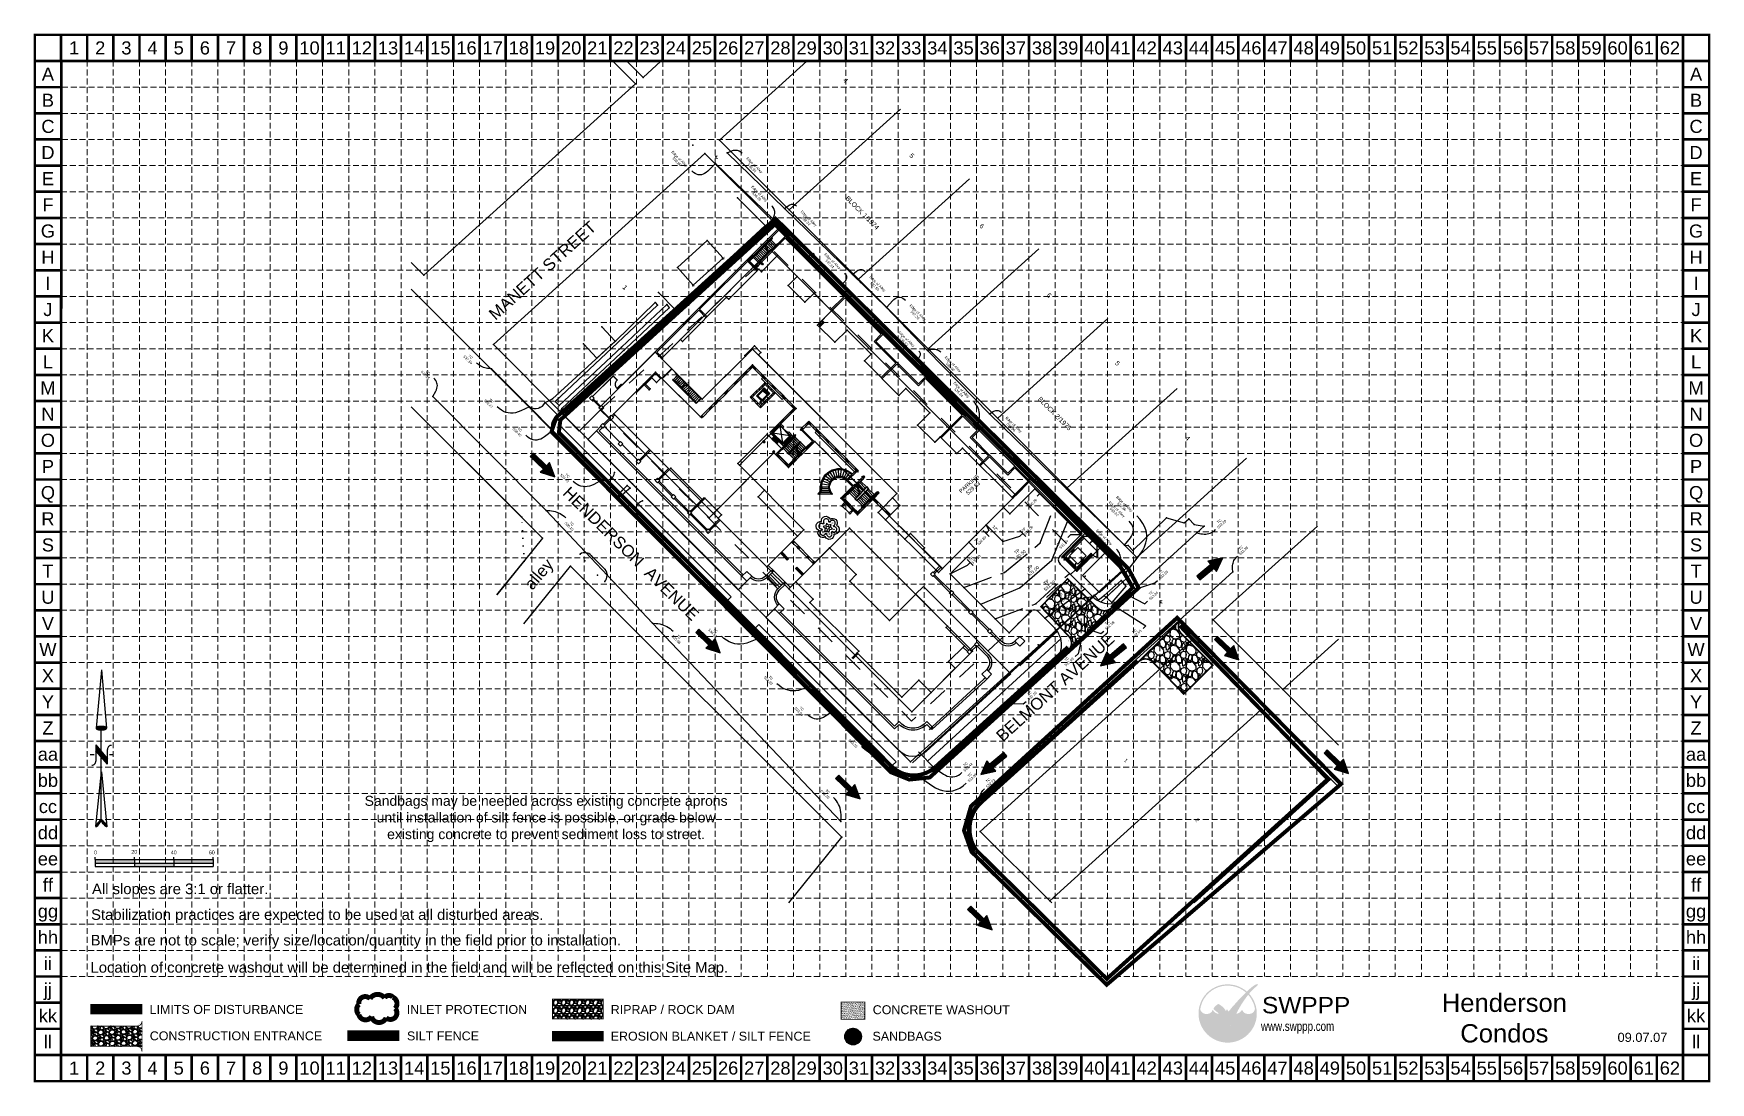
# Model space of a CAD drawing. Header units: inches. Extents: x 4833 to 5685, y 5436 to 5969.
import ezdxf
from ezdxf.enums import TextEntityAlignment as Align

# ---------------------------------------------------------------- set-up
doc = ezdxf.new("R2010")
doc.units = ezdxf.units.IN
doc.header["$LTSCALE"] = 20
doc.header["$MEASUREMENT"] = 0
for name, pattern in [('ACAD_ISO02W100', [15, 12, -3]), ('DASH', [1, 0.5, -0.5]), ('DIMENSION_LINE', [200, 100, 100]), ('DOTS', [0.1901, 0.0001, -0.19]), ('HIDDEN', [0.375, 0.25, -0.125]), ('LEADER_LINE', [2, 1, 1]), ('LONG_DASH', [1, 0.75, -0.25])]:
    doc.linetypes.add(name, pattern=pattern)
for name, color, linetype in [('1 ARROWS', 7, 'Continuous'), ('1 LIMITS OF DISTURBANCE', 1, 'DASH'), ('20051228_SURVEY', 14, 'Continuous'), ('BASE', 7, 'Continuous'), ('BOUNDARY', 14, 'Continuous'), ('EXISTING_PL', 12, 'Continuous'), ('FROM_EASTON_ON_H', 14, 'Continuous'), ('GRID', 254, 'HIDDEN'), ('LEGEND', 7, 'Continuous'), ('LOGO', 7, 'Continuous'), ('MH_FL', 12, 'Continuous'), ('MOVE', 12, 'Continuous'), ('NARROW', 7, 'Continuous'), ('OTL_BLDG', 12, 'Continuous'), ('OTL_BLDG_BOX', 14, 'Continuous'), ('OTL_GARAGE', 14, 'DASH'), ('OTL_PARKING', 9, 'Continuous'), ('PROPOSED_GRADING', 14, 'Continuous'), ('SILT FENCE', 200, 'Continuous'), ('STAIRS', 6, 'Continuous'), ('TEXT', 14, 'Continuous'), ('WALLS', 14, 'Continuous')]:
    doc.layers.add(name, color=color, linetype=linetype)
doc.styles.add("L200'", font='ARIAL.TTF', dxfattribs={"height": 0.001969})
doc.styles.add('LOGO1', font='ROCKEB.TTF', dxfattribs={"height": 25})
doc.styles.get("Standard").update_dxf_attribs({"font": 'ARIAL.TTF'})
doc.styles.add('symbol', font='symbol.shx')
doc.linetypes.add('FENCE__X__LINE', pattern='A,0.4,-0.1,["#",symbol,S=0.1,R=0,X=-0.05,Y=-0.05],-0.1,0.4', length=1)

msp = doc.modelspace()

# ---------------------------------------------------------------- texts
at = {"color": 3, "insert": (5093.12, 5581.51), "char_height": 5.07778, "width": 189.5784, "attachment_point": 2}
msp.add_mtext('{\\C7;Sandbags may be needed across existing concrete aprons until installation of silt fence is possible, or grade below existing concrete to prevent sediment loss to street. }', dxfattribs=at)
at = {"insert": (5580.29, 5480.95), "char_height": 9.31, "width": 39.0401, "attachment_point": 2}
msp.add_mtext('Henderson Condos', dxfattribs=at)
at = {"layer": '20051228_SURVEY', "color": 7, "linetype": 'Continuous'}
for s, height, p in [('/', 0.8, (5204.46, 5871.47)), ('U', 1.6, (5183.09, 5854.89)), ('U', 1.6, (5167.92, 5841.17)), ('/', 0.8, (5150.21, 5837.35)), ('/', 0.8, (5150.3, 5837.45)), ('/', 0.8, (5158.91, 5828.6)), ('/', 0.8, (5132.83, 5805.03)), ('/', 0.8, (5105.54, 5779.72))]:
    msp.add_text(s, height=height, dxfattribs=at).set_placement(p, align=Align.MIDDLE_CENTER)
at = {"layer": 'BASE'}
for s, p in [('1', (4853.15, 5961.79)), ('2', (4866.45, 5961.79)), ('3', (4879.75, 5961.79)), ('4', (4893.05, 5961.79)), ('5', (4906.35, 5961.79)), ('6', (4919.65, 5961.79)), ('7', (4932.95, 5961.79)), ('8', (4946.25, 5961.79)), ('9', (4959.55, 5961.79)), ('10', (4972.85, 5961.79)), ('11', (4986.15, 5961.79)), ('12', (4999.45, 5961.79)), ('13', (5012.75, 5961.79)), ('14', (5026.05, 5961.79)), ('15', (5039.35, 5961.79)), ('16', (5052.65, 5961.79)), ('17', (5065.95, 5961.79)), ('18', (5079.25, 5961.79)), ('19', (5092.55, 5961.79)), ('20', (5105.85, 5961.79)), ('21', (5119.15, 5961.79)), ('22', (5132.45, 5961.79)), ('23', (5145.75, 5961.79)), ('24', (5159.05, 5961.79)), ('25', (5172.35, 5961.79)), ('26', (5185.65, 5961.79)), ('27', (5198.95, 5961.79)), ('28', (5212.25, 5961.79)), ('29', (5225.55, 5961.79)), ('30', (5238.85, 5961.79)), ('31', (5252.15, 5961.79)), ('32', (5265.45, 5961.79)), ('33', (5278.75, 5961.79)), ('34', (5292.05, 5961.79)), ('35', (5305.35, 5961.79)), ('36', (5318.65, 5961.79)), ('37', (5331.95, 5961.79)), ('38', (5345.25, 5961.79)), ('39', (5358.55, 5961.79)), ('40', (5371.85, 5961.79)), ('41', (5385.15, 5961.79)), ('42', (5398.45, 5961.79)), ('43', (5411.75, 5961.79)), ('44', (5425.05, 5961.79)), ('45', (5438.35, 5961.79)), ('46', (5451.65, 5961.79)), ('47', (5464.95, 5961.79)), ('48', (5478.25, 5961.79)), ('49', (5491.55, 5961.79)), ('50', (5504.85, 5961.79)), ('51', (5518.15, 5961.79)), ('52', (5531.45, 5961.79)), ('53', (5544.75, 5961.79)), ('54', (5558.05, 5961.79)), ('55', (5571.35, 5961.79)), ('56', (5584.65, 5961.79)), ('57', (5597.95, 5961.79)), ('58', (5611.25, 5961.79)), ('59', (5624.55, 5961.79)), ('60', (5637.85, 5961.79)), ('61', (5651.15, 5961.79)), ('62', (5664.45, 5961.79)), ('A', (4839.85, 5948.49)), ('A', (5677.75, 5948.49)), ('B', (4839.85, 5935.19)), ('B', (5677.75, 5935.19)), ('C', (4839.85, 5921.89)), ('C', (5677.75, 5921.89)), ('D', (4839.85, 5908.59)), ('D', (5677.75, 5908.59)), ('E', (4839.85, 5895.29)), ('E', (5677.75, 5895.29)), ('F', (4839.85, 5881.99)), ('F', (5677.75, 5881.99)), ('G', (4839.85, 5868.69)), ('G', (5677.75, 5868.69)), ('H', (4839.85, 5855.39)), ('H', (5677.75, 5855.39)), ('I', (4839.85, 5842.09)), ('I', (5677.75, 5842.09)), ('J', (4839.85, 5828.79)), ('J', (5677.75, 5828.79)), ('K', (4839.85, 5815.49)), ('K', (5677.75, 5815.49)), ('L', (4839.85, 5802.19)), ('L', (5677.75, 5802.19)), ('M', (4839.85, 5788.89)), ('M', (5677.75, 5788.89)), ('N', (4839.85, 5775.59)), ('N', (5677.75, 5775.59)), ('O', (4839.85, 5762.29)), ('O', (5677.75, 5762.29)), ('P', (4839.85, 5748.99)), ('P', (5677.75, 5748.99)), ('Q', (4839.85, 5735.69)), ('Q', (5677.75, 5735.69)), ('R', (4839.85, 5722.39)), ('R', (5677.75, 5722.39)), ('S', (4839.85, 5709.09)), ('S', (5677.75, 5709.09)), ('T', (4839.85, 5695.79)), ('T', (5677.75, 5695.79)), ('U', (4839.85, 5682.49)), ('U', (5677.75, 5682.49)), ('V', (4839.85, 5669.19)), ('V', (5677.75, 5669.19)), ('W', (4839.85, 5655.89)), ('W', (5677.75, 5655.89)), ('X', (4839.85, 5642.59)), ('X', (5677.75, 5642.59)), ('Y', (4839.85, 5629.29)), ('Y', (5677.75, 5629.29)), ('Z', (4839.85, 5615.99)), ('Z', (5677.75, 5615.99)), ('aa', (4839.85, 5602.69)), ('aa', (5677.75, 5602.69)), ('bb', (4839.85, 5589.39)), ('bb', (5677.75, 5589.39)), ('cc', (4839.85, 5576.09)), ('cc', (5677.75, 5576.09)), ('dd', (4839.85, 5562.79)), ('dd', (5677.75, 5562.79)), ('ee', (4839.85, 5549.49)), ('ee', (5677.75, 5549.49)), ('ff', (4839.85, 5536.19)), ('ff', (5677.75, 5536.19)), ('gg', (4839.85, 5522.89)), ('gg', (5677.75, 5522.89)), ('hh', (4839.85, 5509.59)), ('hh', (5677.75, 5509.59)), ('ii', (4839.85, 5496.29)), ('ii', (5677.75, 5496.29)), ('jj', (4839.85, 5482.99)), ('jj', (5677.75, 5482.99)), ('kk', (4839.85, 5469.69)), ('kk', (5677.75, 5469.69)), ('ll', (4839.85, 5456.39)), ('ll', (5677.75, 5456.39)), ('1', (4853.15, 5443.09)), ('2', (4866.45, 5443.09)), ('3', (4879.75, 5443.09)), ('4', (4893.05, 5443.09)), ('5', (4906.35, 5443.09)), ('6', (4919.65, 5443.09)), ('7', (4932.95, 5443.09)), ('8', (4946.25, 5443.09)), ('9', (4959.55, 5443.09)), ('10', (4972.85, 5443.09)), ('11', (4986.15, 5443.09)), ('12', (4999.45, 5443.09)), ('13', (5012.75, 5443.09)), ('14', (5026.05, 5443.09)), ('15', (5039.35, 5443.09)), ('16', (5052.65, 5443.09)), ('17', (5065.95, 5443.09)), ('18', (5079.25, 5443.09)), ('19', (5092.55, 5443.09)), ('20', (5105.85, 5443.09)), ('21', (5119.15, 5443.09)), ('22', (5132.45, 5443.09)), ('23', (5145.75, 5443.09)), ('24', (5159.05, 5443.09)), ('25', (5172.35, 5443.09)), ('26', (5185.65, 5443.09)), ('27', (5198.95, 5443.09)), ('28', (5212.25, 5443.09)), ('29', (5225.55, 5443.09)), ('30', (5238.85, 5443.09)), ('31', (5252.15, 5443.09)), ('32', (5265.45, 5443.09)), ('33', (5278.75, 5443.09)), ('34', (5292.05, 5443.09)), ('35', (5305.35, 5443.09)), ('36', (5318.65, 5443.09)), ('37', (5331.95, 5443.09)), ('38', (5345.25, 5443.09)), ('39', (5358.55, 5443.09)), ('40', (5371.85, 5443.09)), ('41', (5385.15, 5443.09)), ('42', (5398.45, 5443.09)), ('43', (5411.75, 5443.09)), ('44', (5425.05, 5443.09)), ('45', (5438.35, 5443.09)), ('46', (5451.65, 5443.09)), ('47', (5464.95, 5443.09)), ('48', (5478.25, 5443.09)), ('49', (5491.55, 5443.09)), ('50', (5504.85, 5443.09)), ('51', (5518.15, 5443.09)), ('52', (5531.45, 5443.09)), ('53', (5544.75, 5443.09)), ('54', (5558.05, 5443.09)), ('55', (5571.35, 5443.09)), ('56', (5584.65, 5443.09)), ('57', (5597.95, 5443.09)), ('58', (5611.25, 5443.09)), ('59', (5624.55, 5443.09)), ('60', (5637.85, 5443.09)), ('61', (5651.15, 5443.09)), ('62', (5664.45, 5443.09))]:
    msp.add_text(s, height=6.65, dxfattribs=at).set_placement(p, align=Align.MIDDLE_CENTER)
at = {"layer": 'BASE', "color": 7, "style": "L200'"}
for s, p in [('All slopes are 3:1 or flatter.', (4862.26, 5531.52)), ('Stabilization practices are expected to be used at all disturbed areas.', (4861.8, 5518.44)), ('BMPs are not to scale; verify size/location/quantity in the field prior to installation.', (4861.56, 5505.44)), ('Location of concrete washout will be determined in the field and will be reflected on this Site Map.', (4861.51, 5491.59))]:
    msp.add_text(s, height=5.3937, dxfattribs=at).set_placement(p)
at = {"layer": 'BASE'}
msp.add_text('09.07.07', height=4.655, dxfattribs=at).set_placement((5650.49, 5456.39), align=Align.CENTER)
at = {"layer": 'BOUNDARY', "color": 7, "linetype": 'Continuous'}
for p in [(5209.22, 5872.83), (5101.67, 5775.57), (5091.35, 5712.54), (5385.99, 5696.05), (5278.45, 5598.79)]:
    msp.add_text('-', height=1.2, dxfattribs=at).set_placement(p, align=Align.MIDDLE_CENTER)
at = {"layer": 'FROM_EASTON_ON_H', "color": 7, "linetype": 'Continuous'}
for p in [(5110.43, 5704.44), (5113.14, 5705.19), (5116.16, 5703.62), (5153.72, 5709.84), (5123.2, 5696.59), (5122.93, 5690.47), (5124.12, 5694.09)]:
    msp.add_text('"', height=0.6, dxfattribs=at).set_placement(p, align=Align.MIDDLE_CENTER)
at = {"layer": 'LEGEND', "style": "L200'"}
for s, height, p in [('LIMITS OF DISTURBANCE', 4.5352, (4891.54, 5470.66)), ('INLET PROTECTION', 4.5352, (5022.25, 5470.62)), ('RIPRAP / ROCK DAM', 4.5352, (5125.97, 5470.59)), ('CONCRETE WASHOUT', 4.5352, (5259.18, 5470.49)), ('CONSTRUCTION ENTRANCE', 4.5352, (4891.63, 5457.21)), ('SILT FENCE', 4.535, (5022.39, 5457.17)), ('EROSION BLANKET / SILT FENCE', 4.5352, (5125.96, 5457.04)), ('SANDBAGS', 4.535, (5259.06, 5457.02))]:
    msp.add_text(s, height=height, dxfattribs=at).set_placement(p)
at = {"layer": 'MH_FL', "color": 7, "linetype": 'Continuous'}
for p in [(5179.62, 5906.37), (5405.72, 5680.01)]:
    msp.add_text('E', height=2, dxfattribs=at).set_placement(p, align=Align.MIDDLE_CENTER)
at = {"layer": 'MOVE', "color": 7, "linetype": 'Continuous'}
for s, height, rotation, p in [('4', 2.4, 315, (5244.52, 5944.44)), ('5', 2.4, 315, (5278.25, 5906.15)), ('BLOCK 1/1974', 2.4, 315, (5253.09, 5877.1)), ('6', 2.4, 315, (5313.83, 5870.32)), ('1', 2.4, 315, (5132.42, 5839.15)), ('6', 2.4, 315, (5348.01, 5835.13)), ('5', 2.4, 315, (5382.81, 5800.59)), ('BLOCK 2/1975', 2.4, 315, (5350.85, 5774.99)), ('4', 2.4, 315, (5418.45, 5762.46)), ('HENDERSON  AVENUE', 6, 315.55204, (5134.18, 5702.5)), ('BELMONT AVENUE ', 6, 42.12444, (5354.81, 5635.33)), ('1', 2, 315, (5387.19, 5598.8)), ('2', 2, 315, (5423.52, 5568.38))]:
    msp.add_text(s, height=height, rotation=rotation, dxfattribs=at).set_placement(p, align=Align.CENTER)
at = {"layer": 'PROPOSED_GRADING', "color": 35, "linetype": 'Continuous'}
for s, height, rotation, p in [('Edge of Alley', 1.3, 315.51511, (5160.52, 5904.91)), ('538.80', 1.3, 315.51511, (5159.15, 5903.52)), ('Edge of Alley', 1.3, 315.51511, (5198.65, 5901.71)), ('538.95', 1.3, 315.51511, (5197.28, 5900.32)), ('Edge of Alley', 1.3, 315.51511, (5201.1, 5887.2)), ('538.26', 1.3, 315.51511, (5199.73, 5885.81)), ('Edge of Alley', 1.3, 315.51511, (5226.2, 5874.65)), ('538.32', 1.3, 315.51511, (5224.83, 5873.26)), ('Edge of Alley', 1.3, 315.51511, (5238.32, 5852.9)), ('537.61', 1.3, 315.51511, (5236.95, 5851.51)), ('Edge of Alley', 1.3, 315.51511, (5261.13, 5841.45)), ('537.50', 1.3, 315.51511, (5259.76, 5840.06)), ('Edge of Alley', 1.3, 315.51511, (5281.62, 5826.88)), ('537.20', 1.3, 315.51511, (5280.25, 5825.49)), ('Edge of Alley', 1.3, 315.51511, (5275.9, 5813.32)), ('536.62', 1.3, 315.51511, (5274.53, 5811.92)), ('TC', 1.3, 315.51511, (5054.24, 5804.17)), ('537.25', 1.3, 315.51511, (5031.23, 5794.96)), ('TC', 1.3, 315.51511, (5032.6, 5796.35)), ('537.10', 1.3, 315.51511, (5052.87, 5802.78)), ('Edge of Alley', 1.3, 315.51511, (5299.51, 5800.55)), ('536.60', 1.3, 315.51511, (5298.14, 5799.16)), ('Edge of Alley', 1.3, 315.51511, (5303.81, 5787.51)), ('535.84', 1.3, 315.51511, (5302.44, 5786.12)), ('536.47', 1.3, 315.51511, (5063.37, 5780.42)), ('TC', 1.3, 315.51511, (5064.74, 5781.82)), ('Edge of Alley', 1.3, 315.51511, (5330.44, 5769.81)), ('536.40', 1.3, 315.51511, (5077.94, 5765.91)), ('TC', 1.3, 315.51511, (5079.3, 5767.3)), ('535.96', 1.3, 315.51511, (5329.07, 5768.42)), ('535.92', 1.3, 315.51511, (5102.09, 5742.49)), ('TC', 1.3, 315.51511, (5103.46, 5743.89)), ('529.83', 2, 42.12444, (5310.83, 5737.26)), ('Edge of Alley', 1.3, 315.51511, (5382.84, 5726.76)), ('Edge of Alley', 1.3, 315.51511, (5386.71, 5729.48)), ('532.86', 1.3, 315.51511, (5385.34, 5728.09)), ('536.10', 1.3, 315.51511, (5104.37, 5718.02)), ('TC', 1.3, 315.51511, (5105.73, 5719.41)), ('533.92', 1.3, 315.51511, (5381.47, 5725.37)), ('Edge of Alley', 1.3, 315.51511, (5376.4, 5712.6)), ('533.61', 1.3, 315.51511, (5375.04, 5711.21)), ('535.06', 1.3, 315.51511, (5158.86, 5660.44)), ('TC', 1.3, 315.51511, (5160.23, 5661.83)), ('534.50', 1.3, 315.51511, (5177.4, 5663.78)), ('TC', 1.3, 315.51511, (5178.77, 5665.17)), ('533.93', 1.3, 315.51511, (5205.64, 5639.59)), ('TC', 1.3, 315.51511, (5207.01, 5640.99)), ('TC', 1.3, 315.51511, (5222.61, 5625.26)), ('533.64', 1.3, 315.51511, (5221.24, 5623.87)), ('533.35', 1.3, 315.51511, (5248.7, 5607.68)), ('TC', 1.3, 315.51511, (5250.06, 5609.07)), ('533.28', 1.3, 315.51511, (5234.42, 5581.75)), ('TC', 1.3, 315.51511, (5235.78, 5583.14))]:
    msp.add_text(s, height=height, rotation=rotation, dxfattribs=at).set_placement(p, align=Align.CENTER)
at = {"layer": 'PROPOSED_GRADING', "color": 7, "linetype": 'Continuous'}
for s, height, rotation, p in [('PARKING', 2, 42.12444, (5308.82, 5739.49)), ("12'", 1.6, 315, (5320.75, 5717.09))]:
    msp.add_text(s, height=height, rotation=rotation, dxfattribs=at).set_placement(p, align=Align.CENTER)
at = {"layer": 'PROPOSED_GRADING', "color": 35, "linetype": 'Continuous'}
for s, p in [('TP', (5336.67, 5730.18)), ('530.20', (5338.05, 5728.8)), ('TP', (5310.79, 5711.21)), ('529.80', (5312.17, 5709.83)), ('TP', (5334.63, 5716.45)), ('530.00', (5336.01, 5715.07)), ('530.20', (5309.31, 5700.32)), ('TP', (5352.5, 5709.35)), ('531.50', (5353.88, 5707.97)), ('TP', (5307.93, 5701.69)), ('532.40', (5357.87, 5674.97)), ('TP', (5356.49, 5676.35))]:
    msp.add_text(s, height=1.3, rotation=45, dxfattribs=at).set_placement(p, align=Align.TOP_LEFT)
for s, height, rotation, p in [('TC', 1.3, 42.14917, (5434.88, 5721.6)), ('532.29', 1.3, 42.14917, (5436.18, 5720.15)), ('TP', 1.6, 39.43689, (5332.03, 5706.41)), ('530.50', 1.6, 39.43689, (5333.55, 5704.56)), ('TC', 1.3, 42.14917, (5445.92, 5708.05)), ('532.28', 1.3, 42.14917, (5447.23, 5706.6)), ('TP', 1.6, 39.43689, (5338.78, 5698.27)), ('531.00', 1.6, 39.43689, (5340.3, 5696.42)), ('TC', 1.3, 42.14917, (5405.33, 5695.82)), ('532.55', 1.3, 42.14917, (5406.64, 5694.37)), ('TP', 1.6, 42.08677, (5346.93, 5690.74)), ('531.50', 1.6, 42.08677, (5348.53, 5688.96)), ('532.00', 1.6, 36.30449, (5355.53, 5681.93)), ('TP', 1.6, 36.30449, (5354.11, 5683.87)), ('TC', 1.3, 42.14917, (5400.25, 5685.18)), ('533.96', 1.3, 42.14917, (5401.56, 5683.74)), ('TC', 1.3, 42.14917, (5377.96, 5670.05)), ('532.58', 1.3, 42.14917, (5379.27, 5668.6)), ('TC', 1.3, 42.14917, (5391.76, 5665.72)), ('532.60', 1.3, 42.14917, (5393.07, 5664.28)), ('TC', 1.3, 42.14917, (5357.31, 5651.52)), ('532.98', 1.3, 42.14917, (5358.62, 5650.07)), ('TC', 1.3, 42.14917, (5338.54, 5634.28)), ('533.28', 1.3, 42.14917, (5339.85, 5632.83)), ('TC', 1.3, 42.14917, (5305.91, 5598.05)), ('533.44', 1.3, 42.14917, (5307.21, 5596.6)), ('TC', 1.3, 42.14917, (5308.12, 5592.65)), ('532.95', 1.3, 42.14917, (5309.43, 5591.2)), ('TC', 1.3, 42.14917, (5317.37, 5589.8)), ('532.73', 1.3, 42.14917, (5318.68, 5588.35))]:
    msp.add_text(s, height=height, rotation=rotation, dxfattribs=at).set_placement(p, align=Align.TOP_CENTER)
at = {"layer": 'TEXT', "color": 7, "linetype": 'Continuous'}
for s, rotation, p in [('MANETT STREET ', 42.12444, (5090.13, 5851.65)), ('alley', 49.71649, (5087.12, 5696.17))]:
    msp.add_text(s, height=6, rotation=rotation, dxfattribs=at).set_placement(p, align=Align.TOP_CENTER)

# ---------------------------------------------------------------- blocks, each defined once
blk = doc.blocks.new('arrow')
blk.add_lwpolyline([(-67, -25.4), (-59.3, -25.4), (-59.6, -56.1), (-51.9, -56.2), (-51.6, -25.5), (-44, -25.5), (-55.3, -2.4), (-67, -25.4)], close=True)
at = {"color": 254}
for points in [[(-44, -25.5), (-67, -25.4), (-55.3, -2.4), (-67, -25.4)], [(-59.6, -56.1), (-51.9, -56.2), (-59.3, -25.4), (-51.6, -25.5)]]:
    blk.add_solid(points, dxfattribs=at)
blk = doc.blocks.new('North Arrow')
at = {"layer": 'NARROW'}
for p, q in [((0, 0), (22.36, 2)), ((0, 0), (22.33, -2.02)), ((28.77, -2.09), (34.02, 2.32)), ((36.18, 2.33), (30.46, 2.33)), ((36.16, 2.32), (31.04, -2.09)), ((32.43, 3.06), (32.43, 4.63)), ((39.1, 0.01), (59.96, 2.11)), ((31.2, -0.05), (21.66, -0.05)), ((21.66, -0.05), (21.66, -0.05)), ((28.77, -2.09), (34.95, -2.09)), ((32.43, -4.26), (32.43, -2.8)), ((57.45, -0.05), (33.41, -0.05)), ((59.83, -2.14), (39.04, -0.01)), ((57.69, -0.03), (57.77, -0.01)), ((57.77, -0.05), (57.69, -0.03))]:
    blk.add_line(p, q, dxfattribs=at)
blk.add_lwpolyline([(22.36, -2.03), (22.59, -1.93, 0.091577), (22.87, -1.44, 0.048306), (23.03, -0.75), (23.07, -0.01), (23.01, 0.82, 0.048306), (22.87, 1.42, 0.091577), (22.59, 1.91), (22.36, 2.01), (22.14, 1.91, 0.091577), (21.86, 1.42, 0.048306), (21.72, 0.82), (21.66, -0.01), (21.72, -0.83, 0.048306), (21.86, -1.44, 0.091577), (22.14, -1.93)], format="xyb", close=True, dxfattribs=at)
for points in [[(57.46, -0.03), (57.44, 0.08, -0.066818), (57.67, 0.47, -0.03073), (58.01, 0.84), (58.52, 1.29), (59.07, 1.7, -0.03073), (59.5, 1.95, -0.066818), (59.93, 2.1), (60.04, 2.06)], [(60.04, 2.06), (60.05, 1.95, -0.066818), (59.82, 1.56, -0.03073), (59.43, 1.14), (58.97, 0.74), (58.42, 0.33, -0.03073), (57.99, 0.08, -0.036692), (57.76, -0.02)], [(57.46, -0.04), (57.44, -0.15, 0.066818), (57.67, -0.54, 0.03073), (58.01, -0.9), (58.52, -1.36), (59.07, -1.77, 0.03073), (59.5, -2.02, 0.066818), (59.93, -2.17), (60.04, -2.13)], [(60.04, -2.13), (60.05, -2.01, 0.066818), (59.82, -1.63, 0.03073), (59.43, -1.2), (58.97, -0.8), (58.42, -0.4, 0.03073), (57.99, -0.15, 0.036692), (57.76, -0.05)]]:
    blk.add_lwpolyline(points, format="xyb", dxfattribs=at)
for centre, start, end in [((30.46, 3.86), 178.8769, 270), ((34.95, -3.62), 358.8769, 90)]:
    blk.add_arc(centre, 1.53, start, end, dxfattribs=at)
for points in [[(23.03, -0.76), (21.67, -0.05), (23.07, -0.05), (21.72, 0.82)], [(23.07, -0.05), (21.72, 0.82), (23.02, 0.75), (21.85, 1.42)], [(23.02, 0.75), (21.85, 1.42), (22.87, 1.44), (22.14, 1.91)], [(22.87, 1.44), (22.14, 1.91), (22.59, 1.91), (22.36, 2)], [(31.05, -2.09), (36.15, 2.36), (28.75, -2.06), (34.01, 2.36)], [(57.44, 0.08), (57.7, -0.01), (57.5, 0.21), (57.77, -0.01)], [(57.45, -0.04), (57.69, -0.02), (57.44, 0.08), (57.7, -0.01)], [(57.5, 0.21), (57.77, -0.01), (57.6, 0.39), (57.94, 0.06)], [(57.6, 0.39), (57.94, 0.06), (57.68, 0.5), (58.07, 0.13)], [(57.68, 0.5), (58.07, 0.13), (57.84, 0.66), (58.29, 0.26)], [(57.84, 0.66), (58.29, 0.26), (58.03, 0.86), (58.52, 0.41)], [(58.03, 0.86), (58.52, 0.41), (58.26, 1.07), (58.73, 0.57)], [(58.26, 1.07), (58.73, 0.57), (58.52, 1.3), (59.05, 0.81)], [(58.52, 1.3), (59.05, 0.81), (58.7, 1.42), (59.26, 0.99)], [(59.26, 1), (58.69, 1.42), (59.45, 1.15), (59, 1.65)], [(59.45, 1.15), (59, 1.65), (59.62, 1.34), (59.28, 1.82)], [(59.62, 1.34), (59.28, 1.82), (59.81, 1.55), (59.49, 1.95)], [(59.81, 1.55), (59.49, 1.95), (59.93, 1.73), (59.69, 2.04)], [(59.93, 1.73), (59.69, 2.04), (60.05, 1.94), (59.93, 2.1)], [(60.05, 1.94), (59.93, 2.1), (60.04, 2.06)], [(22.87, -1.44), (21.72, -0.87), (23.03, -0.76), (21.67, -0.05)], [(22.58, -1.93), (21.86, -1.45), (22.87, -1.44), (21.72, -0.87)], [(22.36, -2.01), (22.14, -1.93), (22.58, -1.93), (21.86, -1.45)], [(57.44, -0.14), (57.69, -0.02), (57.45, -0.04), (57.69, -0.02)], [(57.46, -0.19), (57.7, -0.03), (57.44, -0.14), (57.69, -0.02)], [(57.53, -0.33), (57.76, -0.05), (57.46, -0.19), (57.7, -0.03)], [(57.63, -0.48), (57.9, -0.1), (57.53, -0.33), (57.76, -0.05)], [(57.78, -0.66), (58.09, -0.2), (57.63, -0.48), (57.9, -0.1)], [(57.97, -0.87), (58.34, -0.35), (57.78, -0.66), (58.09, -0.2)], [(58.24, -1.11), (58.61, -0.54), (57.97, -0.87), (58.34, -0.35)], [(58.61, -1.43), (58.93, -0.77), (58.24, -1.11), (58.61, -0.54)], [(58.91, -1.64), (59.2, -1), (58.61, -1.43), (58.93, -0.77)], [(59.12, -1.79), (59.57, -1.36), (58.92, -1.65), (59.2, -1.01)], [(59.35, -1.93), (59.81, -1.62), (59.12, -1.79), (59.57, -1.36)], [(59.54, -1.32), (59.41, -1.18), (59.21, -1.01)], [(59.58, -2.05), (59.93, -1.79), (59.35, -1.93), (59.81, -1.62)], [(59.78, -2.13), (60.05, -2.01), (59.58, -2.05), (59.93, -1.79)], [(59.92, -2.17), (60.04, -2.13), (59.78, -2.13), (60.05, -2.01)]]:
    blk.add_solid(points, dxfattribs=at)
blk = doc.blocks.new('new logo')
at = {"layer": 'LOGO'}
h = blk.add_hatch(color=170, dxfattribs=at)
h.paths.add_polyline_path([(67.4, 44.1), (66.8, 44.7), (66.3, 45.2), (66, 45.8), (65.5, 46.4), (65.1, 47.2), (64.7, 47.9), (64.4, 48.5), (64.2, 49), (63.9, 49.6), (63.7, 50.1), (63.3, 51), (62.9, 52), (62.6, 52.8), (62.4, 53.3), (62.2, 53.7), (62.1, 54.2), (61.9, 54.7), (61.7, 55.2), (61.5, 55.7), (61.3, 56.3), (61, 56.8), (60.8, 57.4), (60.5, 57.9), (60.2, 58.5), (60, 59.1), (59.7, 59.6), (59.3, 60.2), (59, 60.8), (58.7, 61.3), (58.3, 61.9), (58, 62.4), (57.6, 62.9), (57.3, 63.4), (56.9, 63.9), (56.6, 64.3), (56.3, 64.7), (55.9, 65.1), (55.6, 65.5), (55.2, 65.9), (54.9, 66.2), (54, 66.2), (52.9, 66.3), (52, 66.5), (51.5, 66.6), (50.9, 66.8), (50.3, 67), (49.4, 67.4), (48.3, 67.9), (47.3, 68.6), (46.5, 69.3), (45.7, 70), (45, 70.8), (44.4, 71.5), (44, 72.2), (43.6, 72.7), (43.4, 72.9), (43.2, 73.2), (43.1, 73.4), (43, 73.5), (42.8, 73.7), (42.7, 73.7), (42.7, 73.8), (42.6, 73.8), (42.5, 73.7), (42.5, 73.6), (42.4, 73.5), (42.4, 73.4), (42.3, 73.2), (42.2, 72.8), (42, 72.1), (41.7, 71.5), (41.4, 70.9), (41, 70.3), (40.5, 69.8), (40, 69.2), (39.4, 68.7), (38.8, 68.2), (38.1, 67.7), (37.3, 67.3), (36.5, 66.9), (35.7, 66.6), (34.9, 66.3), (34, 66.1), (33, 66), (31.9, 65.9), (30.8, 65.9), (29.6, 65.9), (28.6, 66), (27.6, 66.1), (26.7, 66.4), (25.8, 66.7), (25, 67.1), (24.1, 67.6), (23.2, 68.2), (22.4, 68.9), (21.8, 69.5), (21.4, 69.9), (21, 70.4), (20.6, 70.9), (20.2, 71.5), (19.9, 72.1), (19.5, 72.9), (19.2, 73.8), (18.9, 74.8, -0.595729), (106.3, 106.8), (107, 107.5), (107.5, 108), (108.1, 108.6, 37.93689), (112.3, 104.5), (112.1, 104.2), (111.6, 103.7), (111.1, 103.1), (110.6, 102.5, -0.146449), (123.6, 75), (123.3, 74.5), (123.1, 74), (122.9, 73.5), (122.8, 73.1), (122.5, 72.4), (122.2, 71.7), (121.9, 71.1), (121.5, 70.5), (121.1, 70), (120.7, 69.5), (120.2, 69), (119.6, 68.6), (119, 68.1), (118.4, 67.7), (117.8, 67.4), (117.1, 67), (116.5, 66.7), (115.8, 66.5), (115, 66.3), (114.3, 66.1), (113.5, 66), (112.7, 65.9), (111.9, 65.8), (111.1, 65.8), (110.3, 65.8), (109.4, 65.9), (108.6, 66), (107.7, 66.2), (106.8, 66.4), (105.9, 66.7), (105.1, 67.1), (104.3, 67.5), (103.5, 68), (102.8, 68.6), (102.1, 69.3), (101.4, 70), (100.8, 70.7), (100.2, 71.4), (99.8, 72), (99.5, 72.5), (99.4, 72.8), (99.3, 73), (99.1, 73.2), (99, 73.4), (98.9, 73.5), (98.8, 73.6), (98.7, 73.6), (98.6, 73.6), (98.5, 73.5), (98.4, 73.4), (98.4, 73.3), (98.3, 73.2), (98.2, 73), (98.1, 72.8), (97.8, 72.4), (97.4, 71.8), (96.9, 71.1), (96.4, 70.5), (95.9, 70.1), (95.4, 69.6), (94.8, 69.1), (94.2, 68.6), (93.5, 68.2), (92.8, 67.7), (91.9, 67.3), (91, 66.9), (90.1, 66.6), (89.4, 66.4), (88.6, 66.2), (87.8, 66.1), (87.6, 65.6), (87.4, 65.1), (87.1, 64.4), (86.9, 63.8), (86.6, 63), (86.3, 62.2), (85.9, 61.3), (85.6, 60.4), (85.3, 59.5), (84.9, 58.6), (84.6, 57.7), (84.2, 56.7), (83.9, 55.8), (83.5, 54.9), (83.2, 54), (82.9, 53.2), (82.6, 52.4), (82.3, 51.6), (82.1, 51), (81.9, 50.3), (81.6, 49.8), (81.3, 48.9), (80.9, 48.1), (80.5, 47.3), (80.1, 46.6), (79.6, 45.9), (79.1, 45.4), (78.6, 44.8), (78.1, 44.3), (77.6, 43.9), (77, 43.5), (76.5, 43.1), (75.9, 42.8), (75.3, 42.6), (74.6, 42.3), (73.7, 42.1), (73, 41.9), (72.2, 41.9), (71.6, 42), (70.9, 42.2), (70.1, 42.5), (69.4, 42.8), (68.7, 43.1), (68, 43.5)])
h.paths.add_polyline_path([(71.8, 72), (70.7, 73.9), (70.1, 75.2), (69.7, 74.3), (68.7, 72.6), (67.9, 71.7), (67.9, 71.5), (68.1, 71.2), (68.3, 71), (68.4, 70.8), (68.5, 70.6), (68.7, 70.4), (68.8, 70.2), (68.9, 70.1), (69, 70), (69.1, 69.8), (69.3, 69.7), (69.4, 69.7), (69.5, 69.6), (69.6, 69.5), (69.7, 69.5), (69.8, 69.4), (69.9, 69.4), (70.1, 69.3), (70.2, 69.3), (70.3, 69.2), (70.4, 69.2), (70.5, 69.2), (70.6, 69.2), (70.8, 69.2), (70.9, 69.2), (71, 69.2), (71.1, 69.2), (71.2, 69.2), (71.3, 69.2), (71.4, 69.2), (71.5, 69.2), (71.6, 69.2), (71.7, 69.3), (71.8, 69.3), (71.9, 69.3), (72, 69.4), (72.1, 69.5), (72.2, 69.5), (72.3, 69.6), (72.5, 69.6), (72.6, 69.7), (72.7, 69.8), (72.8, 69.9), (72.9, 70), (73, 70.1), (73.1, 70.2), (73.2, 70.3), (73.3, 70.4), (72.5, 71.1)], flags=17)
blk.add_hatch(color=240, dxfattribs=at).paths.add_polyline_path([(117.7, 117.3), (118.9, 118.2), (119.8, 118.9), (120.6, 119.5), (121.3, 119.9), (121.9, 120.3), (122.4, 120.6), (122.8, 120.9), (123.1, 121.1), (123.4, 121.3), (123.7, 121.4), (124, 121.6), (124.2, 121.7), (124.4, 121.8), (124.6, 121.9), (124.8, 121.9), (125, 122), (125.2, 122.1), (125.4, 122.2), (125.6, 122.2), (125.8, 122.3), (125.9, 122.4), (126.1, 122.4), (126.3, 122.5), (126.4, 122.5), (126.6, 122.6), (126.7, 122.6), (126.8, 122.7), (126.9, 122.7), (127.1, 122.7), (127.2, 122.8), (127.3, 122.8), (127.4, 122.8), (127.5, 122.8), (127.6, 122.8), (127.7, 122.8), (127.8, 122.8), (127.9, 122.8), (128, 122.8), (128.1, 122.8), (128.1, 122.8), (128.2, 122.8), (128.3, 122.8), (128.4, 122.8), (128.4, 122.7), (128.5, 122.7), (128.5, 122.7), (128.6, 122.7), (128.6, 122.6), (128.7, 122.6), (128.7, 122.6), (128.7, 122.5), (128.7, 122.5), (128.8, 122.4), (128.8, 122.4), (128.8, 122.3), (128.8, 122.3), (128.8, 122.2), (128.8, 122.1), (128.8, 122.1), (128.8, 122), (128.8, 121.9), (128.8, 121.8), (128.8, 121.8), (128.8, 121.7), (128.8, 121.6), (128.7, 121.5), (128.7, 121.4), (128.7, 121.3), (128.6, 121.3), (128.6, 121.2), (128.5, 121.1), (128.4, 121), (128.4, 120.8), (128.3, 120.7), (128.2, 120.6), (128.1, 120.4), (128, 120.3), (127.8, 120.1), (127.7, 120), (127.6, 119.8), (127.4, 119.6), (127.3, 119.4), (127.1, 119.2), (126.8, 119), (126.6, 118.8), (126.3, 118.5), (125.9, 118.2), (125.5, 117.9), (125.1, 117.5), (124.6, 117), (124, 116.6), (123.5, 116.1), (122.9, 115.6), (122.3, 115.1), (121.7, 114.5), (121.1, 114), (120.6, 113.5), (120, 113), (119.5, 112.5), (119, 112), (118.5, 111.5), (118, 111), (117.5, 110.5), (117, 109.9), (116.5, 109.4), (116, 108.8), (115.5, 108.3), (115, 107.7), (114.5, 107.1), (114, 106.6), (113.5, 106), (113, 105.4), (112.5, 104.8), (112.1, 104.2), (111.6, 103.7), (111.1, 103.1), (110.6, 102.4), (110.1, 101.8), (109.6, 101.1), (109, 100.4), (108.5, 99.7), (107.9, 98.9), (107.3, 98.1), (106.7, 97.3), (106, 96.4), (105.4, 95.6), (104.8, 94.7), (104.2, 93.9), (103.6, 93.1), (103.1, 92.3), (102.5, 91.5), (102, 90.6), (101.4, 89.8), (100.9, 89), (100.3, 88.2), (99.8, 87.3), (99.2, 86.5), (98.6, 85.6), (98.1, 84.7), (97.5, 83.8), (96.9, 82.9), (96.4, 82), (95.9, 81.1), (95.4, 80.3), (94.9, 79.5), (94.5, 78.7), (94, 78), (93.6, 77.2), (93.2, 76.5), (92.8, 75.8), (92.4, 75), (92, 74.3), (91.6, 73.5), (91.2, 72.8), (90.8, 72), (90.4, 71.3), (90, 70.6), (89.6, 69.9), (89.3, 69.3), (89, 68.7), (88.8, 68.2), (88.5, 67.7), (88.3, 67.3), (88.1, 66.9), (88, 66.5), (87.8, 66.1), (87.6, 65.6), (87.4, 65.1), (87.1, 64.4), (86.9, 63.8), (86.6, 63), (86.3, 62.2), (85.9, 61.3), (85.6, 60.4), (85.3, 59.5), (84.9, 58.6), (84.6, 57.7), (84.2, 56.7), (83.9, 55.8), (83.5, 54.9), (83.2, 54), (82.9, 53.2), (82.6, 52.4), (82.3, 51.6), (82.1, 51), (81.9, 50.3), (81.6, 49.8), (81.4, 49.2), (81.2, 48.7), (81, 48.3), (80.8, 47.9), (80.6, 47.5), (80.4, 47.1), (80.2, 46.7), (80, 46.4), (79.7, 46.1), (79.5, 45.8), (79.2, 45.5), (79, 45.2), (78.7, 44.9), (78.5, 44.7), (78.2, 44.4), (78, 44.2), (77.7, 44), (77.4, 43.8), (77.2, 43.6), (76.9, 43.4), (76.6, 43.2), (76.3, 43), (76, 42.9), (75.7, 42.7), (75.5, 42.6), (75.2, 42.5), (74.9, 42.4), (74.6, 42.3), (74.3, 42.2), (74, 42.1), (73.8, 42.1), (73.5, 42), (73.2, 42), (73, 41.9), (72.7, 41.9), (72.5, 41.9), (72.2, 41.9), (72, 42), (71.8, 42), (71.5, 42.1), (71.3, 42.1), (71.1, 42.2), (70.8, 42.2), (70.6, 42.3), (70.4, 42.4), (70.1, 42.5), (69.9, 42.6), (69.6, 42.7), (69.4, 42.8), (69.2, 42.9), (68.9, 43), (68.7, 43.1), (68.5, 43.2), (68.2, 43.4), (68, 43.6), (67.8, 43.7), (67.6, 43.9), (67.4, 44.1), (67.2, 44.3), (67, 44.5), (66.8, 44.7), (66.6, 44.9), (66.5, 45.1), (66.3, 45.4), (66.1, 45.6), (65.9, 45.9), (65.7, 46.2), (65.4, 46.6), (65.2, 47), (65, 47.4), (64.7, 47.9), (64.4, 48.5), (64.2, 49), (63.9, 49.6), (63.7, 50.1), (63.4, 50.7), (63.2, 51.3), (63, 51.8), (62.8, 52.3), (62.6, 52.8), (62.4, 53.3), (62.2, 53.7), (62.1, 54.2), (61.9, 54.7), (61.7, 55.2), (61.5, 55.7), (61.3, 56.3), (61, 56.8), (60.8, 57.4), (60.5, 57.9), (60.2, 58.5), (60, 59.1), (59.7, 59.6), (59.3, 60.2), (59, 60.8), (58.7, 61.3), (58.3, 61.9), (58, 62.4), (57.6, 62.9), (57.3, 63.4), (56.9, 63.9), (56.6, 64.3), (56.3, 64.7), (55.9, 65.1), (55.6, 65.5), (55.2, 65.9), (54.9, 66.3), (54.5, 66.6), (54.1, 67), (53.7, 67.4), (53.3, 67.8), (52.8, 68.1), (52.4, 68.5), (51.9, 68.9), (51.4, 69.3), (50.9, 69.7), (50.5, 70), (50, 70.4), (49.5, 70.8), (49.1, 71.1), (48.7, 71.5), (48.2, 71.8), (47.8, 72.1), (47.5, 72.4), (47.1, 72.7), (46.8, 72.9), (46.6, 73.1), (46.3, 73.3), (46.1, 73.5), (45.9, 73.6), (45.7, 73.8), (45.6, 73.9), (45.5, 74), (45.3, 74.2), (45.2, 74.3), (45.1, 74.4), (45, 74.6), (45, 74.7), (44.9, 74.8), (44.8, 75), (44.8, 75.1), (44.8, 75.2), (44.7, 75.4), (44.7, 75.5), (44.7, 75.7), (44.7, 75.8), (44.7, 76), (44.7, 76.1), (44.7, 76.3), (44.8, 76.4), (44.8, 76.6), (44.9, 76.7), (44.9, 76.9), (45, 77.1), (45.1, 77.2), (45.2, 77.4), (45.3, 77.6), (45.4, 77.8), (45.6, 78), (45.7, 78.2), (45.9, 78.5), (46.1, 78.7), (46.3, 79), (46.6, 79.3), (46.8, 79.5), (47.1, 79.8), (47.3, 80.1), (47.6, 80.4), (47.9, 80.7), (48.2, 81), (48.5, 81.3), (48.8, 81.6), (49.2, 81.9), (49.5, 82.2), (49.8, 82.5), (50.1, 82.7), (50.4, 83), (50.7, 83.2), (51, 83.4), (51.2, 83.6), (51.5, 83.8), (51.7, 83.9), (51.9, 84.1), (52.1, 84.2), (52.2, 84.3), (52.4, 84.4), (52.5, 84.5), (52.7, 84.5), (52.8, 84.6), (53, 84.6), (53.1, 84.6), (53.2, 84.7), (53.3, 84.7), (53.5, 84.7), (53.6, 84.7), (53.7, 84.7), (53.8, 84.7), (54, 84.7), (54.1, 84.6), (54.2, 84.6), (54.3, 84.5), (54.5, 84.5), (54.6, 84.4), (54.7, 84.4), (54.9, 84.3), (55, 84.2), (55.2, 84.1), (55.3, 84.1), (55.5, 84), (55.7, 83.9), (55.9, 83.7), (56.1, 83.6), (56.4, 83.4), (56.7, 83.2), (57, 83), (57.3, 82.8), (57.7, 82.5), (58, 82.3), (58.4, 82), (58.8, 81.7), (59.2, 81.4), (59.6, 81.1), (60, 80.8), (60.4, 80.5), (60.8, 80.2), (61.2, 79.9), (61.5, 79.6), (61.9, 79.3), (62.3, 78.9), (62.6, 78.6), (63, 78.3), (63.3, 77.9), (63.7, 77.5), (64, 77.2), (64.3, 76.8), (64.6, 76.4), (64.9, 76), (65.2, 75.6), (65.5, 75.2), (65.8, 74.8), (66.1, 74.4), (66.4, 74), (66.7, 73.6), (66.9, 73.2), (67.2, 72.8), (67.4, 72.5), (67.6, 72.1), (67.8, 71.8), (67.9, 71.5), (68.1, 71.2), (68.3, 71), (68.4, 70.8), (68.5, 70.6), (68.7, 70.4), (68.8, 70.2), (68.9, 70.1), (69, 70), (69.1, 69.8), (69.3, 69.7), (69.4, 69.7), (69.5, 69.6), (69.6, 69.5), (69.7, 69.5), (69.8, 69.4), (69.9, 69.4), (70.1, 69.3), (70.2, 69.3), (70.3, 69.2), (70.4, 69.2), (70.5, 69.2), (70.6, 69.2), (70.8, 69.2), (70.9, 69.2), (71, 69.2), (71.1, 69.2), (71.2, 69.2), (71.3, 69.2), (71.4, 69.2), (71.5, 69.2), (71.6, 69.2), (71.7, 69.3), (71.8, 69.3), (71.9, 69.3), (72, 69.4), (72.1, 69.5), (72.2, 69.5), (72.3, 69.6), (72.5, 69.6), (72.6, 69.7), (72.7, 69.8), (72.8, 69.9), (72.9, 70), (73, 70.1), (73.1, 70.2), (73.2, 70.3), (73.3, 70.5), (73.5, 70.6), (73.6, 70.8), (73.7, 70.9), (73.9, 71.1), (74, 71.3), (74.2, 71.5), (74.3, 71.8), (74.5, 72), (74.7, 72.3), (74.9, 72.6), (75.1, 72.8), (75.3, 73.1), (75.6, 73.5), (75.8, 73.8), (76.1, 74.1), (76.4, 74.5), (76.7, 74.9), (77, 75.3), (77.3, 75.7), (77.7, 76.1), (78, 76.5), (78.4, 77), (78.8, 77.4), (79.2, 77.9), (79.6, 78.4), (80, 78.9), (80.5, 79.5), (81, 80), (81.5, 80.6), (82, 81.1), (82.5, 81.7), (83, 82.3), (83.6, 82.9), (84.1, 83.5), (84.7, 84.1), (85.2, 84.7), (85.7, 85.3), (86.2, 85.8), (86.7, 86.4), (87.2, 86.9), (87.7, 87.4), (88.1, 87.9), (88.6, 88.5), (89.1, 89), (89.5, 89.5), (90, 90.1), (90.5, 90.6), (91, 91.2), (91.5, 91.7), (92.1, 92.3), (92.6, 92.9), (93.2, 93.5), (93.8, 94.1), (94.4, 94.8), (95, 95.4), (95.6, 96), (96.3, 96.7), (96.9, 97.3), (97.6, 98), (98.2, 98.6), (98.8, 99.2), (99.4, 99.8), (100, 100.3), (100.5, 100.9), (101.1, 101.4), (101.6, 102), (102.1, 102.5), (102.7, 103.1), (103.2, 103.6), (103.7, 104.1), (104.2, 104.7), (104.8, 105.2), (105.3, 105.8), (105.9, 106.3), (106.4, 106.9), (107, 107.5), (107.5, 108), (108.1, 108.6), (108.7, 109.2), (109.3, 109.8), (109.9, 110.3), (110.4, 110.9), (111, 111.5), (111.6, 112), (112.2, 112.6), (112.8, 113.1), (113.4, 113.6), (114, 114.2), (114.6, 114.7), (115.3, 115.3), (116, 115.9), (116.8, 116.6)])
at = {"layer": 'LOGO', "style": 'LOGO1'}
for s, height, width, p in [('SWPPP', 31.32, 1.115, (137, 67)), ('www.swppp.com', 18.112, 0.77, (135, 33.4))]:
    blk.add_text(s, height=height, dxfattribs=dict(at, width=width)).set_placement(p)
blk = doc.blocks.new('A$C730456D9')
h = blk.add_hatch(color=7)
h.paths.add_polyline_path([(20.58, 1.8), (20.58, 3.61), (0.56, 3.61), (0.56, 1.8)])
h.paths.add_polyline_path([(20.58, 1.8), (20.58, 0), (40.6, 0), (40.6, 1.8)])
h.paths.add_polyline_path([(40.6, 3.61), (40.6, 1.8), (60.62, 1.8), (60.62, 3.61)])
at = {"color": 7}
for p, q in [((0.56, 3.61), (0.56, 4.81)), ((0.56, 3.61), (20.58, 3.61)), ((0.56, 3.61), (0.56, 0)), ((0.56, 1.8), (60.62, 1.8)), ((0.56, 0), (20.58, 0)), ((20.58, 3.61), (20.58, 4.81)), ((20.58, 3.61), (60.62, 3.61)), ((20.58, 3.61), (20.58, 0)), ((20.58, 0), (60.62, 0)), ((40.6, 3.61), (40.6, 4.81)), ((40.6, 3.61), (40.6, 0)), ((60.62, 3.61), (60.62, 4.81)), ((60.62, 3.61), (60.62, 0))]:
    blk.add_line(p, q, dxfattribs=at)
for s, height, p in [('0', 1.92, (0.03, 6.24)), ('20', 1.922, (19.01, 6.53)), ('40', 1.922, (39.04, 6.24)), ('60', 1.922, (58.42, 6.24))]:
    blk.add_text(s, height=height, dxfattribs=at).set_placement(p)
blk = doc.blocks.new('A$C12F56546')
at = {"layer": 'LEGEND'}
h = blk.add_hatch(dxfattribs=at)
h.set_pattern_fill('GRAVEL', color=4, scale=8.19434, angle=-89.32616, style=0)
h.set_pattern_definition([(138.686638, (-11590.756, 4714.2281), (-74.514923935, 64.682853864), [1.102434, -109.141139]), (95.643538, (-11591.58407, 4714.9559), (9.350129072, -98.228923257), [1.891811, -187.289226]), (43.184238, (-11591.7701, 4716.83854), (-89.16789223, -82.997718114), [1.33394, -132.0602496]), (177.947538, (-11593.85614, 4720.01002), (163.97184207, -6.266363163), [1.7227617, -170.553376]), (203.507538, (-11595.5778, 4720.07172), (97.843407901, 42.125375246), [1.689304, -167.2413466]), (267.947538, (-11597.1269, 4719.3979), (6.266363163, 163.97184207), [1.7227617, -170.553376]), (308.368038, (-11597.1886, 4717.67626), (-83.1904531935, 105.555428493), [2.278264, -225.547978]), (342.929138, (-11595.77446, 4715.89), (180.93757063, -55.2363879435), [2.150916, -212.940756]), (32.103438, (-11593.7183, 4715.2586), (105.74806369, 66.803050979), [1.728596, -171.1312]), (85.910238, (-11592.254, 4716.17726), (-7.133646332, -90.227884957), [1.9734594, -96.699467]), (133.071238, (-11592.11328, 4718.1457), (-91.2878716045, 97.2652859316), [2.552111, -252.6591657]), (49.487938, (-11593.8427, 4711.8972), (48.48803684, 57.93465211), [0.8710666, -86.2359584]), (82.143038, (-11593.2768, 4712.55947), (-15.134816565, -106.71178073), [1.657199, -164.0630734]), (135.67384, (-11593.05, 4714.201), (-8.193776, -0.096369), [1.158852, -10.4296907]), (113.872438, (-11592.0738, 4714.7862), (16.86940238, -40.77612768), [0.6240646, -61.7821706]), (202.475238, (-11592.3263, 4715.3569), (24.48495403, 8.48287951), [0.882555, -43.245319]), (301.637638, (-11593.1419, 4715.0195), (16.67667393, -24.38856645), [1.433428, -46.347377]), (72.238938, (-11592.39, 4713.7991), (-8.00102266, -16.4839194), [1.0365103, -24.8762716]), (287.063338, (-11592.38222, 4720.1093), (25.544950018, -81.64864763), [1.452037, -143.752041]), (341.020038, (-11591.95615, 4718.7212), (-90.51700172, 31.714997328), [1.218179, -120.5994487]), (203.872438, (-11590.7512, 4713.8184), (40.77612768, 16.86940238), [1.248121, -61.1581143]), (254.284338, (-11591.89255, 4713.3133), (23.617571859, 82.226859546), [1.452037, -143.752041]), (250.117838, (-11597.4624, 4720.0496), (15.9056697, 41.16162029), [1.400249, -68.612227]), (205.448938, (-11597.9386, 4718.7328), (89.64969349, 42.028861873), [1.173249, -116.1518476]), (337.475238, (-11598.944, 4713.6401), (41.16160348, -15.90571357), [1.248121, -61.1581143]), (288.027838, (-11597.7911, 4713.16197), (-34.027844906, 106.133597774), [1.3736254, -135.988551]), (340.117838, (-11598.9912, 4717.6551), (-41.16162029, 15.9056697), [0.7001244, -69.3123514]), (11.983738, (-11598.9498, 4714.1317), (32.67873174, 8.57922978), [0.4178294, -41.365267]), (76.637638, (-11598.541, 4714.2185), (-7.90465093, -24.67769385), [1.689304, -32.096821]), (96.682838, (-11598.15066, 4715.86206), (9.157456809, -81.841364713), [1.5655287, -154.9871205]), (214.363938, (-11593.8793, 4715.0109), (16.29117448, 8.38652222), [1.181804, -28.3633075]), (263.831038, (-11594.85484, 4714.3438), (-14.749341634, -139.486883823), [2.0632857, -204.2649327]), (331.619238, (-11595.07656, 4712.29246), (-57.741893604, 32.10051221), [0.8436565, -83.522239]), (0.67384, (-11594.334, 4711.8914), (8.0974047, 8.2901424), [0.4916604, -7.70268]), (30.930238, (-11597.90677, 4716.0288), (-56.97095997, -33.449634778), [1.1383905, -112.7010225]), (318.686638, (-11596.93026, 4716.61396), (74.514923935, -64.682853864), [2.2048675, -108.038705]), (270.67384, (-11595.274, 4715.158), (8.2901424, -8.0974047), [2.1305285, -6.063812]), (235.978638, (-11595.2491, 4713.02797), (56.392797133, 82.612271572), [1.29564, -128.268253]), (164.728438, (-11595.974, 4711.9541), (-32.87146414, 7.80829709), [1.1931123, -58.462586]), (118.319838, (-11597.125, 4712.26836), (-83.76880722, 154.717973627), [1.9425913, -192.3168554]), (86.099938, (-11598.04655, 4713.97846), (6.940935377, 106.615429208), [2.0551323, -203.4578804])])
edge = h.paths.add_edge_path()
edge.add_line((14.5, 0.29), (36.38, 21.87))
edge.add_arc((32.78, 25.52), 5.12, 224.64715, 314.60809, ccw=False)
edge.add_line((29.14, 21.92), (14.03, 36.55))
edge.add_line((14.03, 36.55), (0.56, 22.42))
edge.add_line((0.56, 22.42), (14.54, 7.54))
edge.add_arc((10.9, 3.94), 5.12, -45.39191, 44.64715, ccw=False)
at = {"layer": 'LEGEND', "color": 4, "const_width": 0.819}
blk.add_lwpolyline([(14.5, 0.29), (36.38, 21.87, -0.414014), (29.14, 21.92), (14.03, 36.55), (0.56, 22.42), (14.54, 7.54, -0.414413)], format="xyb", close=True, dxfattribs=at)
blk = doc.blocks.new('A$C2C56690F')
at = {"layer": 'LEGEND'}
h = blk.add_hatch(dxfattribs=at)
h.set_pattern_fill('GRAVEL', color=4, scale=8.19434, angle=90.67384, style=0)
h.set_pattern_definition([(318.686638, (11627.42035, -4675.41504), (74.514923934, -64.682853864), [1.102434, -109.141139]), (275.643538, (11628.2484, -4676.14284), (-9.350129072, 98.228923257), [1.891811, -187.289226]), (223.184238, (11628.43444, -4678.0255), (89.167892231, 82.997718114), [1.33394, -132.0602496]), (357.947538, (11630.52047, -4681.19696), (-163.97184207, 6.266363163), [1.7227617, -170.553376]), (23.507538, (11632.24212, -4681.25866), (-97.843407901, -42.125375246), [1.689304, -167.2413466]), (87.947538, (11633.79123, -4680.58485), (-6.266363163, -163.97184207), [1.7227617, -170.553376]), (128.368038, (11633.85293, -4678.8632), (83.1904531934, -105.555428493), [2.278264, -225.547978]), (162.929138, (11632.4388, -4677.07695), (-180.93757063, 55.236387944), [2.150916, -212.940756]), (212.103438, (11630.38264, -4676.44554), (-105.74806369, -66.803050979), [1.728596, -171.1312]), (265.910238, (11628.91836, -4677.3642), (7.133646332, 90.227884957), [1.9734594, -96.699467]), (313.071238, (11628.7776, -4679.33263), (91.2878716044, -97.2652859317), [2.552111, -252.6591657]), (229.487938, (11630.507, -4673.0842), (-48.48803684, -57.93465211), [0.8710666, -86.2359584]), (262.143038, (11629.94114, -4673.7464), (15.134816565, 106.71178073), [1.657199, -164.0630734]), (315.67384, (11629.7146, -4675.388), (8.193776, 0.096369), [1.158852, -10.4296907]), (293.872438, (11628.7381, -4675.9732), (-16.86940238, 40.77612768), [0.6240646, -61.7821706]), (22.475238, (11628.9907, -4676.5439), (-24.48495403, -8.48287951), [0.882555, -43.245319]), (121.637638, (11629.8062, -4676.2065), (-16.67667393, 24.38856645), [1.433428, -46.347377]), (252.238938, (11629.0543, -4674.986), (8.00102266, 16.4839194), [1.0365103, -24.8762716]), (107.063338, (11629.04655, -4681.29625), (-25.544950018, 81.64864763), [1.452037, -143.752041]), (161.020038, (11628.6205, -4679.9081), (90.51700172, -31.714997328), [1.218179, -120.5994487]), (23.872438, (11627.4155, -4675.0054), (-40.77612768, -16.86940238), [1.248121, -61.1581143]), (74.284338, (11628.55688, -4674.50023), (-23.617571859, -82.226859546), [1.452037, -143.752041]), (70.117838, (11634.1267, -4681.2365), (-15.9056697, -41.16162029), [1.400249, -68.612227]), (25.448938, (11634.6029, -4679.9197), (-89.64969349, -42.028861872), [1.173249, -116.1518476]), (157.475238, (11635.6083, -4674.827), (-41.16160348, 15.90571357), [1.248121, -61.1581143]), (108.027838, (11634.45543, -4674.3489), (34.027844906, -106.133597774), [1.3736254, -135.988551]), (160.117838, (11635.6556, -4678.842), (41.16162029, -15.9056697), [0.7001244, -69.3123514]), (191.983738, (11635.6141, -4675.3187), (-32.67873174, -8.57922978), [0.4178294, -41.365267]), (256.637638, (11635.2054, -4675.4054), (7.90465093, 24.67769385), [1.689304, -32.096821]), (276.682838, (11634.815, -4677.049), (-9.157456809, 81.841364713), [1.5655287, -154.9871205]), (34.363938, (11630.5436, -4676.1978), (-16.29117448, -8.38652222), [1.181804, -28.3633075]), (83.831038, (11631.51916, -4675.53073), (14.749341634, 139.486883823), [2.0632857, -204.2649327]), (151.619238, (11631.7409, -4673.4794), (57.741893604, -32.10051221), [0.8436565, -83.522239]), (180.67384, (11630.999, -4673.078), (-8.0974047, -8.2901424), [0.4916604, -7.70268]), (210.930238, (11634.5711, -4677.21577), (56.97095997, 33.449634778), [1.1383905, -112.7010225]), (138.686638, (11633.5946, -4677.8009), (-74.514923934, 64.682853864), [2.2048675, -108.038705]), (90.67384, (11631.9385, -4676.345), (-8.2901424, 8.0974047), [2.1305285, -6.063812]), (55.978638, (11631.91343, -4674.2149), (-56.392797133, -82.612271572), [1.29564, -128.268253]), (344.728438, (11632.6383, -4673.141), (32.87146414, -7.80829709), [1.1931123, -58.462586]), (298.319838, (11633.78933, -4673.4553), (83.76880722, -154.717973627), [1.9425913, -192.3168554]), (266.099938, (11634.71088, -4675.1654), (-6.940935377, -106.615429208), [2.0551323, -203.4578804])])
edge = h.paths.add_edge_path()
edge.add_line((22.17, 38.52), (0.29, 16.94))
edge.add_arc((3.88, 13.29), 5.12, 44.64715, 134.60809, ccw=False)
edge.add_line((7.53, 16.89), (23.32, 0.58))
edge.add_line((23.32, 0.58), (38.18, 15.26))
edge.add_line((38.18, 15.26), (22.12, 31.28))
edge.add_arc((25.76, 34.87), 5.12, 134.60809, 224.64715, ccw=False)
at = {"layer": 'LEGEND', "color": 4, "const_width": 0.819}
blk.add_lwpolyline([(22.17, 38.52), (0.29, 16.94, -0.414014), (7.53, 16.89), (23.32, 0.58), (38.18, 15.26), (22.12, 31.28, -0.414413)], format="xyb", close=True, dxfattribs=at)

# ---------------------------------------------------------------- hatches: boundary and pattern name
h = msp.add_hatch()
h.set_pattern_fill('ANSI31', color=3, style=0)
h.set_pattern_definition([(45, (-1263.34676, 865.29404), (-0.0883883476, 0.0883883476), [])])
edge = h.paths.add_edge_path()
edge.add_arc((5249.19, 5459.1), 4.21, 0, 360)
at = {"layer": 'BASE'}
h = msp.add_hatch(dxfattribs=at)
h.set_pattern_fill('AR-SAND', color=30, scale=0.350779, style=0)
h.set_pattern_definition([(37.5, (5539.95346, 5441.58945), (-0.0220968, 0.6758902), [0, -0.5331848, 0, -0.5963251, 0, -0.5700167]), (7.5, (5539.9535, 5441.58945), (0.6208014, 0.989951), [0, -0.2876392, 0, -0.4805679, 0, -0.1841592]), (327.5, (5539.522, 5441.58945), (1.0923771, 0.0019851), [0, -0.1753897, 0, -0.6314031, 0, -0.8243318]), (317.5, (5539.522, 5441.5895), (1.0544875, 0.3078706), [0, -0.0876949, 0, -0.4139198, 0, -0.4735523])])
h.paths.add_polyline_path([(5255.13, 5467.9), (5255.13, 5476.67), (5243.12, 5476.67), (5243.12, 5467.9)])
at = {"layer": 'LEGEND', "linetype": 'ACAD_ISO02W100'}
h = msp.add_hatch(dxfattribs=at)
h.set_pattern_fill('GRAVEL', color=240, scale=4.052803, style=0)
h.set_pattern_definition([(228.0128, (4807.9192, 5263.43876), (-32.42241364, -36.47522884), [0.545248, -53.979634]), (184.9697, (4807.55443, 5263.03348), (48.63363546, 4.05276737), [0.935662, -92.630552]), (132.5104, (4806.6223, 5262.95243), (40.52798838, -44.58086375), [0.659748, -65.315096]), (267.2737, (4805.0417, 5261.93923), (4.05278646, 81.0560532), [0.852053, -84.353242]), (292.8337, (4805.00117, 5261.08814), (-20.26405314, 48.63361666), [0.835506, -82.71516]), (357.2737, (4805.3254, 5260.3181), (-81.0560532, 4.05278646), [0.852053, -84.353242]), (37.6942, (4806.17648, 5260.27758), (-52.68646357, -40.527987114), [1.126797, -111.55278]), (72.2553, (4807.0681, 5260.96655), (28.36966182, 89.161641926), [1.063812, -105.31743]), (121.4296, (4807.39232, 5261.97975), (-32.42245417, 52.68641368), [0.85494, -84.639025]), (175.2364, (4806.9465, 5262.70926), (44.58083244, -4.05276828), [0.976045, -47.826163]), (222.3974, (4805.97384, 5262.79031), (-48.633660993, -44.58079651), [1.262237, -124.961582]), (138.8141, (4809.05397, 5261.8987), (-28.36963014, 24.3168047), [0.430817, -42.651062]), (171.4692, (4808.72975, 5262.1824), (52.68642685, -8.10563726), [0.819627, -81.143232]), (225, (4807.9192, 5262.304), (-4e-16, -4.052804), [0.57315, -5.158375]), (203.1986, (4807.6355, 5262.7903), (20.2640119, 8.1056106), [0.308653, -30.55657]), (291.8014, (4807.3518, 5262.6687), (-4.0528022, 12.1584089), [0.4365, -21.38851]), (30.9638, (4807.5139, 5262.26345), (12.1583998, 8.1056153), [0.708953, -22.922745]), (161.5651, (4808.1218, 5262.6282), (8.105607, -4.052796), [0.512643, -12.303445]), (16.3895, (4805.00117, 5262.66873), (40.52803491, 12.15837825), [0.718157, -71.097688]), (70.3462, (4805.69015, 5262.87137), (-16.21119114, -44.58083726), [0.602494, -59.64675]), (293.1986, (4808.12183, 5263.43876), (-8.1056106, 20.2640119), [0.617303, -30.24792]), (343.6105, (4808.365, 5262.87137), (-40.52803491, 12.15837825), [0.718157, -71.097688]), (339.444, (4805.00117, 5260.156), (-20.2640205, 8.105589), [0.692543, -33.93462]), (294.7751, (4805.64962, 5259.91282), (-20.26398134, 44.58084247), [0.580272, -57.44703]), (66.8014, (4808.16235, 5259.38596), (8.1056106, 20.2640119), [0.617303, -30.247922]), (17.354, (4808.40552, 5259.95335), (-52.68644198, -16.21118812), [0.679375, -67.257978]), (69.444, (4806.1765, 5259.38596), (-8.105589, -20.2640205), [0.34627, -34.28089]), (101.3099, (4807.9192, 5259.38596), (-4.052793, 16.2112134), [0.206652, -20.458665]), (165.9638, (4807.8787, 5259.5886), (12.15841, -4.0527947), [0.835506, -15.874625]), (186.009, (4807.0681, 5259.79124), (40.52802499, 4.05279983), [0.774288, -76.654396]), (303.6901, (4807.5139, 5261.8987), (-4.052808, 8.1056034), [0.584503, -14.028083]), (353.1572, (4807.83813, 5261.41236), (68.89764163, -8.105637614), [1.02047, -101.026492]), (60.9454, (4808.85133, 5261.29078), (-16.2112105, -28.36961976), [0.41726, -41.308896]), (90, (4809.054, 5261.6555), (-4.052803, 4.052803), [0.24317, -3.809634]), (120.2564, (4806.98704, 5259.91282), (16.21118968, -28.36962815), [0.56303, -55.7403]), (48.0128, (4806.70335, 5260.39916), (32.42241364, 36.47522884), [1.090496, -53.434387]), (0, (4807.433, 5261.2097), (4.052803, 4.052803), [1.05373, -2.999074]), (325.3048, (4808.48658, 5261.20972), (-40.52800273, 28.3696531), [0.640805, -63.43963]), (254.0546, (4809.01344, 5260.84497), (-4.05280215, -16.2112109), [0.590096, -28.914753]), (207.646, (4808.85133, 5260.27758), (-77.00323241, -40.52805726), [0.960778, -95.117145]), (175.4261, (4808.00024, 5259.83177), (-52.68643606, 4.05278153), [1.01644, -100.627336])])
h.paths.add_polyline_path([(5096.29, 5468.12), (5122.08, 5468.07), (5122.08, 5478.2), (5096.29, 5478.16)])
at = {"layer": 'LEGEND'}
h = msp.add_hatch(dxfattribs=at)
h.set_pattern_fill('GRAVEL', color=4, scale=4.09717, angle=-43.93426, style=0)
h.set_pattern_definition([(184.078545, (-865.2294, 2975.74185), (-49.188918051, -3.812703664), [0.551217, -54.5705694]), (141.0354448, (-865.77923, 2975.70265), (38.24898536, -31.1625045275), [0.9459055, -93.644613]), (88.576145, (-866.5147, 2976.29747), (-1.765085262, -60.883232735), [0.66697, -66.0301248]), (223.339445, (-868.3761, 2976.66851), (59.805506058, 56.167691068), [0.8613809, -85.276688]), (248.899445, (-869.00258, 2976.07733), (19.360350732, 49.620023648), [0.844652, -83.6206733]), (313.339445, (-869.30666, 2975.28931), (-56.167691068, 59.805506058), [0.8613809, -85.276688]), (353.7599448, (-868.71548, 2974.66283), (-66.7842707912, 7.4505819634), [1.139132, -112.773989]), (28.3210448, (-867.5831, 2974.53901), (83.1941661614, 45.012181366), [1.075458, -106.470378]), (77.495345, (-866.63637, 2975.04922), (13.351537232, 61.0987856026), [0.864298, -85.5656]), (131.302145, (-866.44923, 2975.89302), (29.613012846, -34.220746685), [0.9867297, -48.3497336]), (178.4631448, (-867.1005, 2976.63429), (-66.6765039183, 1.6573058218), [1.2760554, -126.3295828]), (94.879845, (-865.4835, 2973.8247), (-3.5971677, 37.602377484), [0.4355333, -43.1179792]), (127.534945, (-865.52056, 2974.25864), (32.6712515245, -42.856808427), [0.8285994, -82.0315367]), (181.065745, (-866.0254, 2974.9157), (-2.8427507, -2.9505223), [0.579426, -5.2148454]), (159.264345, (-865.8908, 2975.46876), (20.43810969, -8.312701343), [0.3120323, -30.8910853]), (247.867145, (-866.1826, 2975.57924), (5.57772894, 11.69431463), [0.4412775, -21.6226596]), (347.029545, (-866.34886, 2975.1705), (14.53706508, -2.627193515), [0.716714, -23.1736885]), (117.630845, (-865.6504, 2975.0096), (3.0582989, -8.6360175), [0.5182551, -12.4381358]), (332.455245, (-867.8939, 2977.22803), (38.03344942, -19.57596123), [0.7260185, -71.8760204]), (26.411945, (-867.25018, 2976.8923), (-43.072325324, -21.084756464), [0.6090894, -60.2997243]), (249.264345, (-865.0819, 2975.5997), (8.312701343, 20.43810969), [0.6240605, -30.5790571]), (299.676245, (-865.30284, 2975.01608), (-20.976992207, 37.279046806), [0.7260185, -71.8760204]), (295.509745, (-869.6564, 2975.3987), (-9.067124433, 20.11478518), [0.7001244, -34.3061135]), (250.840845, (-869.3549, 2974.76684), (16.517673155, 46.669472536), [0.5866246, -58.0759238]), (22.867145, (-867.8951, 2972.62077), (20.114794894, 9.06710305), [0.6240605, -30.5790571]), (333.419745, (-867.3201, 2972.86327), (-49.727768061, 25.153683329), [0.6868127, -67.9942754]), (25.509745, (-869.3409, 2974.0137), (-20.11478518, -9.067124433), [0.3500622, -34.6561757]), (57.375645, (-868.07216, 2972.7913), (8.4204868, 14.644831), [0.2089147, -20.6826336]), (122.029545, (-867.9595, 2972.9673), (6.00882165, -11.47876658), [0.844652, -16.0484105]), (142.074745, (-868.4075, 2973.68336), (32.347961429, -25.4769776414), [0.7827644, -77.4935602]), (259.755845, (-866.6047, 2974.9049), (2.73497293, 8.74379513), [0.590902, -14.1816538]), (309.2229448, (-866.7098, 2974.32345), (44.473340194, -54.227810866), [1.0316429, -102.1324664]), (17.011145, (-866.05745, 2973.52424), (-31.701335342, -9.28265198), [0.4218282, -41.7611194]), (46.065745, (-865.654, 2973.6477), (-0.1077717, 5.7932712), [0.2458302, -3.85134]), (76.322145, (-868.38122, 2973.82873), (-8.097184775, -32.024641847), [0.5691953, -56.3505112]), (4.078545, (-868.24663, 2974.3818), (49.188918051, 3.812703664), [1.1024338, -54.0193525]), (316.065745, (-867.147, 2974.46), (5.7932712, 0.1077717), [1.0652642, -3.031906]), (281.370545, (-866.37985, 2973.72108), (-9.605924475, 49.08115688), [0.64782, -64.1341266]), (210.120345, (-866.2521, 2973.086), (-14.321520573, -8.95933664), [0.5965562, -29.231293]), (163.7117448, (-866.76813, 2972.78661), (-84.4874145454, 24.506996756), [0.9712956, -96.1584277]), (131.4918448, (-867.70045, 2973.05903), (-35.5140452746, 39.9062547795), [1.0275662, -101.7289402])])
edge = h.paths.add_edge_path()
edge.add_line((4887.68, 5451.6), (4887.68, 5466.96))
edge.add_arc((4885.11, 5466.96), 2.56, -89.96094, 0, ccw=False)
edge.add_line((4885.12, 5464.4), (4861.65, 5464.4))
edge.add_line((4861.65, 5464.4), (4861.65, 5454.15))
edge.add_line((4861.65, 5454.15), (4885.11, 5454.16))
edge.add_arc((4885.11, 5451.6), 2.56, 0, 90.03906, ccw=False)

# ---------------------------------------------------------------- linework, layer by layer
at = {"color": 3}
msp.add_circle((5249.19, 5459.1), 4.21, dxfattribs=at)
at = {"layer": '1 LIMITS OF DISTURBANCE', "const_width": 2, "flags": 128}
for points in [[(5095.86, 5766.56), (5098.37, 5774.02), (5209.73, 5874.99), (5389.24, 5696.87), (5394.34, 5687.25), (5288.14, 5590.84), (5277.71, 5589.78), (5268.4, 5593.51)], [(5309.39, 5553.07), (5305.55, 5563.9), (5309.12, 5576.23), (5413.96, 5672.06), (5497.25, 5587.49), (5378.11, 5485.45)]]:
    msp.add_lwpolyline(points, close=True, dxfattribs=at)
at = {"layer": '20051228_SURVEY', "color": 7, "linetype": 'Continuous'}
for p, q in [((5185.17, 5908.37), (5214.39, 5880.12)), ((5208.64, 5874.66), (5179.27, 5902.98)), ((5243.21, 5841.15), (5208.64, 5874.66)), ((5214.39, 5880.12), (5248.95, 5846.52)), ((5183.09, 5854.89), (5175.04, 5863.79)), ((5159.87, 5850.07), (5167.92, 5841.17)), ((5167.92, 5841.17), (5183.09, 5854.89)), ((5260.99, 5823.77), (5243.21, 5841.15)), ((5248.95, 5846.52), (5266.13, 5829.79)), ((5128.45, 5812.76), (5148.6, 5832.34)), ((5148.6, 5832.34), (5149.69, 5831.03)), ((5149.69, 5831.03), (5097.69, 5782.07)), ((5155.7, 5829.7), (5101.15, 5778.5)), ((5131.48, 5809.62), (5154.43, 5831.27)), ((5154.43, 5831.27), (5155.7, 5829.7)), ((5281.36, 5802.84), (5260.99, 5823.77)), ((5266.13, 5829.79), (5287.03, 5807.93)), ((5121.42, 5820.05), (5128.26, 5812.75)), ((5096.4, 5783.42), (5128.45, 5812.76)), ((5099.74, 5780.02), (5131.48, 5809.62)), ((5118.95, 5804.05), (5112.12, 5811.35)), ((5118.95, 5804.05), (5128.26, 5812.75)), ((5287.03, 5807.93), (5318.5, 5775.69)), ((5084.74, 5779.23), (5065.34, 5798.58)), ((5312.86, 5770.23), (5281.36, 5802.84)), ((5035.52, 5784.58), (5093.19, 5726.62)), ((5092.66, 5781.48), (5096.4, 5783.42)), ((5099.22, 5774.94), (5092.66, 5781.48)), ((5097.69, 5782.07), (5099.74, 5780.02)), ((5084.74, 5779.23), (5096.62, 5767.18)), ((5101.15, 5778.5), (5099.22, 5774.94)), ((5318.5, 5775.69), (5357.69, 5737.63)), ((5121.55, 5742.1), (5096.62, 5767.18)), ((5352.05, 5732), (5312.86, 5770.23)), ((5131.76, 5736.77), (5134.27, 5739.36)), ((5135.81, 5737.91), (5133.06, 5735.53)), ((5134.27, 5739.36), (5135.81, 5737.91)), ((5357.69, 5737.63), (5387.24, 5708.88)), ((5130.14, 5735.09), (5131.76, 5736.77)), ((5130.15, 5734.01), (5130.15, 5734.01)), ((5133.06, 5735.53), (5131.25, 5733.97)), ((5385.05, 5699.58), (5352.05, 5732)), ((5093.19, 5726.62), (5147.13, 5669.28)), ((5166.05, 5697.49), (5139.61, 5723.99)), ((5391.47, 5706.25), (5408.52, 5722.89)), ((5408.52, 5722.89), (5417.48, 5720.37)), ((5417.48, 5720.37), (5419.96, 5722.31)), ((5419.96, 5722.31), (5422.6, 5719.46)), ((5392.52, 5686.64), (5423.94, 5715.22)), ((5422.6, 5719.46), (5427.74, 5718.56)), ((5423.94, 5715.22), (5427.75, 5718.56)), ((5387.24, 5708.88), (5389.12, 5708.8)), ((5389.12, 5708.8), (5391.47, 5706.25)), ((5166.05, 5697.49), (5178.68, 5684.96)), ((5313.46, 5578.68), (5442.21, 5695.39)), ((5387.93, 5694.82), (5385.05, 5699.58)), ((5376.88, 5683.3), (5385.43, 5690.99)), ((5387.87, 5688.08), (5380.65, 5679.78)), ((5385.43, 5690.99), (5387.87, 5688.08)), ((5387.93, 5694.82), (5392.52, 5686.64)), ((5389.02, 5683.49), (5392.52, 5686.64)), ((5201.93, 5661.76), (5178.68, 5684.96)), ((5364.37, 5676.76), (5371.76, 5683.49)), ((5371.76, 5683.49), (5373.96, 5681.12)), ((5373.96, 5681.12), (5376.88, 5683.3)), ((5380.65, 5679.78), (5376.88, 5683.3)), ((5385.3, 5680.11), (5380.65, 5679.78)), ((5382.63, 5677.72), (5389.02, 5683.49)), ((5366.79, 5674.2), (5364.37, 5676.76)), ((5366.83, 5668.98), (5366.79, 5674.2)), ((5369.49, 5665.83), (5382.63, 5677.72)), ((5147.13, 5669.28), (5242.95, 5568.38)), ((5226.77, 5636.74), (5201.93, 5661.76)), ((5328.19, 5628.45), (5365.46, 5662.15)), ((5365.46, 5662.15), (5369.49, 5665.83)), ((5367.57, 5664.12), (5366.83, 5668.98)), ((5226.73, 5636.72), (5238.98, 5624.62)), ((5328.19, 5628.45), (5291.35, 5595.1)), ((5263.98, 5599.45), (5238.98, 5624.62))]:
    msp.add_line(p, q, dxfattribs=at)
at = {"layer": '20051228_SURVEY', "color": 7, "linetype": 'FENCE__X__LINE'}
for p, q in [((5204.46, 5871.47), (5190.39, 5885.57)), ((5181.19, 5849.96), (5204.46, 5871.47)), ((5158.91, 5828.6), (5181.19, 5849.96)), ((5150.3, 5837.45), (5158.91, 5828.6)), ((5158.91, 5828.6), (5132.83, 5805.03)), ((5132.83, 5805.03), (5105.54, 5779.72))]:
    msp.add_line(p, q, dxfattribs=at)
at = {"layer": '20051228_SURVEY', "color": 7, "linetype": 'Continuous', "flags": 128}
msp.add_lwpolyline([(5175.04, 5863.79), (5159.87, 5850.07)], dxfattribs=at)
at = {"layer": '20051228_SURVEY', "color": 7, "linetype": 'Continuous'}
for centre, radius, start, end in [((5087.63, 5784.13), 5.68, 239.45737, 332.25395), ((5101.33, 5769.92), 5.45, 112.7718, 210.12205), ((5123.15, 5746.74), 4.91, 251.02811, 349.47981), ((5130.69, 5734.55), 0.769, 136.01795, 224.8863), ((5130.72, 5734.58), 0.81, 224.92303, 310.79486), ((5143.62, 5726.82), 4.91, 106.83607, 215.19885), ((5279.9, 5611.37), 19.89, 216.81739, 305.1341), ((5326.49, 5564.31), 19.4, 132.19056, 234.12513)]:
    msp.add_arc(centre, radius, start, end, dxfattribs=at)
for p in [(5167.64, 5912.39), (5185.17, 5908.37), (5179.27, 5902.98), (5190.39, 5885.57), (5208.64, 5874.66), (5214.39, 5880.12), (5204.46, 5871.47), (5175.04, 5863.79), (5159.87, 5850.07), (5181.19, 5849.96), (5183.09, 5854.89), (5167.92, 5841.17), (5243.21, 5841.15), (5248.95, 5846.52), (5252.93, 5842.5), (5148.6, 5832.34), (5150.21, 5837.35), (5150.3, 5837.45), (5149.69, 5831.03), (5154.43, 5831.27), (5155.7, 5829.7), (5158.91, 5828.6), (5260.11, 5823.49), (5260.99, 5823.77), (5266.13, 5829.79), (5121.42, 5820.05), (5112.12, 5811.35), (5128.26, 5812.75), (5128.45, 5812.76), (5131.48, 5809.62), (5132.62, 5808.02), (5287.03, 5807.93), (5065.34, 5798.58), (5118.95, 5804.05), (5132.83, 5805.03), (5281.36, 5802.84), (5035.52, 5784.58), (5092.66, 5781.48), (5096.4, 5783.42), (5097.69, 5782.07), (5084.74, 5779.23), (5089.96, 5778.95), (5099.19, 5774.97), (5099.22, 5774.94), (5099.74, 5780.02), (5101.15, 5778.5), (5105.54, 5779.72), (5318.5, 5775.69), (5096.62, 5767.18), (5312.86, 5770.23), (5121.55, 5742.1), (5127.95, 5745.86), (5127.97, 5745.84), (5134.27, 5739.36), (5135.81, 5737.91), (5357.69, 5737.63), (5130.14, 5735.09), (5130.15, 5734.01), (5131.25, 5733.97), (5131.76, 5736.77), (5133.06, 5735.53), (5139.33, 5729.21), (5142.19, 5731.52), (5351.44, 5731.11), (5352.05, 5732), (5093.19, 5726.62), (5139.61, 5723.99), (5408.52, 5722.89), (5419.96, 5722.31), (5417.48, 5720.37), (5422.6, 5719.46), (5423.94, 5715.22), (5427.74, 5718.56), (5427.75, 5718.56), (5387.24, 5708.88), (5389.12, 5708.8), (5391.47, 5706.25), (5166.05, 5697.49), (5385.05, 5699.58), (5442.21, 5695.39), (5385.43, 5690.99), (5387.87, 5688.08), (5387.93, 5694.82), (5392.52, 5686.64), (5178.68, 5684.96), (5371.76, 5683.49), (5373.96, 5681.12), (5376.88, 5683.3), (5380.65, 5679.78), (5385.3, 5680.11), (5389.02, 5683.49), (5364.37, 5676.76), (5366.79, 5674.2), (5382.63, 5677.72), (5147.13, 5669.28), (5201.93, 5661.76), (5365.46, 5662.15), (5365.81, 5661.59), (5366.83, 5668.98), (5366.83, 5668.98), (5367.57, 5664.12), (5369.49, 5665.83), (5226.73, 5636.72), (5226.77, 5636.74), (5328.19, 5628.45), (5238.98, 5624.62), (5263.98, 5599.45), (5291.21, 5595.03), (5291.35, 5595.1), (5274.68, 5592.17), (5282.22, 5591.61), (5313.46, 5578.68), (5242.95, 5568.38), (5315.12, 5548.59)]:
    msp.add_point(p, dxfattribs=at)
at = {"layer": 'BASE', "color": 9}
msp.add_line((5671.1, 5955.14), (5671.1, 5449.74), dxfattribs=at)
at = {"layer": 'BASE', "const_width": 1.33}
for points in [[(4833.2, 5436.44), (5684.4, 5436.44), (5684.4, 5968.44), (4833.2, 5968.44)], [(4846.47, 5449.73), (5671.14, 5449.71), (5671.12, 5955.14), (4846.64, 5955.16)]]:
    msp.add_lwpolyline(points, close=True, dxfattribs=at)
for points in [[(4846.5, 5955.14), (4846.5, 5968.44)], [(4859.8, 5955.14), (4859.8, 5968.44)], [(4873.1, 5955.14), (4873.1, 5968.44)], [(4886.4, 5955.14), (4886.4, 5968.44)], [(4899.7, 5955.14), (4899.7, 5968.44)], [(4913, 5955.14), (4913, 5968.44)], [(4926.3, 5955.14), (4926.3, 5968.44)], [(4939.6, 5955.14), (4939.6, 5968.44)], [(4952.9, 5955.14), (4952.9, 5968.44)], [(4966.2, 5955.14), (4966.2, 5968.44)], [(4979.5, 5955.14), (4979.5, 5968.44)], [(4992.8, 5955.14), (4992.8, 5968.44)], [(5006.1, 5955.14), (5006.1, 5968.44)], [(5019.4, 5955.14), (5019.4, 5968.44)], [(5032.7, 5955.14), (5032.7, 5968.44)], [(5046, 5955.14), (5046, 5968.44)], [(5059.3, 5955.14), (5059.3, 5968.44)], [(5072.6, 5955.14), (5072.6, 5968.44)], [(5085.9, 5955.14), (5085.9, 5968.44)], [(5099.2, 5955.14), (5099.2, 5968.44)], [(5112.5, 5955.14), (5112.5, 5968.44)], [(5125.8, 5955.14), (5125.8, 5968.44)], [(5139.1, 5955.14), (5139.1, 5968.44)], [(5152.4, 5955.14), (5152.4, 5968.44)], [(5165.7, 5955.14), (5165.7, 5968.44)], [(5179, 5955.14), (5179, 5968.44)], [(5192.3, 5955.14), (5192.3, 5968.44)], [(5205.6, 5955.14), (5205.6, 5968.44)], [(5218.9, 5955.14), (5218.9, 5968.44)], [(5232.2, 5955.14), (5232.2, 5968.44)], [(5245.5, 5955.14), (5245.5, 5968.44)], [(5258.8, 5955.14), (5258.8, 5968.44)], [(5272.1, 5955.14), (5272.1, 5968.44)], [(5285.4, 5955.14), (5285.4, 5968.44)], [(5298.7, 5955.14), (5298.7, 5968.44)], [(5312, 5955.14), (5312, 5968.44)], [(5325.3, 5955.14), (5325.3, 5968.44)], [(5338.6, 5955.14), (5338.6, 5968.44)], [(5351.9, 5955.14), (5351.9, 5968.44)], [(5365.2, 5955.14), (5365.2, 5968.44)], [(5378.5, 5955.14), (5378.5, 5968.44)], [(5391.8, 5955.14), (5391.8, 5968.44)], [(5405.1, 5955.14), (5405.1, 5968.44)], [(5418.4, 5955.14), (5418.4, 5968.44)], [(5431.7, 5955.14), (5431.7, 5968.44)], [(5445, 5955.14), (5445, 5968.44)], [(5458.3, 5955.14), (5458.3, 5968.44)], [(5471.6, 5955.14), (5471.6, 5968.44)], [(5484.9, 5955.14), (5484.9, 5968.44)], [(5498.2, 5955.14), (5498.2, 5968.44)], [(5511.5, 5955.14), (5511.5, 5968.44)], [(5524.8, 5955.14), (5524.8, 5968.44)], [(5538.1, 5955.14), (5538.1, 5968.44)], [(5551.4, 5955.14), (5551.4, 5968.44)], [(5564.7, 5955.14), (5564.7, 5968.44)], [(5578, 5955.14), (5578, 5968.44)], [(5591.3, 5955.14), (5591.3, 5968.44)], [(5604.6, 5955.14), (5604.6, 5968.44)], [(5617.9, 5955.14), (5617.9, 5968.44)], [(5631.2, 5955.14), (5631.2, 5968.44)], [(5644.5, 5955.14), (5644.5, 5968.44)], [(5657.8, 5955.14), (5657.8, 5968.44)], [(5671.1, 5955.14), (5671.1, 5968.44)], [(5684.4, 5955.14), (5684.4, 5968.44)], [(4846.5, 5955.14), (4833.2, 5955.14)], [(5684.4, 5955.14), (5671.1, 5955.14)], [(4846.5, 5941.84), (4833.2, 5941.84)], [(5684.4, 5941.84), (5671.1, 5941.84)], [(4846.5, 5928.54), (4833.2, 5928.54)], [(5684.4, 5928.54), (5671.1, 5928.54)], [(4846.5, 5915.24), (4833.2, 5915.24)], [(5684.4, 5915.24), (5671.1, 5915.24)], [(4846.5, 5901.94), (4833.2, 5901.94)], [(5684.4, 5901.94), (5671.1, 5901.94)], [(4846.5, 5888.64), (4833.2, 5888.64)], [(5684.4, 5888.64), (5671.1, 5888.64)], [(4846.5, 5875.34), (4833.2, 5875.34)], [(5684.4, 5875.34), (5671.1, 5875.34)], [(4846.5, 5862.04), (4833.2, 5862.04)], [(5684.4, 5862.04), (5671.1, 5862.04)], [(4846.5, 5848.74), (4833.2, 5848.74)], [(5684.4, 5848.74), (5671.1, 5848.74)], [(4846.5, 5835.44), (4833.2, 5835.44)], [(4846.5, 5822.14), (4846.5, 5835.44)], [(5684.4, 5835.44), (5671.1, 5835.44)], [(4846.5, 5822.14), (4833.2, 5822.14)], [(5684.4, 5822.14), (5671.1, 5822.14)], [(4846.5, 5808.84), (4833.2, 5808.84)], [(5684.4, 5808.84), (5671.1, 5808.84)], [(4846.5, 5795.54), (4833.2, 5795.54)], [(5684.4, 5795.54), (5671.1, 5795.54)], [(4846.5, 5782.24), (4833.2, 5782.24)], [(5684.4, 5782.24), (5671.1, 5782.24)], [(4846.5, 5768.94), (4833.2, 5768.94)], [(5684.4, 5768.94), (5671.1, 5768.94)], [(4846.5, 5755.64), (4833.2, 5755.64)], [(5684.4, 5755.64), (5671.1, 5755.64)], [(4846.5, 5742.34), (4833.2, 5742.34)], [(5684.4, 5742.34), (5671.1, 5742.34)], [(4846.5, 5729.04), (4833.2, 5729.04)], [(5684.4, 5729.04), (5671.1, 5729.04)], [(4846.5, 5715.74), (4833.2, 5715.74)], [(5684.4, 5715.74), (5671.1, 5715.74)], [(4846.5, 5702.44), (4833.2, 5702.44)], [(5684.4, 5702.44), (5671.1, 5702.44)], [(4846.5, 5689.14), (4833.2, 5689.14)], [(5684.4, 5689.14), (5671.1, 5689.14)], [(4846.5, 5675.84), (4833.2, 5675.84)], [(5684.4, 5675.84), (5671.1, 5675.84)], [(4846.5, 5662.54), (4833.2, 5662.54)], [(5684.4, 5662.54), (5671.1, 5662.54)], [(4846.5, 5649.24), (4833.2, 5649.24)], [(5684.4, 5649.24), (5671.1, 5649.24)], [(4846.5, 5635.94), (4833.2, 5635.94)], [(5684.4, 5635.94), (5671.1, 5635.94)], [(4846.5, 5622.64), (4833.2, 5622.64)], [(5684.4, 5622.64), (5671.1, 5622.64)], [(4846.5, 5609.34), (4833.2, 5609.34)], [(5684.4, 5609.34), (5671.1, 5609.34)], [(4846.5, 5596.04), (4833.2, 5596.04)], [(5684.4, 5596.04), (5671.1, 5596.04)], [(4846.5, 5582.74), (4833.2, 5582.74)], [(5684.4, 5582.74), (5671.1, 5582.74)], [(4846.5, 5569.44), (4833.2, 5569.44)], [(5684.4, 5569.44), (5671.1, 5569.44)], [(4846.5, 5556.14), (4833.2, 5556.14)], [(5684.4, 5556.14), (5671.1, 5556.14)], [(4846.5, 5542.84), (4833.2, 5542.84)], [(5684.4, 5542.84), (5671.1, 5542.84)], [(4846.5, 5529.54), (4833.2, 5529.54)], [(5684.4, 5529.54), (5671.1, 5529.54)], [(4846.5, 5516.24), (4833.2, 5516.24)], [(5684.4, 5516.24), (5671.1, 5516.24)], [(4846.5, 5502.94), (4833.2, 5502.94)], [(5684.4, 5502.94), (5671.1, 5502.94)], [(4846.5, 5489.64), (4833.2, 5489.64)], [(5684.4, 5489.64), (5671.1, 5489.64)], [(4846.5, 5476.34), (4833.2, 5476.34)], [(5684.4, 5476.34), (5671.1, 5476.34)], [(4846.5, 5463.04), (4833.2, 5463.04)], [(5684.4, 5463.04), (5671.1, 5463.04)], [(4846.5, 5449.74), (4833.2, 5449.74)], [(4846.5, 5436.44), (4846.5, 5449.74)], [(4859.8, 5436.44), (4859.8, 5449.74)], [(4873.1, 5436.44), (4873.1, 5449.74)], [(4886.4, 5436.44), (4886.4, 5449.74)], [(4899.7, 5436.44), (4899.7, 5449.74)], [(4913, 5436.44), (4913, 5449.74)], [(4926.3, 5436.44), (4926.3, 5449.74)], [(4939.6, 5436.44), (4939.6, 5449.74)], [(4952.9, 5436.44), (4952.9, 5449.74)], [(4966.2, 5436.44), (4966.2, 5449.74)], [(4979.5, 5436.44), (4979.5, 5449.74)], [(4992.8, 5436.44), (4992.8, 5449.74)], [(5006.1, 5436.44), (5006.1, 5449.74)], [(5019.4, 5436.44), (5019.4, 5449.74)], [(5032.7, 5436.44), (5032.7, 5449.74)], [(5046, 5436.44), (5046, 5449.74)], [(5059.3, 5436.44), (5059.3, 5449.74)], [(5072.6, 5436.44), (5072.6, 5449.74)], [(5085.9, 5436.44), (5085.9, 5449.74)], [(5099.2, 5436.44), (5099.2, 5449.74)], [(5112.5, 5436.44), (5112.5, 5449.74)], [(5125.8, 5436.44), (5125.8, 5449.74)], [(5139.1, 5436.44), (5139.1, 5449.74)], [(5152.4, 5436.44), (5152.4, 5449.74)], [(5165.7, 5436.44), (5165.7, 5449.74)], [(5179, 5436.44), (5179, 5449.74)], [(5192.3, 5436.44), (5192.3, 5449.74)], [(5205.6, 5436.44), (5205.6, 5449.74)], [(5218.9, 5436.44), (5218.9, 5449.74)], [(5232.2, 5436.44), (5232.2, 5449.74)], [(5245.5, 5436.44), (5245.5, 5449.74)], [(5258.8, 5436.44), (5258.8, 5449.74)], [(5272.1, 5436.44), (5272.1, 5449.74)], [(5285.4, 5436.44), (5285.4, 5449.74)], [(5298.7, 5436.44), (5298.7, 5449.74)], [(5312, 5436.44), (5312, 5449.74)], [(5325.3, 5436.44), (5325.3, 5449.74)], [(5338.6, 5436.44), (5338.6, 5449.74)], [(5351.9, 5436.44), (5351.9, 5449.74)], [(5365.2, 5436.44), (5365.2, 5449.74)], [(5378.5, 5436.44), (5378.5, 5449.74)], [(5391.8, 5436.44), (5391.8, 5449.74)], [(5405.1, 5436.44), (5405.1, 5449.74)], [(5418.4, 5436.44), (5418.4, 5449.74)], [(5431.7, 5436.44), (5431.7, 5449.74)], [(5445, 5436.44), (5445, 5449.74)], [(5458.3, 5436.44), (5458.3, 5449.74)], [(5471.6, 5436.44), (5471.6, 5449.74)], [(5484.9, 5436.44), (5484.9, 5449.74)], [(5498.2, 5436.44), (5498.2, 5449.74)], [(5511.5, 5436.44), (5511.5, 5449.74)], [(5524.8, 5436.44), (5524.8, 5449.74)], [(5538.1, 5436.44), (5538.1, 5449.74)], [(5551.4, 5436.44), (5551.4, 5449.74)], [(5564.7, 5436.44), (5564.7, 5449.74)], [(5578, 5436.44), (5578, 5449.74)], [(5591.3, 5436.44), (5591.3, 5449.74)], [(5604.6, 5436.44), (5604.6, 5449.74)], [(5617.9, 5436.44), (5617.9, 5449.74)], [(5631.2, 5436.44), (5631.2, 5449.74)], [(5644.5, 5436.44), (5644.5, 5449.74)], [(5657.8, 5436.44), (5657.8, 5449.74)], [(5684.4, 5449.74), (5671.1, 5449.74)], [(5671.1, 5436.44), (5671.1, 5449.74)]]:
    msp.add_lwpolyline(points, dxfattribs=at)
at = {"layer": 'BASE', "color": 30, "const_width": 0.438}
msp.add_lwpolyline([(5243.12, 5467.9), (5255.13, 5467.9), (5255.13, 5476.67), (5243.12, 5476.67)], close=True, dxfattribs=at)
at = {"layer": 'BOUNDARY', "color": 7, "linetype": 'Continuous', "flags": 128}
for points in [[(5101.67, 5775.57), (5209.22, 5872.83)], [(5209.22, 5872.83), (5385.99, 5696.05)], [(5024.56, 5779.33), (5091.35, 5712.54)], [(5278.45, 5598.79), (5101.67, 5775.57)], [(5385.99, 5696.05), (5278.45, 5598.79)]]:
    msp.add_lwpolyline(points, dxfattribs=at)
at = {"layer": 'BOUNDARY', "color": 7, "linetype": 'Continuous'}
msp.add_lwpolyline([(5091.35, 5712.54), (5068.03, 5683.63)], dxfattribs=at)
for p in [(5209.22, 5872.83), (5101.67, 5775.57), (5091.35, 5712.54), (5385.99, 5696.05), (5278.45, 5598.79)]:
    msp.add_point(p, dxfattribs=at)
at = {"layer": 'EXISTING_PL', "color": 7, "linetype": 'Continuous', "flags": 128}
for points in [[(5024.56, 5779.33), (5080.74, 5723.15)], [(5105.57, 5698.32), (5243.46, 5560.43)], [(5216.57, 5527.09), (5243.46, 5560.43)]]:
    msp.add_lwpolyline(points, dxfattribs=at)
at = {"layer": 'EXISTING_PL', "color": 7, "linetype": 'DOTS', "flags": 128}
msp.add_lwpolyline([(5081.93, 5700.87), (5080.74, 5723.15)], dxfattribs=at)
at = {"layer": 'EXISTING_PL', "color": 7, "linetype": 'Continuous'}
for points in [[(5068.03, 5683.63), (5081.93, 5700.87)], [(5081.88, 5668.95), (5105.57, 5698.32)]]:
    msp.add_lwpolyline(points, dxfattribs=at)
for p in [(5080.74, 5723.15), (5081.93, 5700.87), (5105.57, 5698.32), (5105.57, 5698.32), (5243.46, 5560.43)]:
    msp.add_point(p, dxfattribs=at)
at = {"layer": 'FROM_EASTON_ON_H', "color": 7, "linetype": 'Continuous'}
for p, q in [((5024.56, 5839.05), (5153.72, 5709.84)), ((5116.16, 5703.62), (5123.2, 5696.59))]:
    msp.add_line(p, q, dxfattribs=at)
for centre, radius, start, end in [((5112.85, 5700.93), 4.26, 39.02236, 124.71733), ((5119.19, 5693.7), 4.95, 319.18917, 35.79372)]:
    msp.add_arc(centre, radius, start, end, dxfattribs=at)
for p in [(5110.43, 5704.44), (5113.14, 5705.19), (5116.16, 5703.62), (5153.72, 5709.84), (5112.85, 5700.93), (5123.2, 5696.59), (5119.19, 5693.7), (5122.93, 5690.47), (5124.12, 5694.09)]:
    msp.add_point(p, dxfattribs=at)
at = {"layer": 'GRID', "color": 252, "linetype": 'HIDDEN', "lineweight": 0, "ltscale": 0.6}
for p, q in [((4859.76, 5955.26), (4859.76, 5489.58)), ((4873.06, 5955.26), (4873.06, 5489.58)), ((4886.36, 5955.26), (4886.36, 5489.58)), ((4899.66, 5955.26), (4899.66, 5489.58)), ((4912.96, 5955.26), (4912.96, 5489.58)), ((4926.26, 5955.26), (4926.26, 5489.58)), ((4939.56, 5955.26), (4939.56, 5489.58)), ((4952.86, 5955.26), (4952.86, 5489.58)), ((4966.16, 5955.26), (4966.16, 5489.58)), ((4979.46, 5955.26), (4979.46, 5489.58)), ((4992.76, 5955.26), (4992.76, 5489.58)), ((5006.06, 5955.26), (5006.06, 5489.58)), ((5019.4, 5955.14), (5019.4, 5489.58)), ((5032.7, 5955.14), (5032.7, 5489.58)), ((5046, 5955.14), (5046, 5489.58)), ((5059.3, 5955.14), (5059.3, 5489.58)), ((5072.6, 5955.14), (5072.6, 5489.58)), ((5085.9, 5955.14), (5085.9, 5489.58)), ((5099.2, 5955.14), (5099.2, 5489.58)), ((5112.5, 5955.14), (5112.5, 5489.58)), ((5125.8, 5955.14), (5125.8, 5489.58)), ((5139.1, 5955.14), (5139.1, 5489.58)), ((5152.4, 5955.14), (5152.4, 5489.58)), ((5165.7, 5955.14), (5165.7, 5489.58)), ((5179, 5955.14), (5179, 5489.58)), ((5192.3, 5955.14), (5192.3, 5489.58)), ((5205.6, 5955.14), (5205.6, 5489.58)), ((5218.9, 5955.14), (5218.9, 5489.58)), ((5232.2, 5955.14), (5232.2, 5489.58)), ((5245.5, 5955.14), (5245.5, 5489.58)), ((5258.8, 5955.14), (5258.8, 5489.58)), ((5272.1, 5955.14), (5272.1, 5489.58)), ((5285.4, 5955.14), (5285.4, 5489.58)), ((5298.7, 5955.14), (5298.7, 5489.58)), ((5312, 5955.14), (5312, 5489.58)), ((5325.3, 5955.14), (5325.3, 5489.58)), ((5338.6, 5955.14), (5338.6, 5489.58)), ((5351.9, 5955.14), (5351.9, 5489.58)), ((5365.2, 5955.14), (5365.2, 5489.58)), ((5378.5, 5955.14), (5378.5, 5489.58)), ((5391.8, 5955.14), (5391.8, 5489.58)), ((5405.1, 5955.14), (5405.1, 5489.58)), ((5418.4, 5955.14), (5418.4, 5489.58)), ((5431.7, 5955.14), (5431.7, 5489.58)), ((5445, 5955.14), (5445, 5489.58)), ((5458.3, 5955.14), (5458.3, 5489.58)), ((5471.6, 5955.14), (5471.6, 5489.58)), ((5484.9, 5955.14), (5484.9, 5489.58)), ((5498.2, 5955.14), (5498.2, 5489.58)), ((5511.5, 5955.14), (5511.5, 5489.58)), ((5524.8, 5955.14), (5524.8, 5489.58)), ((5538.1, 5955.14), (5538.1, 5489.58)), ((5551.4, 5955.14), (5551.4, 5489.58)), ((5564.7, 5955.14), (5564.7, 5489.58)), ((5578, 5955.14), (5578, 5489.58)), ((5591.3, 5955.14), (5591.3, 5489.58)), ((5604.6, 5955.14), (5604.6, 5489.58)), ((5617.9, 5955.14), (5617.9, 5489.58)), ((5631.2, 5955.14), (5631.2, 5489.58)), ((5644.48, 5955.35), (5644.48, 5489.58)), ((5657.78, 5955.35), (5657.78, 5489.58)), ((4846.99, 5941.79), (5671.59, 5941.79)), ((4846.99, 5928.49), (5671.59, 5928.49)), ((4846.99, 5915.19), (5671.59, 5915.19)), ((4846.5, 5901.94), (5671.1, 5901.94)), ((4846.5, 5888.64), (5671.1, 5888.64)), ((4846.5, 5875.34), (5671.1, 5875.34)), ((4846.5, 5862.04), (5671.1, 5862.04)), ((4846.5, 5848.74), (5671.1, 5848.74)), ((4846.5, 5835.44), (5671.1, 5835.44)), ((4846.5, 5822.14), (5671.1, 5822.14)), ((4846.5, 5808.84), (5671.1, 5808.84)), ((4846.5, 5795.54), (5671.1, 5795.54)), ((4846.5, 5782.24), (5671.1, 5782.24)), ((4846.5, 5768.94), (5671.1, 5768.94)), ((4846.5, 5755.64), (5671.1, 5755.64)), ((4846.5, 5742.34), (5671.1, 5742.34)), ((4846.5, 5729.04), (5671.1, 5729.04)), ((4846.5, 5715.74), (5671.1, 5715.74)), ((4846.5, 5702.44), (5671.1, 5702.44)), ((4846.5, 5689.14), (5671.1, 5689.14)), ((4846.5, 5675.84), (5671.1, 5675.84)), ((4846.5, 5662.54), (5671.1, 5662.54)), ((4846.5, 5649.24), (5671.1, 5649.24)), ((4846.5, 5635.94), (5671.1, 5635.94)), ((4846.5, 5622.64), (5671.1, 5622.64)), ((4846.5, 5609.34), (5671.1, 5609.34)), ((4846.5, 5596.04), (5671.1, 5596.04)), ((4846.5, 5582.74), (5671.1, 5582.74)), ((4846.5, 5569.44), (5671.1, 5569.44)), ((4846.5, 5556.14), (5671.1, 5556.14)), ((4846.8, 5542.78), (5671.4, 5542.78)), ((4846.8, 5529.48), (5671.4, 5529.48)), ((4846.8, 5516.18), (5671.4, 5516.18)), ((4846.8, 5502.88), (5671.4, 5502.88)), ((4846.8, 5489.58), (5671.4, 5489.58))]:
    msp.add_line(p, q, dxfattribs=at)
at = {"layer": 'LEGEND', "color": 170, "ltscale": 100, "const_width": 2.52}
msp.add_lwpolyline([(5003.63, 5478.34, 0.520567), (5003.63, 5478.34, 0.765195), (4997.92, 5475.47, 0.417879), (4997.89, 5470.3, 0.6649), (5004.41, 5469.31, 0.744833), (5011.76, 5468.69, 0.975642), (5016.34, 5473.42, 0.520567), (5015.2, 5479.12, 0.520567), (5011.02, 5478.74, 0.540264), (5003.63, 5478.34)], format="xyb", close=True, dxfattribs=at)
at = {"layer": 'LEGEND', "color": 1, "linetype": 'HIDDEN', "ltscale": 1.5, "const_width": 5.27}
msp.add_lwpolyline([(4861.45, 5473.02), (4887.88, 5473.02)], dxfattribs=at)
at = {"layer": 'LEGEND', "color": 240, "const_width": 0.507}
msp.add_lwpolyline([(5096.29, 5468.12), (5122.08, 5468.07), (5122.08, 5478.2), (5096.29, 5478.16)], close=True, dxfattribs=at)
at = {"layer": 'LEGEND', "color": 4, "const_width": 0.41}
msp.add_lwpolyline([(4887.68, 5451.6), (4887.68, 5466.96, -0.414014), (4885.12, 5464.4), (4861.65, 5464.4), (4861.65, 5454.15), (4885.11, 5454.16, -0.414413)], format="xyb", close=True, dxfattribs=at)
at = {"layer": 'LEGEND', "color": 200, "const_width": 5.27}
msp.add_lwpolyline([(4992.14, 5459.56), (5018.57, 5459.56)], dxfattribs=at)
at = {"layer": 'LEGEND', "color": 84, "const_width": 5.27}
msp.add_lwpolyline([(5096.16, 5459.32), (5122.34, 5459.32)], dxfattribs=at)
at = {"layer": 'MH_FL', "color": 7, "linetype": 'Continuous'}
for p in [(5179.62, 5906.37), (5405.72, 5680.01)]:
    msp.add_point(p, dxfattribs=at)
at = {"layer": 'MOVE', "color": 7, "linetype": 'Continuous', "flags": 128}
for points in [[(5138.51, 5943.54), (5127.05, 5954.99)], [(5142.4, 5946.72), (5134.12, 5954.99)], [(5142.4, 5946.72), (5151.52, 5954.99)], [(5181.29, 5914.9), (5225.62, 5954.99)], [(5030.96, 5846.28), (5138.51, 5943.54)], [(5066.32, 5810.92), (5173.86, 5908.18)], [(5173.86, 5908.18), (5209.22, 5872.83)], [(5393.42, 5702.77), (5181.29, 5914.9)], [(5101.67, 5775.57), (5209.22, 5872.83)], [(5209.22, 5872.83), (5244.57, 5837.47)], [(5030.96, 5846.28), (5024.56, 5852.68)], [(5244.57, 5837.47), (5279.93, 5802.12)], [(5066.32, 5810.92), (5101.67, 5775.57)], [(5279.93, 5802.12), (5315.28, 5766.76)], [(5101.67, 5775.57), (5137.03, 5740.21)], [(5315.28, 5766.76), (5350.64, 5731.4)], [(5137.03, 5740.21), (5172.38, 5704.86)], [(5350.64, 5731.4), (5385.99, 5696.05)], [(5355.43, 5703.28), (5365.69, 5713.53)], [(5355.43, 5703.28), (5365.69, 5713.53)], [(5356.38, 5703.28), (5366.16, 5713.06)], [(5356.38, 5703.28), (5366.16, 5713.06)], [(5357.32, 5703.28), (5366.62, 5712.58)], [(5357.32, 5703.28), (5366.62, 5712.58)], [(5364.14, 5711.99), (5365.08, 5711.99)], [(5364.18, 5712.03), (5364.18, 5711.08)], [(5364.25, 5712.09), (5365.19, 5712.09)], [(5364.29, 5712.13), (5364.29, 5711.19)], [(5364.35, 5712.19), (5365.29, 5712.19)], [(5364.39, 5712.23), (5364.39, 5711.29)], [(5364.45, 5712.3), (5365.4, 5712.3)], [(5364.49, 5712.34), (5364.49, 5711.4)], [(5364.56, 5712.4), (5365.5, 5712.4)], [(5364.6, 5712.44), (5364.6, 5711.5)], [(5364.66, 5712.51), (5365.61, 5712.51)], [(5364.7, 5712.55), (5364.7, 5711.6)], [(5364.77, 5712.61), (5365.71, 5712.61)], [(5364.81, 5712.65), (5364.81, 5711.71)], [(5364.87, 5712.72), (5365.81, 5712.72)], [(5364.91, 5712.76), (5364.91, 5711.81)], [(5364.98, 5712.82), (5365.92, 5712.82)], [(5365.02, 5712.86), (5365.02, 5711.92)], [(5365.08, 5712.92), (5366.02, 5712.92)], [(5365.12, 5712.96), (5365.12, 5712.02)], [(5365.18, 5713.03), (5366.13, 5713.03)], [(5365.22, 5713.07), (5365.22, 5712.12)], [(5365.29, 5713.13), (5366.08, 5713.13)], [(5365.33, 5713.17), (5365.33, 5712.23)], [(5365.39, 5713.24), (5365.98, 5713.24)], [(5365.43, 5713.28), (5365.43, 5712.33)], [(5365.5, 5713.34), (5365.88, 5713.34)], [(5365.54, 5713.38), (5365.54, 5712.44)], [(5365.6, 5713.44), (5365.77, 5713.44)], [(5365.64, 5713.48), (5365.64, 5712.54)], [(5365.69, 5713.53), (5368.25, 5716.09)], [(5365.69, 5713.53), (5366.16, 5713.06)], [(5365.69, 5713.53), (5366.16, 5713.06)], [(5365.74, 5713.47), (5365.74, 5712.65)], [(5365.85, 5713.37), (5365.85, 5712.75)], [(5365.91, 5713.73), (5365.9, 5713.72)], [(5365.91, 5713.73), (5365.9, 5713.72)], [(5365.9, 5713.72), (5365.9, 5713.71)], [(5365.9, 5713.72), (5365.9, 5713.71)], [(5365.9, 5713.71), (5365.9, 5713.71)], [(5365.9, 5713.71), (5365.9, 5713.71)], [(5365.9, 5713.71), (5365.9, 5713.7)], [(5365.9, 5713.71), (5365.9, 5713.7)], [(5365.9, 5713.7), (5365.9, 5713.69)], [(5365.9, 5713.7), (5365.9, 5713.69)], [(5365.9, 5713.69), (5365.9, 5713.68)], [(5365.9, 5713.69), (5365.9, 5713.68)], [(5365.9, 5713.68), (5365.9, 5713.67)], [(5365.9, 5713.68), (5365.9, 5713.67)], [(5365.9, 5713.67), (5365.9, 5713.66)], [(5365.9, 5713.67), (5365.9, 5713.66)], [(5365.9, 5713.66), (5365.9, 5713.65)], [(5365.9, 5713.66), (5365.9, 5713.65)], [(5365.9, 5713.65), (5365.9, 5713.64)], [(5365.9, 5713.65), (5365.9, 5713.64)], [(5365.9, 5713.64), (5365.9, 5713.63)], [(5365.9, 5713.64), (5365.9, 5713.63)], [(5365.9, 5713.63), (5365.9, 5713.62)], [(5365.9, 5713.63), (5365.9, 5713.62)], [(5365.9, 5713.62), (5365.91, 5713.61)], [(5365.9, 5713.62), (5365.91, 5713.61)], [(5365.92, 5713.75), (5365.91, 5713.74)], [(5365.92, 5713.75), (5365.91, 5713.74)], [(5365.91, 5713.74), (5365.91, 5713.73)], [(5365.91, 5713.74), (5365.91, 5713.73)], [(5365.91, 5713.61), (5365.91, 5713.6)], [(5365.91, 5713.61), (5365.91, 5713.6)], [(5365.91, 5713.6), (5365.92, 5713.59)], [(5365.91, 5713.6), (5365.92, 5713.59)], [(5365.93, 5713.77), (5365.92, 5713.76)], [(5365.93, 5713.77), (5365.92, 5713.76)], [(5365.92, 5713.76), (5365.92, 5713.75)], [(5365.92, 5713.76), (5365.92, 5713.75)], [(5365.92, 5713.59), (5365.92, 5713.58)], [(5365.92, 5713.59), (5365.92, 5713.58)], [(5365.92, 5713.58), (5365.93, 5713.58)], [(5365.92, 5713.58), (5365.93, 5713.58)], [(5365.94, 5713.78), (5365.93, 5713.77)], [(5365.94, 5713.78), (5365.93, 5713.77)], [(5365.93, 5713.77), (5365.93, 5713.77)], [(5365.93, 5713.77), (5365.93, 5713.77)], [(5365.93, 5713.58), (5365.93, 5713.57)], [(5365.93, 5713.58), (5365.93, 5713.57)], [(5365.93, 5713.57), (5365.94, 5713.56)], [(5365.93, 5713.57), (5365.94, 5713.56)], [(5365.95, 5713.8), (5365.94, 5713.79)], [(5365.95, 5713.8), (5365.94, 5713.79)], [(5365.94, 5713.79), (5365.94, 5713.78)], [(5365.94, 5713.79), (5365.94, 5713.78)], [(5365.94, 5713.56), (5365.94, 5713.55)], [(5365.94, 5713.56), (5365.94, 5713.55)], [(5365.94, 5713.55), (5365.95, 5713.55)], [(5365.94, 5713.55), (5365.95, 5713.55)], [(5365.96, 5713.8), (5365.95, 5713.8)], [(5365.96, 5713.8), (5365.95, 5713.8)], [(5365.95, 5713.55), (5365.96, 5713.54)], [(5365.95, 5713.55), (5365.96, 5713.54)], [(5365.95, 5713.26), (5365.95, 5712.85)], [(5365.97, 5713.81), (5365.96, 5713.8)], [(5365.97, 5713.81), (5365.96, 5713.8)], [(5365.96, 5713.54), (5365.97, 5713.53)], [(5365.96, 5713.54), (5365.97, 5713.53)], [(5365.98, 5713.81), (5365.97, 5713.81)], [(5365.98, 5713.81), (5365.97, 5713.81)], [(5365.97, 5713.53), (5365.98, 5713.53)], [(5365.97, 5713.53), (5365.98, 5713.53)], [(5365.99, 5713.82), (5365.98, 5713.82)], [(5365.99, 5713.82), (5365.98, 5713.82)], [(5365.98, 5713.82), (5365.98, 5713.81)], [(5365.98, 5713.82), (5365.98, 5713.81)], [(5365.98, 5713.53), (5365.98, 5713.52)], [(5365.98, 5713.53), (5365.98, 5713.52)], [(5365.98, 5713.52), (5365.99, 5713.52)], [(5365.98, 5713.52), (5365.99, 5713.52)], [(5366, 5713.83), (5365.99, 5713.82)], [(5366, 5713.83), (5365.99, 5713.82)], [(5365.99, 5713.52), (5366, 5713.52)], [(5365.99, 5713.52), (5366, 5713.52)], [(5366.01, 5713.83), (5366, 5713.83)], [(5366.01, 5713.83), (5366, 5713.83)], [(5366, 5713.52), (5366.01, 5713.51)], [(5366, 5713.52), (5366.01, 5713.51)], [(5366.02, 5713.83), (5366.01, 5713.83)], [(5366.02, 5713.83), (5366.01, 5713.83)], [(5366.01, 5713.51), (5366.02, 5713.51)], [(5366.01, 5713.51), (5366.02, 5713.51)], [(5366.03, 5713.83), (5366.02, 5713.83)], [(5366.03, 5713.83), (5366.02, 5713.83)], [(5366.02, 5713.51), (5366.03, 5713.51)], [(5366.02, 5713.51), (5366.03, 5713.51)], [(5366.04, 5713.84), (5366.03, 5713.83)], [(5366.04, 5713.84), (5366.03, 5713.83)], [(5366.03, 5713.51), (5366.04, 5713.51)], [(5366.03, 5713.51), (5366.04, 5713.51)], [(5366.05, 5713.84), (5366.04, 5713.84)], [(5366.05, 5713.84), (5366.04, 5713.84)], [(5366.04, 5713.51), (5366.05, 5713.51)], [(5366.04, 5713.51), (5366.05, 5713.51)], [(5366.06, 5713.84), (5366.05, 5713.84)], [(5366.06, 5713.84), (5366.05, 5713.84)], [(5366.05, 5713.51), (5366.06, 5713.5)], [(5366.05, 5713.51), (5366.06, 5713.5)], [(5366.07, 5713.84), (5366.06, 5713.84)], [(5366.07, 5713.84), (5366.06, 5713.84)], [(5366.06, 5713.5), (5366.07, 5713.5)], [(5366.06, 5713.5), (5366.07, 5713.5)], [(5366.06, 5713.16), (5366.06, 5712.96)], [(5366.08, 5713.84), (5366.07, 5713.84)], [(5366.08, 5713.84), (5366.07, 5713.84)], [(5366.07, 5713.5), (5366.08, 5713.51)], [(5366.07, 5713.5), (5366.08, 5713.51)], [(5366.09, 5713.84), (5366.08, 5713.84)], [(5366.09, 5713.84), (5366.08, 5713.84)], [(5366.08, 5713.51), (5366.09, 5713.51)], [(5366.08, 5713.51), (5366.09, 5713.51)], [(5366.1, 5713.83), (5366.09, 5713.84)], [(5366.1, 5713.83), (5366.09, 5713.84)], [(5366.09, 5713.51), (5366.1, 5713.51)], [(5366.09, 5713.51), (5366.1, 5713.51)], [(5366.11, 5713.83), (5366.1, 5713.83)], [(5366.11, 5713.83), (5366.1, 5713.83)], [(5366.1, 5713.51), (5366.11, 5713.51)], [(5366.1, 5713.51), (5366.11, 5713.51)], [(5366.12, 5713.83), (5366.11, 5713.83)], [(5366.12, 5713.83), (5366.11, 5713.83)], [(5366.11, 5713.51), (5366.12, 5713.51)], [(5366.11, 5713.51), (5366.12, 5713.51)], [(5366.13, 5713.82), (5366.12, 5713.83)], [(5366.13, 5713.82), (5366.12, 5713.83)], [(5366.12, 5713.83), (5366.12, 5713.83)], [(5366.12, 5713.83), (5366.12, 5713.83)], [(5366.12, 5713.51), (5366.12, 5713.52)], [(5366.12, 5713.51), (5366.12, 5713.52)], [(5366.12, 5713.52), (5366.13, 5713.52)], [(5366.12, 5713.52), (5366.13, 5713.52)], [(5366.14, 5713.82), (5366.13, 5713.82)], [(5366.14, 5713.82), (5366.13, 5713.82)], [(5366.13, 5713.52), (5366.14, 5713.52)], [(5366.13, 5713.52), (5366.14, 5713.52)], [(5366.15, 5713.81), (5366.14, 5713.82)], [(5366.15, 5713.81), (5366.14, 5713.82)], [(5366.14, 5713.52), (5366.15, 5713.53)], [(5366.14, 5713.52), (5366.15, 5713.53)], [(5366.16, 5713.81), (5366.15, 5713.81)], [(5366.16, 5713.81), (5366.15, 5713.81)], [(5366.15, 5713.53), (5366.16, 5713.53)], [(5366.15, 5713.53), (5366.16, 5713.53)], [(5366.17, 5713.8), (5366.16, 5713.81)], [(5366.17, 5713.8), (5366.16, 5713.81)], [(5366.16, 5713.53), (5366.17, 5713.54)], [(5366.16, 5713.53), (5366.17, 5713.54)], [(5366.16, 5713.06), (5366.6, 5712.61)], [(5366.16, 5713.06), (5366.6, 5712.61)], [(5373, 5706.23), (5366.16, 5713.06)], [(5373, 5706.23), (5366.16, 5713.06)], [(5366.18, 5713.79), (5366.17, 5713.8)], [(5366.18, 5713.79), (5366.17, 5713.8)], [(5366.17, 5713.8), (5366.17, 5713.8)], [(5366.17, 5713.8), (5366.17, 5713.8)], [(5366.17, 5713.54), (5366.17, 5713.55)], [(5366.17, 5713.54), (5366.17, 5713.55)], [(5366.17, 5713.55), (5366.18, 5713.55)], [(5366.17, 5713.55), (5366.18, 5713.55)], [(5366.19, 5713.78), (5366.18, 5713.79)], [(5366.19, 5713.78), (5366.18, 5713.79)], [(5366.18, 5713.55), (5366.19, 5713.56)], [(5366.18, 5713.55), (5366.19, 5713.56)], [(5366.18, 5713.55), (5371.19, 5713.55)], [(5366.18, 5713.55), (5371.19, 5713.55)], [(5366.18, 5713.43), (5366.18, 5713.55)], [(5366.18, 5713.43), (5366.18, 5713.55)], [(5371.19, 5713.43), (5366.18, 5713.43)], [(5371.19, 5713.43), (5366.18, 5713.43)], [(5366.19, 5713.77), (5366.19, 5713.78)], [(5366.19, 5713.77), (5366.19, 5713.78)], [(5366.2, 5713.77), (5366.19, 5713.77)], [(5366.2, 5713.77), (5366.19, 5713.77)], [(5366.19, 5713.57), (5366.2, 5713.58)], [(5366.19, 5713.57), (5366.2, 5713.58)], [(5366.19, 5713.56), (5366.19, 5713.57)], [(5366.19, 5713.56), (5366.19, 5713.57)], [(5366.2, 5713.76), (5366.2, 5713.77)], [(5366.2, 5713.76), (5366.2, 5713.77)], [(5366.21, 5713.75), (5366.2, 5713.76)], [(5366.21, 5713.75), (5366.2, 5713.76)], [(5366.2, 5713.58), (5366.21, 5713.59)], [(5366.2, 5713.58), (5366.21, 5713.59)], [(5366.2, 5713.58), (5366.2, 5713.58)], [(5366.2, 5713.58), (5366.2, 5713.58)], [(5366.21, 5713.74), (5366.21, 5713.75)], [(5366.21, 5713.74), (5366.21, 5713.75)], [(5366.22, 5713.73), (5366.21, 5713.74)], [(5366.22, 5713.73), (5366.21, 5713.74)], [(5366.21, 5713.6), (5366.22, 5713.61)], [(5366.21, 5713.6), (5366.22, 5713.61)], [(5366.21, 5713.59), (5366.21, 5713.6)], [(5366.21, 5713.59), (5366.21, 5713.6)], [(5366.22, 5713.72), (5366.22, 5713.73)], [(5366.22, 5713.72), (5366.22, 5713.73)], [(5366.22, 5713.71), (5366.22, 5713.72)], [(5366.22, 5713.71), (5366.22, 5713.72)], [(5366.23, 5713.71), (5366.22, 5713.71)], [(5366.23, 5713.71), (5366.22, 5713.71)], [(5366.22, 5713.63), (5366.23, 5713.64)], [(5366.22, 5713.63), (5366.23, 5713.64)], [(5366.22, 5713.62), (5366.22, 5713.63)], [(5366.22, 5713.62), (5366.22, 5713.63)], [(5366.22, 5713.61), (5366.22, 5713.62)], [(5366.22, 5713.61), (5366.22, 5713.62)], [(5366.23, 5713.7), (5366.23, 5713.71)], [(5366.23, 5713.7), (5366.23, 5713.71)], [(5366.23, 5713.69), (5366.23, 5713.7)], [(5366.23, 5713.69), (5366.23, 5713.7)], [(5366.23, 5713.68), (5366.23, 5713.69)], [(5366.23, 5713.68), (5366.23, 5713.69)], [(5366.23, 5713.67), (5366.23, 5713.68)], [(5366.23, 5713.67), (5366.23, 5713.68)], [(5366.23, 5713.66), (5366.23, 5713.67)], [(5366.23, 5713.66), (5366.23, 5713.67)], [(5366.23, 5713.65), (5366.23, 5713.66)], [(5366.23, 5713.65), (5366.23, 5713.66)], [(5366.23, 5713.64), (5366.23, 5713.65)], [(5366.23, 5713.64), (5366.23, 5713.65)], [(5369.72, 5710.01), (5369.92, 5710.23), (5370.11, 5710.45), (5370.28, 5710.68), (5370.44, 5710.93), (5370.59, 5711.18), (5370.72, 5711.44), (5370.83, 5711.71), (5370.93, 5711.98), (5371.02, 5712.26), (5371.08, 5712.54), (5371.13, 5712.83), (5371.17, 5713.12), (5371.18, 5713.41), (5371.19, 5713.55)], [(5371.19, 5713.55), (5371.19, 5713.43)], [(5371.19, 5713.55), (5371.19, 5713.43)], [(5172.38, 5704.86), (5207.74, 5669.5)], [(5355.6, 5703.44), (5356.54, 5703.44)], [(5355.64, 5703.48), (5355.64, 5703.07)], [(5355.7, 5703.55), (5356.65, 5703.55)], [(5355.74, 5703.59), (5355.74, 5702.97)], [(5355.81, 5703.65), (5356.75, 5703.65)], [(5355.85, 5703.69), (5355.85, 5702.86)], [(5355.91, 5703.76), (5356.86, 5703.76)], [(5355.95, 5703.8), (5355.95, 5702.76)], [(5356.02, 5703.86), (5356.96, 5703.86)], [(5356.06, 5703.9), (5356.06, 5702.65)], [(5356.12, 5703.97), (5357.06, 5703.97)], [(5356.16, 5704.01), (5356.16, 5702.55)], [(5356.23, 5704.07), (5357.17, 5704.07)], [(5356.27, 5704.11), (5356.27, 5702.44)], [(5356.33, 5704.17), (5357.27, 5704.17)], [(5356.37, 5704.21), (5356.37, 5702.34)], [(5356.43, 5704.28), (5357.38, 5704.28)], [(5356.47, 5704.32), (5356.47, 5703.37)], [(5356.54, 5704.38), (5357.48, 5704.38)], [(5356.58, 5704.42), (5356.58, 5703.48)], [(5356.64, 5704.49), (5357.58, 5704.49)], [(5356.68, 5704.53), (5356.68, 5703.58)], [(5356.75, 5704.59), (5357.69, 5704.59)], [(5356.79, 5704.63), (5356.79, 5703.69)], [(5356.85, 5704.69), (5357.79, 5704.69)], [(5356.89, 5704.73), (5356.89, 5703.79)], [(5356.95, 5704.8), (5357.9, 5704.8)], [(5356.99, 5704.84), (5356.99, 5703.9)], [(5357.06, 5704.9), (5358, 5704.9)], [(5357.1, 5704.94), (5357.1, 5704)], [(5357.16, 5705.01), (5358.11, 5705.01)], [(5357.2, 5705.05), (5357.2, 5704.1)], [(5357.27, 5705.11), (5358.21, 5705.11)], [(5357.31, 5705.15), (5357.31, 5704.21)], [(5357.37, 5705.22), (5358.31, 5705.22)], [(5357.41, 5705.26), (5357.41, 5704.31)], [(5357.48, 5705.32), (5358.42, 5705.32)], [(5357.52, 5705.36), (5357.52, 5704.42)], [(5357.58, 5705.42), (5358.52, 5705.42)], [(5357.62, 5705.46), (5357.62, 5704.52)], [(5357.68, 5705.53), (5358.63, 5705.53)], [(5357.72, 5705.57), (5357.72, 5704.62)], [(5357.79, 5705.63), (5358.73, 5705.63)], [(5357.83, 5705.67), (5357.83, 5704.73)], [(5357.89, 5705.74), (5358.83, 5705.74)], [(5357.93, 5705.78), (5357.93, 5704.83)], [(5358, 5705.84), (5358.94, 5705.84)], [(5358.04, 5705.88), (5358.04, 5704.94)], [(5358.1, 5705.94), (5359.04, 5705.94)], [(5358.14, 5705.98), (5358.14, 5705.04)], [(5358.2, 5706.05), (5359.15, 5706.05)], [(5358.24, 5706.09), (5358.24, 5705.15)], [(5358.31, 5706.15), (5359.25, 5706.15)], [(5358.35, 5706.19), (5358.35, 5705.25)], [(5358.41, 5706.26), (5359.36, 5706.26)], [(5358.45, 5706.3), (5358.45, 5705.35)], [(5358.52, 5706.36), (5359.46, 5706.36)], [(5358.56, 5706.4), (5358.56, 5705.46)], [(5358.62, 5706.47), (5359.56, 5706.47)], [(5358.66, 5706.51), (5358.66, 5705.56)], [(5358.73, 5706.57), (5359.67, 5706.57)], [(5358.77, 5706.61), (5358.77, 5705.67)], [(5358.83, 5706.67), (5359.77, 5706.67)], [(5358.87, 5706.71), (5358.87, 5705.77)], [(5358.93, 5706.78), (5359.88, 5706.78)], [(5358.97, 5706.82), (5358.97, 5705.87)], [(5359.04, 5706.88), (5359.98, 5706.88)], [(5359.08, 5706.92), (5359.08, 5705.98)], [(5359.14, 5703.57), (5363.39, 5707.81)], [(5359.14, 5703.57), (5363.39, 5707.81)], [(5359.14, 5706.99), (5360.08, 5706.99)], [(5363.39, 5699.33), (5359.14, 5703.57)], [(5363.39, 5699.33), (5359.14, 5703.57)], [(5359.18, 5707.03), (5359.18, 5706.08)], [(5359.25, 5707.09), (5360.19, 5707.09)], [(5359.29, 5707.13), (5359.29, 5706.19)], [(5359.35, 5707.19), (5360.29, 5707.19)], [(5359.39, 5707.23), (5359.39, 5706.29)], [(5359.45, 5707.3), (5360.4, 5707.3)], [(5359.49, 5707.34), (5359.49, 5706.4)], [(5359.56, 5707.4), (5360.5, 5707.4)], [(5359.6, 5707.44), (5359.6, 5706.5)], [(5359.66, 5707.51), (5360.61, 5707.51)], [(5359.7, 5707.55), (5359.7, 5706.6)], [(5359.77, 5707.61), (5360.71, 5707.61)], [(5359.81, 5707.65), (5359.81, 5706.71)], [(5359.87, 5707.72), (5360.81, 5707.72)], [(5359.91, 5707.76), (5359.91, 5706.81)], [(5359.98, 5707.82), (5360.92, 5707.82)], [(5360.02, 5707.86), (5360.02, 5706.92)], [(5360.08, 5707.92), (5361.02, 5707.92)], [(5360.12, 5707.96), (5360.12, 5707.02)], [(5360.18, 5708.03), (5361.13, 5708.03)], [(5361.62, 5706.75), (5360.21, 5705.34)], [(5361.62, 5706.75), (5360.21, 5705.34)], [(5360.21, 5705.34), (5360.55, 5704.99)], [(5360.21, 5705.34), (5360.55, 5704.99)], [(5360.22, 5708.07), (5360.22, 5707.12)], [(5360.29, 5708.13), (5361.23, 5708.13)], [(5360.33, 5708.17), (5360.33, 5707.23)], [(5360.39, 5708.24), (5361.33, 5708.24)], [(5360.43, 5708.28), (5360.43, 5707.33)], [(5360.5, 5708.34), (5361.44, 5708.34)], [(5360.54, 5708.38), (5360.54, 5707.44)], [(5360.6, 5708.44), (5361.54, 5708.44)], [(5360.64, 5708.48), (5360.64, 5707.54)], [(5360.7, 5708.55), (5361.65, 5708.55)], [(5360.74, 5708.59), (5360.74, 5707.65)], [(5360.81, 5708.65), (5361.75, 5708.65)], [(5360.85, 5708.69), (5360.85, 5707.75)], [(5360.91, 5708.76), (5361.86, 5708.76)], [(5360.95, 5708.8), (5360.95, 5707.85)], [(5361.02, 5708.86), (5361.96, 5708.86)], [(5361.06, 5708.9), (5361.06, 5707.96)], [(5361.12, 5708.97), (5362.06, 5708.97)], [(5361.16, 5709.01), (5361.16, 5708.06)], [(5361.23, 5709.07), (5362.17, 5709.07)], [(5361.27, 5709.11), (5361.27, 5708.17)], [(5361.33, 5709.17), (5362.27, 5709.17)], [(5361.37, 5709.21), (5361.37, 5708.27)], [(5361.43, 5709.28), (5362.38, 5709.28)], [(5361.47, 5709.32), (5361.47, 5708.37)], [(5361.54, 5709.38), (5362.48, 5709.38)], [(5361.58, 5709.42), (5361.58, 5708.48)], [(5361.97, 5706.4), (5361.62, 5706.75)], [(5361.97, 5706.4), (5361.62, 5706.75)], [(5361.64, 5709.49), (5362.58, 5709.49)], [(5361.68, 5709.53), (5361.68, 5708.58)], [(5361.75, 5709.59), (5362.69, 5709.59)], [(5361.79, 5709.63), (5361.79, 5708.69)], [(5361.85, 5709.69), (5362.79, 5709.69)], [(5361.89, 5709.73), (5361.89, 5708.79)], [(5361.95, 5709.8), (5362.9, 5709.8)], [(5361.99, 5709.84), (5361.99, 5708.9)], [(5362.06, 5709.9), (5363, 5709.9)], [(5362.1, 5709.94), (5362.1, 5709)], [(5362.16, 5710.01), (5363.11, 5710.01)], [(5362.2, 5710.05), (5362.2, 5709.1)], [(5362.27, 5710.11), (5363.21, 5710.11)], [(5362.31, 5710.15), (5362.31, 5709.21)], [(5362.37, 5710.22), (5363.31, 5710.22)], [(5362.41, 5710.26), (5362.41, 5709.31)], [(5362.48, 5710.32), (5363.42, 5710.32)], [(5362.52, 5710.36), (5362.52, 5709.42)], [(5362.58, 5710.42), (5363.52, 5710.42)], [(5362.62, 5710.46), (5362.62, 5709.52)], [(5362.68, 5710.53), (5363.63, 5710.53)], [(5362.72, 5710.57), (5362.72, 5709.62)], [(5362.79, 5710.63), (5363.73, 5710.63)], [(5362.83, 5710.67), (5362.83, 5709.73)], [(5362.89, 5710.74), (5363.83, 5710.74)], [(5362.93, 5710.78), (5362.93, 5709.83)], [(5362.98, 5697.62), (5370.17, 5704.81)], [(5362.98, 5697.62), (5370.17, 5704.81)], [(5370.64, 5704.34), (5362.98, 5696.68)], [(5370.64, 5704.34), (5362.98, 5696.68)], [(5371.11, 5703.87), (5362.98, 5695.73)], [(5371.11, 5703.87), (5362.98, 5695.73)], [(5363, 5710.84), (5363.94, 5710.84)], [(5363.04, 5710.88), (5363.04, 5709.94)], [(5363.1, 5710.94), (5364.04, 5710.94)], [(5363.14, 5710.98), (5363.14, 5710.04)], [(5363.2, 5711.05), (5364.15, 5711.05)], [(5363.24, 5711.09), (5363.24, 5710.15)], [(5363.31, 5711.15), (5364.25, 5711.15)], [(5363.35, 5711.19), (5363.35, 5710.25)], [(5363.39, 5707.81), (5367.63, 5703.57)], [(5363.39, 5707.81), (5367.63, 5703.57)], [(5367.63, 5703.57), (5363.39, 5699.33)], [(5367.63, 5703.57), (5363.39, 5699.33)], [(5363.41, 5711.26), (5364.36, 5711.26)], [(5363.45, 5711.3), (5363.45, 5710.35)], [(5363.52, 5711.36), (5364.46, 5711.36)], [(5363.56, 5711.4), (5363.56, 5710.46)], [(5363.62, 5711.47), (5364.56, 5711.47)], [(5363.66, 5711.51), (5363.66, 5710.56)], [(5363.73, 5711.57), (5364.67, 5711.57)], [(5363.77, 5711.61), (5363.77, 5710.67)], [(5363.83, 5711.67), (5364.77, 5711.67)], [(5363.87, 5711.71), (5363.87, 5710.77)], [(5363.93, 5711.78), (5364.88, 5711.78)], [(5363.97, 5711.82), (5363.97, 5710.87)], [(5364.04, 5711.88), (5364.98, 5711.88)], [(5364.08, 5711.92), (5364.08, 5710.98)], [(5365.8, 5693.61), (5378.35, 5706.16)], [(5369.72, 5710.01), (5369.63, 5709.93)], [(5369.72, 5710.01), (5369.63, 5709.93)], [(5369.72, 5710.01), (5369.63, 5709.93)], [(5369.72, 5710.01), (5369.63, 5709.93)], [(5373.26, 5711.48), (5372.97, 5711.47), (5372.68, 5711.45), (5372.39, 5711.4), (5372.1, 5711.35), (5371.82, 5711.27), (5371.55, 5711.18), (5371.28, 5711.07), (5371.01, 5710.95), (5370.76, 5710.81), (5370.51, 5710.66), (5370.27, 5710.49), (5370.04, 5710.31), (5369.82, 5710.12), (5369.72, 5710.01)], [(5369.74, 5703.44), (5370.69, 5703.44)], [(5369.81, 5703.51), (5369.81, 5702.57)], [(5369.85, 5703.55), (5370.79, 5703.55)], [(5369.91, 5703.61), (5369.91, 5702.67)], [(5369.95, 5703.65), (5370.89, 5703.65)], [(5370.02, 5703.72), (5370.02, 5702.77)], [(5370.06, 5703.76), (5371, 5703.76)], [(5370.12, 5703.82), (5370.12, 5702.88)], [(5370.16, 5703.86), (5371.1, 5703.86)], [(5370.64, 5704.34), (5370.17, 5704.81)], [(5370.64, 5704.34), (5370.17, 5704.81)], [(5370.22, 5703.93), (5370.22, 5702.98)], [(5370.26, 5703.97), (5371.01, 5703.97)], [(5370.33, 5704.03), (5370.33, 5703.09)], [(5370.37, 5704.07), (5370.91, 5704.07)], [(5370.43, 5704.13), (5370.43, 5703.19)], [(5370.47, 5704.17), (5370.81, 5704.17)], [(5370.54, 5704.24), (5370.54, 5703.3)], [(5370.58, 5704.28), (5370.7, 5704.28)], [(5370.64, 5704.34), (5371.11, 5703.87)], [(5370.64, 5704.34), (5371.11, 5703.87)], [(5370.64, 5704.34), (5370.64, 5703.4)], [(5370.74, 5704.24), (5370.74, 5703.5)], [(5370.85, 5704.13), (5370.85, 5703.61)], [(5370.95, 5704.03), (5370.95, 5703.71)], [(5371.18, 5704.03), (5371.06, 5703.91)], [(5371.18, 5704.03), (5371.06, 5703.91)], [(5371.06, 5703.92), (5371.06, 5703.82)], [(5371.06, 5703.91), (5371.18, 5703.79)], [(5371.06, 5703.91), (5371.18, 5703.79)], [(5371.12, 5703.85), (5375.87, 5708.6)], [(5371.21, 5703.88), (5371.13, 5703.97)], [(5371.21, 5703.88), (5371.13, 5703.97)], [(5371.3, 5703.91), (5371.18, 5704.03)], [(5371.3, 5703.91), (5371.18, 5704.03)], [(5371.18, 5703.79), (5371.3, 5703.91)], [(5371.18, 5703.79), (5371.3, 5703.91)], [(5371.21, 5703.88), (5371.34, 5703.76), (5371.48, 5703.65), (5371.62, 5703.54), (5371.77, 5703.44), (5371.92, 5703.35), (5372.08, 5703.27), (5372.25, 5703.2), (5372.41, 5703.14), (5372.58, 5703.09), (5372.76, 5703.05), (5372.93, 5703.02), (5373.11, 5703), (5373.28, 5702.99), (5373.37, 5702.99)], [(5373.26, 5711.48), (5373.13, 5711.48)], [(5373.26, 5711.48), (5373.13, 5711.48)], [(5373.13, 5711.48), (5373.13, 5706.48)], [(5373.13, 5711.48), (5373.13, 5706.48)], [(5373.13, 5706.48), (5373.26, 5706.48)], [(5373.13, 5706.48), (5373.26, 5706.48)], [(5373.22, 5706.4), (5373.21, 5706.39)], [(5373.22, 5706.4), (5373.21, 5706.39)], [(5373.21, 5706.39), (5373.21, 5706.38)], [(5373.21, 5706.39), (5373.21, 5706.38)], [(5373.21, 5706.38), (5373.21, 5706.37)], [(5373.21, 5706.38), (5373.21, 5706.37)], [(5373.21, 5706.37), (5373.21, 5706.36)], [(5373.21, 5706.37), (5373.21, 5706.36)], [(5373.21, 5706.36), (5373.21, 5706.35)], [(5373.21, 5706.36), (5373.21, 5706.35)], [(5373.21, 5706.35), (5373.21, 5706.34)], [(5373.21, 5706.35), (5373.21, 5706.34)], [(5373.21, 5706.34), (5373.21, 5706.33)], [(5373.21, 5706.34), (5373.21, 5706.33)], [(5373.21, 5706.33), (5373.21, 5706.32)], [(5373.21, 5706.33), (5373.21, 5706.32)], [(5373.21, 5706.32), (5373.22, 5706.31)], [(5373.21, 5706.32), (5373.22, 5706.31)], [(5373.23, 5706.43), (5373.22, 5706.42)], [(5373.23, 5706.43), (5373.22, 5706.42)], [(5373.22, 5706.42), (5373.22, 5706.41)], [(5373.22, 5706.42), (5373.22, 5706.41)], [(5373.22, 5706.41), (5373.22, 5706.4)], [(5373.22, 5706.41), (5373.22, 5706.4)], [(5373.22, 5706.31), (5373.22, 5706.31)], [(5373.22, 5706.31), (5373.22, 5706.31)], [(5373.22, 5706.31), (5373.22, 5706.3)], [(5373.22, 5706.31), (5373.22, 5706.3)], [(5373.22, 5706.3), (5373.23, 5706.29)], [(5373.22, 5706.3), (5373.23, 5706.29)], [(5373.24, 5706.45), (5373.23, 5706.45)], [(5373.24, 5706.45), (5373.23, 5706.45)], [(5373.23, 5706.45), (5373.23, 5706.44)], [(5373.23, 5706.45), (5373.23, 5706.44)], [(5373.23, 5706.44), (5373.23, 5706.43)], [(5373.23, 5706.44), (5373.23, 5706.43)], [(5373.23, 5706.29), (5373.23, 5706.28)], [(5373.23, 5706.29), (5373.23, 5706.28)], [(5373.23, 5706.28), (5373.23, 5706.27)], [(5373.23, 5706.28), (5373.23, 5706.27)], [(5373.23, 5706.27), (5373.24, 5706.26)], [(5373.23, 5706.27), (5373.24, 5706.26)], [(5373.25, 5706.46), (5373.24, 5706.45)], [(5373.25, 5706.46), (5373.24, 5706.45)], [(5373.24, 5706.26), (5373.25, 5706.25)], [(5373.24, 5706.26), (5373.25, 5706.25)], [(5373.26, 5706.48), (5373.25, 5706.47)], [(5373.26, 5706.48), (5373.25, 5706.47)], [(5373.25, 5706.47), (5373.25, 5706.46)], [(5373.25, 5706.47), (5373.25, 5706.46)], [(5373.25, 5706.25), (5373.25, 5706.25)], [(5373.25, 5706.25), (5373.25, 5706.25)], [(5373.25, 5706.25), (5373.26, 5706.24)], [(5373.25, 5706.25), (5373.26, 5706.24)], [(5373.25, 5702.99), (5373.25, 5706.04)], [(5373.25, 5702.99), (5373.25, 5706.04)], [(5373.25, 5706.04), (5373.37, 5706.04)], [(5373.25, 5706.04), (5373.37, 5706.04)], [(5373.26, 5706.48), (5373.26, 5711.48)], [(5373.26, 5706.48), (5373.26, 5711.48)], [(5373.27, 5706.48), (5373.26, 5706.48)], [(5373.27, 5706.48), (5373.26, 5706.48)], [(5373.26, 5706.24), (5373.27, 5706.23)], [(5373.26, 5706.24), (5373.27, 5706.23)], [(5373.28, 5706.49), (5373.27, 5706.49)], [(5373.28, 5706.49), (5373.27, 5706.49)], [(5373.27, 5706.49), (5373.27, 5706.48)], [(5373.27, 5706.49), (5373.27, 5706.48)], [(5373.27, 5706.23), (5373.27, 5706.23)], [(5373.27, 5706.23), (5373.27, 5706.23)], [(5373.27, 5706.23), (5373.28, 5706.22)], [(5373.27, 5706.23), (5373.28, 5706.22)], [(5373.29, 5706.5), (5373.28, 5706.49)], [(5373.29, 5706.5), (5373.28, 5706.49)], [(5373.28, 5706.22), (5373.29, 5706.22)], [(5373.28, 5706.22), (5373.29, 5706.22)], [(5373.3, 5706.5), (5373.29, 5706.5)], [(5373.3, 5706.5), (5373.29, 5706.5)], [(5373.29, 5706.22), (5373.3, 5706.21)], [(5373.29, 5706.22), (5373.3, 5706.21)], [(5373.31, 5706.51), (5373.3, 5706.5)], [(5373.31, 5706.51), (5373.3, 5706.5)], [(5373.3, 5706.21), (5373.31, 5706.21)], [(5373.3, 5706.21), (5373.31, 5706.21)], [(5373.32, 5706.52), (5373.31, 5706.51)], [(5373.32, 5706.52), (5373.31, 5706.51)], [(5373.31, 5706.51), (5373.31, 5706.51)], [(5373.31, 5706.51), (5373.31, 5706.51)], [(5373.31, 5706.21), (5373.31, 5706.2)], [(5373.31, 5706.21), (5373.31, 5706.2)], [(5373.31, 5706.2), (5373.32, 5706.2)], [(5373.31, 5706.2), (5373.32, 5706.2)], [(5373.33, 5706.52), (5373.32, 5706.52)], [(5373.33, 5706.52), (5373.32, 5706.52)], [(5373.32, 5706.2), (5373.33, 5706.2)], [(5373.32, 5706.2), (5373.33, 5706.2)], [(5373.34, 5706.52), (5373.33, 5706.52)], [(5373.34, 5706.52), (5373.33, 5706.52)], [(5373.33, 5706.2), (5373.34, 5706.19)], [(5373.33, 5706.2), (5373.34, 5706.19)], [(5373.35, 5706.52), (5373.34, 5706.52)], [(5373.35, 5706.52), (5373.34, 5706.52)], [(5373.34, 5706.19), (5373.35, 5706.19)], [(5373.34, 5706.19), (5373.35, 5706.19)], [(5373.36, 5706.52), (5373.35, 5706.52)], [(5373.36, 5706.52), (5373.35, 5706.52)], [(5373.35, 5706.19), (5373.36, 5706.19)], [(5373.35, 5706.19), (5373.36, 5706.19)], [(5373.37, 5706.52), (5373.36, 5706.52)], [(5373.37, 5706.52), (5373.36, 5706.52)], [(5373.36, 5706.19), (5373.37, 5706.19)], [(5373.36, 5706.19), (5373.37, 5706.19)], [(5373.38, 5706.52), (5373.37, 5706.52)], [(5373.38, 5706.52), (5373.37, 5706.52)], [(5373.37, 5706.19), (5373.38, 5706.19)], [(5373.37, 5706.19), (5373.38, 5706.19)], [(5373.37, 5706.04), (5373.37, 5702.99)], [(5373.37, 5706.04), (5373.37, 5702.99)], [(5373.39, 5706.52), (5373.38, 5706.52)], [(5373.39, 5706.52), (5373.38, 5706.52)], [(5373.38, 5706.19), (5373.39, 5706.19)], [(5373.38, 5706.19), (5373.39, 5706.19)], [(5373.4, 5706.52), (5373.39, 5706.52)], [(5373.4, 5706.52), (5373.39, 5706.52)], [(5373.39, 5706.19), (5373.4, 5706.19)], [(5373.39, 5706.19), (5373.4, 5706.19)], [(5373.41, 5706.52), (5373.4, 5706.52)], [(5373.41, 5706.52), (5373.4, 5706.52)], [(5373.4, 5706.19), (5373.41, 5706.19)], [(5373.4, 5706.19), (5373.41, 5706.19)], [(5373.42, 5706.52), (5373.41, 5706.52)], [(5373.42, 5706.52), (5373.41, 5706.52)], [(5373.41, 5706.19), (5373.42, 5706.2)], [(5373.41, 5706.19), (5373.42, 5706.2)], [(5373.43, 5706.52), (5373.42, 5706.52)], [(5373.43, 5706.52), (5373.42, 5706.52)], [(5373.42, 5706.2), (5373.43, 5706.2)], [(5373.42, 5706.2), (5373.43, 5706.2)], [(5373.44, 5706.51), (5373.43, 5706.52)], [(5373.44, 5706.51), (5373.43, 5706.52)], [(5373.43, 5706.2), (5373.44, 5706.2)], [(5373.43, 5706.2), (5373.44, 5706.2)], [(5373.45, 5706.51), (5373.44, 5706.51)], [(5373.45, 5706.51), (5373.44, 5706.51)], [(5373.44, 5706.2), (5373.45, 5706.21)], [(5373.44, 5706.2), (5373.45, 5706.21)], [(5373.46, 5706.5), (5373.45, 5706.51)], [(5373.46, 5706.5), (5373.45, 5706.51)], [(5373.45, 5706.21), (5373.46, 5706.21)], [(5373.45, 5706.21), (5373.46, 5706.21)], [(5373.47, 5706.49), (5373.46, 5706.5)], [(5373.47, 5706.49), (5373.46, 5706.5)], [(5373.46, 5706.5), (5373.46, 5706.5)], [(5373.46, 5706.5), (5373.46, 5706.5)], [(5373.46, 5706.21), (5373.46, 5706.22)], [(5373.46, 5706.21), (5373.46, 5706.22)], [(5373.46, 5706.22), (5373.47, 5706.22)], [(5373.46, 5706.22), (5373.47, 5706.22)], [(5373.48, 5706.49), (5373.47, 5706.49)], [(5373.48, 5706.49), (5373.47, 5706.49)], [(5373.47, 5706.22), (5373.48, 5706.23)], [(5373.47, 5706.22), (5373.48, 5706.23)], [(5373.49, 5706.48), (5373.48, 5706.49)], [(5373.49, 5706.48), (5373.48, 5706.49)], [(5373.48, 5706.23), (5373.49, 5706.23)], [(5373.48, 5706.23), (5373.49, 5706.23)], [(5373.5, 5706.47), (5373.49, 5706.48)], [(5373.5, 5706.47), (5373.49, 5706.48)], [(5373.49, 5706.48), (5373.49, 5706.48)], [(5373.49, 5706.48), (5373.49, 5706.48)], [(5373.49, 5706.24), (5373.5, 5706.25)], [(5373.49, 5706.24), (5373.5, 5706.25)], [(5373.49, 5706.23), (5373.49, 5706.24)], [(5373.49, 5706.23), (5373.49, 5706.24)], [(5373.51, 5706.46), (5373.5, 5706.47)], [(5373.51, 5706.46), (5373.5, 5706.47)], [(5373.5, 5706.25), (5373.51, 5706.25)], [(5373.5, 5706.25), (5373.51, 5706.25)], [(5373.51, 5706.45), (5373.51, 5706.46)], [(5373.51, 5706.45), (5373.51, 5706.46)], [(5373.52, 5706.45), (5373.51, 5706.45)], [(5373.52, 5706.45), (5373.51, 5706.45)], [(5373.51, 5706.26), (5373.52, 5706.27)], [(5373.51, 5706.26), (5373.52, 5706.27)], [(5373.51, 5706.25), (5373.51, 5706.26)], [(5373.51, 5706.25), (5373.51, 5706.26)], [(5373.52, 5706.44), (5373.52, 5706.45)], [(5373.52, 5706.44), (5373.52, 5706.45)], [(5373.53, 5706.43), (5373.52, 5706.44)], [(5373.53, 5706.43), (5373.52, 5706.44)], [(5373.52, 5706.28), (5373.53, 5706.29)], [(5373.52, 5706.28), (5373.53, 5706.29)], [(5373.52, 5706.27), (5373.52, 5706.28)], [(5373.52, 5706.27), (5373.52, 5706.28)], [(5373.53, 5706.42), (5373.53, 5706.43)], [(5373.53, 5706.42), (5373.53, 5706.43)], [(5373.53, 5706.41), (5373.53, 5706.42)], [(5373.53, 5706.41), (5373.53, 5706.42)], [(5373.54, 5706.4), (5373.53, 5706.41)], [(5373.54, 5706.4), (5373.53, 5706.41)], [(5373.53, 5706.3), (5373.53, 5706.31)], [(5373.53, 5706.3), (5373.53, 5706.31)], [(5373.53, 5706.31), (5373.54, 5706.31)], [(5373.53, 5706.31), (5373.54, 5706.31)], [(5373.53, 5706.29), (5373.53, 5706.3)], [(5373.53, 5706.29), (5373.53, 5706.3)], [(5373.54, 5706.39), (5373.54, 5706.4)], [(5373.54, 5706.39), (5373.54, 5706.4)], [(5373.54, 5706.38), (5373.54, 5706.39)], [(5373.54, 5706.38), (5373.54, 5706.39)], [(5373.54, 5706.37), (5373.54, 5706.38)], [(5373.54, 5706.37), (5373.54, 5706.38)], [(5373.54, 5706.36), (5373.54, 5706.37)], [(5373.54, 5706.36), (5373.54, 5706.37)], [(5373.54, 5706.35), (5373.54, 5706.36)], [(5373.54, 5706.35), (5373.54, 5706.36)], [(5373.54, 5706.34), (5373.54, 5706.35)], [(5373.54, 5706.34), (5373.54, 5706.35)], [(5373.54, 5706.33), (5373.54, 5706.34)], [(5373.54, 5706.33), (5373.54, 5706.34)], [(5373.54, 5706.32), (5373.54, 5706.33)], [(5373.54, 5706.32), (5373.54, 5706.33)], [(5373.54, 5706.31), (5373.54, 5706.32)], [(5373.54, 5706.31), (5373.54, 5706.32)], [(5278.45, 5598.79), (5385.99, 5696.05)], [(5362.98, 5695.73), (5355.43, 5703.28)], [(5362.98, 5695.73), (5355.43, 5703.28)], [(5355.47, 5703.24), (5356.42, 5703.24)], [(5355.5, 5703.34), (5356.44, 5703.34)], [(5355.54, 5703.38), (5355.54, 5703.17)], [(5355.58, 5703.13), (5356.52, 5703.13)], [(5355.68, 5703.03), (5356.62, 5703.03)], [(5355.79, 5702.92), (5356.73, 5702.92)], [(5355.89, 5702.82), (5356.83, 5702.82)], [(5355.99, 5702.72), (5356.94, 5702.72)], [(5356.1, 5702.61), (5357.04, 5702.61)], [(5356.2, 5702.51), (5357.15, 5702.51)], [(5356.31, 5702.4), (5357.25, 5702.4)], [(5362.98, 5696.68), (5356.38, 5703.28)], [(5362.98, 5696.68), (5356.38, 5703.28)], [(5356.41, 5702.3), (5357.35, 5702.3)], [(5356.47, 5703.18), (5356.47, 5702.24)], [(5356.51, 5702.19), (5357.46, 5702.19)], [(5356.58, 5703.07), (5356.58, 5702.13)], [(5356.62, 5702.09), (5357.56, 5702.09)], [(5356.68, 5702.97), (5356.68, 5702.03)], [(5356.72, 5701.99), (5357.67, 5701.99)], [(5356.79, 5702.87), (5356.79, 5701.92)], [(5356.83, 5701.88), (5357.77, 5701.88)], [(5356.89, 5702.76), (5356.89, 5701.82)], [(5356.93, 5701.78), (5357.87, 5701.78)], [(5356.99, 5702.66), (5356.99, 5701.72)], [(5357.04, 5701.67), (5357.98, 5701.67)], [(5357.1, 5702.55), (5357.1, 5701.61)], [(5357.14, 5701.57), (5358.08, 5701.57)], [(5357.2, 5702.45), (5357.2, 5701.51)], [(5357.24, 5701.47), (5358.19, 5701.47)], [(5357.31, 5702.35), (5357.31, 5701.4)], [(5362.98, 5697.62), (5357.32, 5703.28)], [(5362.98, 5697.62), (5357.32, 5703.28)], [(5357.35, 5701.36), (5358.29, 5701.36)], [(5357.41, 5702.24), (5357.41, 5701.3)], [(5357.45, 5701.26), (5358.4, 5701.26)], [(5357.52, 5702.14), (5357.52, 5701.19)], [(5357.56, 5701.15), (5358.5, 5701.15)], [(5357.62, 5702.03), (5357.62, 5701.09)], [(5357.66, 5701.05), (5358.6, 5701.05)], [(5357.72, 5701.93), (5357.72, 5700.99)], [(5357.76, 5700.94), (5358.71, 5700.94)], [(5357.83, 5701.82), (5357.83, 5700.88)], [(5357.87, 5700.84), (5358.81, 5700.84)], [(5357.93, 5701.72), (5357.93, 5700.78)], [(5357.97, 5700.74), (5358.92, 5700.74)], [(5358.04, 5701.62), (5358.04, 5700.67)], [(5358.08, 5700.63), (5359.02, 5700.63)], [(5358.14, 5701.51), (5358.14, 5700.57)], [(5358.18, 5700.53), (5359.12, 5700.53)], [(5358.24, 5701.41), (5358.24, 5700.47)], [(5358.29, 5700.42), (5359.23, 5700.42)], [(5358.35, 5701.3), (5358.35, 5700.36)], [(5358.39, 5700.32), (5359.33, 5700.32)], [(5358.45, 5701.2), (5358.45, 5700.26)], [(5358.49, 5700.22), (5359.44, 5700.22)], [(5358.56, 5701.1), (5358.56, 5700.15)], [(5358.6, 5700.11), (5359.54, 5700.11)], [(5358.66, 5700.99), (5358.66, 5700.05)], [(5358.7, 5700.01), (5359.65, 5700.01)], [(5358.73, 5702.63), (5358.72, 5702.62)], [(5358.73, 5702.63), (5358.72, 5702.62)], [(5358.72, 5702.62), (5358.72, 5702.61)], [(5358.72, 5702.62), (5358.72, 5702.61)], [(5358.72, 5702.61), (5358.72, 5702.59)], [(5358.72, 5702.61), (5358.72, 5702.59)], [(5358.72, 5702.59), (5358.72, 5702.58)], [(5358.72, 5702.59), (5358.72, 5702.58)], [(5358.72, 5702.58), (5358.72, 5702.56)], [(5358.72, 5702.58), (5358.72, 5702.56)], [(5358.72, 5702.56), (5358.72, 5702.55)], [(5358.72, 5702.56), (5358.72, 5702.55)], [(5358.72, 5702.55), (5358.72, 5702.53)], [(5358.72, 5702.55), (5358.72, 5702.53)], [(5358.72, 5702.53), (5358.72, 5702.52)], [(5358.72, 5702.53), (5358.72, 5702.52)], [(5358.72, 5702.52), (5358.73, 5702.51)], [(5358.72, 5702.52), (5358.73, 5702.51)], [(5358.74, 5702.66), (5358.73, 5702.65)], [(5358.74, 5702.66), (5358.73, 5702.65)], [(5358.73, 5702.65), (5358.73, 5702.63)], [(5358.73, 5702.65), (5358.73, 5702.63)], [(5358.73, 5702.51), (5358.73, 5702.49)], [(5358.73, 5702.51), (5358.73, 5702.49)], [(5358.73, 5702.49), (5358.74, 5702.48)], [(5358.73, 5702.49), (5358.74, 5702.48)], [(5358.75, 5702.69), (5358.74, 5702.68)], [(5358.75, 5702.69), (5358.74, 5702.68)], [(5358.74, 5702.68), (5358.74, 5702.66)], [(5358.74, 5702.68), (5358.74, 5702.66)], [(5358.74, 5702.48), (5358.74, 5702.46)], [(5358.74, 5702.48), (5358.74, 5702.46)], [(5358.74, 5702.46), (5358.75, 5702.45)], [(5358.74, 5702.46), (5358.75, 5702.45)], [(5358.76, 5702.7), (5358.75, 5702.69)], [(5358.76, 5702.7), (5358.75, 5702.69)], [(5358.75, 5702.45), (5358.76, 5702.44)], [(5358.75, 5702.45), (5358.76, 5702.44)], [(5358.77, 5702.72), (5358.76, 5702.71)], [(5358.77, 5702.72), (5358.76, 5702.71)], [(5358.76, 5702.71), (5358.76, 5702.7)], [(5358.76, 5702.71), (5358.76, 5702.7)], [(5358.76, 5702.44), (5358.76, 5702.43)], [(5358.76, 5702.44), (5358.76, 5702.43)], [(5358.76, 5702.43), (5358.77, 5702.41)], [(5358.76, 5702.43), (5358.77, 5702.41)], [(5358.78, 5702.74), (5358.77, 5702.72)], [(5358.78, 5702.74), (5358.77, 5702.72)], [(5358.77, 5702.41), (5358.78, 5702.4)], [(5358.77, 5702.41), (5358.78, 5702.4)], [(5358.77, 5700.89), (5358.77, 5699.94)], [(5358.79, 5702.75), (5358.78, 5702.74)], [(5358.79, 5702.75), (5358.78, 5702.74)], [(5358.78, 5702.4), (5358.79, 5702.39)], [(5358.78, 5702.4), (5358.79, 5702.39)], [(5358.8, 5702.76), (5358.79, 5702.75)], [(5358.8, 5702.76), (5358.79, 5702.75)], [(5358.79, 5702.39), (5358.8, 5702.38)], [(5358.79, 5702.39), (5358.8, 5702.38)], [(5358.81, 5702.77), (5358.8, 5702.76)], [(5358.81, 5702.77), (5358.8, 5702.76)], [(5358.8, 5702.38), (5358.81, 5702.37)], [(5358.8, 5702.38), (5358.81, 5702.37)], [(5358.82, 5702.77), (5358.81, 5702.77)], [(5358.82, 5702.77), (5358.81, 5702.77)], [(5358.81, 5702.37), (5358.82, 5702.36)], [(5358.81, 5702.37), (5358.82, 5702.36)], [(5358.81, 5699.9), (5359.75, 5699.9)], [(5358.84, 5702.78), (5358.82, 5702.77)], [(5358.84, 5702.78), (5358.82, 5702.77)], [(5358.82, 5702.36), (5358.84, 5702.36)], [(5358.82, 5702.36), (5358.84, 5702.36)], [(5358.85, 5702.79), (5358.84, 5702.78)], [(5358.85, 5702.79), (5358.84, 5702.78)], [(5358.84, 5702.36), (5358.85, 5702.35)], [(5358.84, 5702.36), (5358.85, 5702.35)], [(5358.86, 5702.8), (5358.85, 5702.79)], [(5358.86, 5702.8), (5358.85, 5702.79)], [(5358.85, 5702.35), (5358.86, 5702.34)], [(5358.85, 5702.35), (5358.86, 5702.34)], [(5358.88, 5702.8), (5358.86, 5702.8)], [(5358.88, 5702.8), (5358.86, 5702.8)], [(5358.86, 5702.34), (5358.88, 5702.34)], [(5358.86, 5702.34), (5358.88, 5702.34)], [(5358.87, 5700.78), (5358.87, 5699.84)], [(5358.89, 5702.81), (5358.88, 5702.8)], [(5358.89, 5702.81), (5358.88, 5702.8)], [(5358.88, 5702.34), (5358.89, 5702.33)], [(5358.88, 5702.34), (5358.89, 5702.33)], [(5358.9, 5702.81), (5358.89, 5702.81)], [(5358.9, 5702.81), (5358.89, 5702.81)], [(5358.89, 5702.33), (5358.9, 5702.33)], [(5358.89, 5702.33), (5358.9, 5702.33)], [(5358.92, 5702.81), (5358.9, 5702.81)], [(5358.92, 5702.81), (5358.9, 5702.81)], [(5358.9, 5702.33), (5358.92, 5702.32)], [(5358.9, 5702.33), (5358.92, 5702.32)], [(5358.91, 5699.8), (5359.85, 5699.8)], [(5358.93, 5702.82), (5358.92, 5702.81)], [(5358.93, 5702.82), (5358.92, 5702.81)], [(5358.92, 5702.32), (5358.93, 5702.32)], [(5358.92, 5702.32), (5358.93, 5702.32)], [(5358.95, 5702.82), (5358.93, 5702.82)], [(5358.95, 5702.82), (5358.93, 5702.82)], [(5358.93, 5702.32), (5358.95, 5702.32)], [(5358.93, 5702.32), (5358.95, 5702.32)], [(5359, 5702.6), (5358.94, 5702.54)], [(5359, 5702.6), (5358.94, 5702.54)], [(5358.97, 5702.57), (5358.94, 5702.6)], [(5358.97, 5702.57), (5358.94, 5702.6)], [(5358.96, 5702.82), (5358.95, 5702.82)], [(5358.96, 5702.82), (5358.95, 5702.82)], [(5358.95, 5702.32), (5358.96, 5702.32)], [(5358.95, 5702.32), (5358.96, 5702.32)], [(5358.98, 5702.82), (5358.96, 5702.82)], [(5358.98, 5702.82), (5358.96, 5702.82)], [(5358.96, 5702.32), (5358.98, 5702.32)], [(5358.96, 5702.32), (5358.98, 5702.32)], [(5358.97, 5700.68), (5358.97, 5699.74)], [(5358.99, 5702.82), (5358.98, 5702.82)], [(5358.99, 5702.82), (5358.98, 5702.82)], [(5358.98, 5702.32), (5358.99, 5702.32)], [(5358.98, 5702.32), (5358.99, 5702.32)], [(5359, 5702.82), (5358.99, 5702.82)], [(5359, 5702.82), (5358.99, 5702.82)], [(5358.99, 5702.32), (5359, 5702.32)], [(5358.99, 5702.32), (5359, 5702.32)], [(5359.02, 5702.81), (5359, 5702.82)], [(5359.02, 5702.81), (5359, 5702.82)], [(5359, 5702.32), (5359.02, 5702.32)], [(5359, 5702.32), (5359.02, 5702.32)], [(5359.01, 5699.69), (5359.96, 5699.69)], [(5359.03, 5702.81), (5359.02, 5702.81)], [(5359.03, 5702.81), (5359.02, 5702.81)], [(5359.02, 5702.32), (5359.03, 5702.33)], [(5359.02, 5702.32), (5359.03, 5702.33)], [(5359.05, 5702.81), (5359.03, 5702.81)], [(5359.05, 5702.81), (5359.03, 5702.81)], [(5359.03, 5702.33), (5359.05, 5702.33)], [(5359.03, 5702.33), (5359.05, 5702.33)], [(5359.06, 5702.8), (5359.05, 5702.81)], [(5359.06, 5702.8), (5359.05, 5702.81)], [(5359.05, 5702.33), (5359.06, 5702.34)], [(5359.05, 5702.33), (5359.06, 5702.34)], [(5359.07, 5702.8), (5359.06, 5702.8)], [(5359.07, 5702.8), (5359.06, 5702.8)], [(5359.06, 5702.34), (5359.07, 5702.34)], [(5359.06, 5702.34), (5359.07, 5702.34)], [(5359.09, 5702.79), (5359.07, 5702.8)], [(5359.09, 5702.79), (5359.07, 5702.8)], [(5359.07, 5702.34), (5359.09, 5702.35)], [(5359.07, 5702.34), (5359.09, 5702.35)], [(5359.08, 5700.57), (5359.08, 5699.63)], [(5359.1, 5702.78), (5359.09, 5702.79)], [(5359.1, 5702.78), (5359.09, 5702.79)], [(5359.09, 5702.35), (5359.1, 5702.36)], [(5359.09, 5702.35), (5359.1, 5702.36)], [(5359.11, 5702.77), (5359.1, 5702.78)], [(5359.11, 5702.77), (5359.1, 5702.78)], [(5359.1, 5702.36), (5359.11, 5702.36)], [(5359.1, 5702.36), (5359.11, 5702.36)], [(5359.12, 5702.77), (5359.11, 5702.77)], [(5359.12, 5702.77), (5359.11, 5702.77)], [(5359.11, 5702.36), (5359.12, 5702.37)], [(5359.11, 5702.36), (5359.12, 5702.37)], [(5359.13, 5702.76), (5359.12, 5702.77)], [(5359.13, 5702.76), (5359.12, 5702.77)], [(5359.12, 5702.37), (5359.13, 5702.38)], [(5359.12, 5702.37), (5359.13, 5702.38)], [(5359.12, 5699.59), (5360.06, 5699.59)], [(5359.14, 5702.75), (5359.13, 5702.76)], [(5359.14, 5702.75), (5359.13, 5702.76)], [(5359.13, 5702.38), (5359.14, 5702.39)], [(5359.13, 5702.38), (5359.14, 5702.39)], [(5359.15, 5702.74), (5359.14, 5702.75)], [(5359.15, 5702.74), (5359.14, 5702.75)], [(5359.14, 5702.39), (5359.15, 5702.4)], [(5359.14, 5702.39), (5359.15, 5702.4)], [(5359.16, 5702.72), (5359.15, 5702.74)], [(5359.16, 5702.72), (5359.15, 5702.74)], [(5359.15, 5702.4), (5359.16, 5702.41)], [(5359.15, 5702.4), (5359.16, 5702.41)], [(5359.17, 5702.71), (5359.16, 5702.72)], [(5359.17, 5702.71), (5359.16, 5702.72)], [(5359.16, 5702.41), (5359.17, 5702.43)], [(5359.16, 5702.41), (5359.17, 5702.43)], [(5359.18, 5702.7), (5359.17, 5702.71)], [(5359.18, 5702.7), (5359.17, 5702.71)], [(5359.17, 5702.43), (5359.18, 5702.44)], [(5359.17, 5702.43), (5359.18, 5702.44)], [(5359.19, 5702.69), (5359.18, 5702.7)], [(5359.19, 5702.69), (5359.18, 5702.7)], [(5359.18, 5702.44), (5359.19, 5702.45)], [(5359.18, 5702.44), (5359.19, 5702.45)], [(5359.18, 5700.47), (5359.18, 5699.53)], [(5359.19, 5702.68), (5359.19, 5702.69)], [(5359.19, 5702.68), (5359.19, 5702.69)], [(5359.2, 5702.66), (5359.19, 5702.68)], [(5359.2, 5702.66), (5359.19, 5702.68)], [(5359.19, 5702.46), (5359.2, 5702.48)], [(5359.19, 5702.46), (5359.2, 5702.48)], [(5359.19, 5702.45), (5359.19, 5702.46)], [(5359.19, 5702.45), (5359.19, 5702.46)], [(5359.21, 5702.65), (5359.2, 5702.66)], [(5359.21, 5702.65), (5359.2, 5702.66)], [(5359.2, 5702.48), (5359.21, 5702.49)], [(5359.2, 5702.48), (5359.21, 5702.49)], [(5359.21, 5702.63), (5359.21, 5702.65)], [(5359.21, 5702.63), (5359.21, 5702.65)], [(5359.21, 5702.62), (5359.21, 5702.63)], [(5359.21, 5702.62), (5359.21, 5702.63)], [(5359.22, 5702.61), (5359.21, 5702.62)], [(5359.22, 5702.61), (5359.21, 5702.62)], [(5359.21, 5702.52), (5359.22, 5702.53)], [(5359.21, 5702.52), (5359.22, 5702.53)], [(5359.21, 5702.51), (5359.21, 5702.52)], [(5359.21, 5702.51), (5359.21, 5702.52)], [(5359.21, 5702.49), (5359.21, 5702.51)], [(5359.21, 5702.49), (5359.21, 5702.51)], [(5359.22, 5702.59), (5359.22, 5702.61)], [(5359.22, 5702.59), (5359.22, 5702.61)], [(5359.22, 5702.58), (5359.22, 5702.59)], [(5359.22, 5702.58), (5359.22, 5702.59)], [(5359.22, 5702.56), (5359.22, 5702.58)], [(5359.22, 5702.56), (5359.22, 5702.58)], [(5359.22, 5702.55), (5359.22, 5702.56)], [(5359.22, 5702.55), (5359.22, 5702.56)], [(5359.22, 5702.53), (5359.22, 5702.55)], [(5359.22, 5702.53), (5359.22, 5702.55)], [(5359.22, 5699.49), (5360.17, 5699.49)], [(5359.29, 5700.37), (5359.29, 5699.42)], [(5359.33, 5699.38), (5360.27, 5699.38)], [(5359.39, 5700.26), (5359.39, 5699.32)], [(5359.43, 5699.28), (5360.37, 5699.28)], [(5359.49, 5700.16), (5359.49, 5699.22)], [(5359.54, 5699.17), (5360.48, 5699.17)], [(5359.6, 5700.05), (5359.6, 5699.11)], [(5359.64, 5699.07), (5360.58, 5699.07)], [(5359.7, 5699.95), (5359.7, 5699.01)], [(5359.74, 5698.97), (5360.69, 5698.97)], [(5362.27, 5696.44), (5359.79, 5693.97)], [(5359.81, 5699.85), (5359.81, 5698.9)], [(5359.85, 5698.86), (5360.79, 5698.86)], [(5359.91, 5699.74), (5359.91, 5698.8)], [(5359.95, 5698.76), (5360.9, 5698.76)], [(5360.02, 5699.64), (5360.02, 5698.69)], [(5360.06, 5698.65), (5361, 5698.65)], [(5360.12, 5699.53), (5360.12, 5698.59)], [(5360.16, 5698.55), (5361.1, 5698.55)], [(5360.22, 5699.43), (5360.22, 5698.49)], [(5360.26, 5698.44), (5361.21, 5698.44)], [(5360.33, 5699.32), (5360.33, 5698.38)], [(5360.37, 5698.34), (5361.31, 5698.34)], [(5360.43, 5699.22), (5360.43, 5698.28)], [(5360.47, 5698.24), (5361.42, 5698.24)], [(5360.54, 5699.12), (5360.54, 5698.17)], [(5360.58, 5698.13), (5361.52, 5698.13)], [(5360.64, 5699.01), (5360.64, 5698.07)], [(5360.68, 5698.03), (5361.62, 5698.03)], [(5360.74, 5698.91), (5360.74, 5697.97)], [(5360.79, 5697.92), (5361.73, 5697.92)], [(5360.85, 5698.8), (5360.85, 5697.86)], [(5360.89, 5697.82), (5361.83, 5697.82)], [(5360.95, 5698.7), (5360.95, 5697.76)], [(5360.99, 5697.72), (5361.94, 5697.72)], [(5361.06, 5698.6), (5361.06, 5697.65)], [(5361.1, 5697.61), (5362.04, 5697.61)], [(5361.16, 5698.49), (5361.16, 5697.55)], [(5361.2, 5697.51), (5362.15, 5697.51)], [(5361.27, 5698.39), (5361.27, 5697.44)], [(5361.31, 5697.4), (5362.25, 5697.4)], [(5361.37, 5698.28), (5361.37, 5697.34)], [(5361.41, 5697.3), (5362.35, 5697.3)], [(5361.47, 5698.18), (5361.47, 5697.24)], [(5361.51, 5697.19), (5362.46, 5697.19)], [(5361.58, 5698.07), (5361.58, 5697.13)], [(5361.62, 5697.09), (5362.56, 5697.09)], [(5361.68, 5697.97), (5361.68, 5697.03)], [(5361.72, 5696.99), (5362.67, 5696.99)], [(5361.79, 5697.87), (5361.79, 5696.92)], [(5361.83, 5696.88), (5362.77, 5696.88)], [(5361.89, 5697.76), (5361.89, 5696.82)], [(5361.93, 5696.78), (5362.87, 5696.78)], [(5361.99, 5697.66), (5361.99, 5696.72)], [(5362.03, 5699.33), (5362.02, 5699.32)], [(5362.03, 5699.33), (5362.02, 5699.32)], [(5362.02, 5699.32), (5362.02, 5699.31)], [(5362.02, 5699.32), (5362.02, 5699.31)], [(5362.02, 5699.31), (5362.02, 5699.29)], [(5362.02, 5699.31), (5362.02, 5699.29)], [(5362.02, 5699.29), (5362.02, 5699.28)], [(5362.02, 5699.29), (5362.02, 5699.28)], [(5362.02, 5699.28), (5362.02, 5699.26)], [(5362.02, 5699.28), (5362.02, 5699.26)], [(5362.02, 5699.26), (5362.02, 5699.25)], [(5362.02, 5699.26), (5362.02, 5699.25)], [(5362.02, 5699.25), (5362.02, 5699.23)], [(5362.02, 5699.25), (5362.02, 5699.23)], [(5362.02, 5699.23), (5362.02, 5699.22)], [(5362.02, 5699.23), (5362.02, 5699.22)], [(5362.02, 5699.22), (5362.03, 5699.21)], [(5362.02, 5699.22), (5362.03, 5699.21)], [(5362.04, 5699.36), (5362.03, 5699.35)], [(5362.04, 5699.36), (5362.03, 5699.35)], [(5362.03, 5699.35), (5362.03, 5699.33)], [(5362.03, 5699.35), (5362.03, 5699.33)], [(5362.03, 5699.21), (5362.03, 5699.19)], [(5362.03, 5699.21), (5362.03, 5699.19)], [(5362.03, 5699.19), (5362.04, 5699.18)], [(5362.03, 5699.19), (5362.04, 5699.18)], [(5362.05, 5699.39), (5362.04, 5699.38)], [(5362.05, 5699.39), (5362.04, 5699.38)], [(5362.04, 5699.38), (5362.04, 5699.36)], [(5362.04, 5699.38), (5362.04, 5699.36)], [(5362.04, 5699.18), (5362.04, 5699.16)], [(5362.04, 5699.18), (5362.04, 5699.16)], [(5362.04, 5699.16), (5362.05, 5699.15)], [(5362.04, 5699.16), (5362.05, 5699.15)], [(5362.04, 5696.67), (5363.91, 5696.67)], [(5362.06, 5699.4), (5362.05, 5699.39)], [(5362.06, 5699.4), (5362.05, 5699.39)], [(5362.05, 5699.15), (5362.06, 5699.14)], [(5362.05, 5699.15), (5362.06, 5699.14)], [(5362.07, 5699.42), (5362.06, 5699.41)], [(5362.07, 5699.42), (5362.06, 5699.41)], [(5362.06, 5699.41), (5362.06, 5699.4)], [(5362.06, 5699.41), (5362.06, 5699.4)], [(5362.06, 5699.14), (5362.06, 5699.13)], [(5362.06, 5699.14), (5362.06, 5699.13)], [(5362.06, 5699.13), (5362.07, 5699.11)], [(5362.06, 5699.13), (5362.07, 5699.11)], [(5362.08, 5699.44), (5362.07, 5699.42)], [(5362.08, 5699.44), (5362.07, 5699.42)], [(5362.07, 5699.11), (5362.08, 5699.1)], [(5362.07, 5699.11), (5362.08, 5699.1)], [(5362.09, 5699.45), (5362.08, 5699.44)], [(5362.09, 5699.45), (5362.08, 5699.44)], [(5362.08, 5699.1), (5362.09, 5699.09)], [(5362.08, 5699.1), (5362.09, 5699.09)], [(5362.1, 5699.46), (5362.09, 5699.45)], [(5362.1, 5699.46), (5362.09, 5699.45)], [(5362.09, 5699.09), (5362.1, 5699.08)], [(5362.09, 5699.09), (5362.1, 5699.08)], [(5362.11, 5699.47), (5362.1, 5699.46)], [(5362.11, 5699.47), (5362.1, 5699.46)], [(5362.1, 5699.08), (5362.11, 5699.07)], [(5362.1, 5699.08), (5362.11, 5699.07)], [(5362.1, 5697.55), (5362.1, 5696.61)], [(5362.12, 5699.47), (5362.11, 5699.47)], [(5362.12, 5699.47), (5362.11, 5699.47)], [(5362.11, 5699.07), (5362.12, 5699.07)], [(5362.11, 5699.07), (5362.12, 5699.07)], [(5362.14, 5699.48), (5362.12, 5699.47)], [(5362.14, 5699.48), (5362.12, 5699.47)], [(5362.12, 5699.07), (5362.14, 5699.06)], [(5362.12, 5699.07), (5362.14, 5699.06)], [(5362.15, 5699.49), (5362.14, 5699.48)], [(5362.15, 5699.49), (5362.14, 5699.48)], [(5362.14, 5699.06), (5362.15, 5699.05)], [(5362.14, 5699.06), (5362.15, 5699.05)], [(5362.14, 5696.57), (5363.81, 5696.57)], [(5362.16, 5699.5), (5362.15, 5699.49)], [(5362.16, 5699.5), (5362.15, 5699.49)], [(5362.15, 5699.05), (5362.16, 5699.04)], [(5362.15, 5699.05), (5362.16, 5699.04)], [(5362.18, 5699.5), (5362.16, 5699.5)], [(5362.18, 5699.5), (5362.16, 5699.5)], [(5362.16, 5699.04), (5362.18, 5699.04)], [(5362.16, 5699.04), (5362.18, 5699.04)], [(5362.19, 5699.51), (5362.18, 5699.5)], [(5362.19, 5699.51), (5362.18, 5699.5)], [(5362.18, 5699.04), (5362.19, 5699.03)], [(5362.18, 5699.04), (5362.19, 5699.03)], [(5362.2, 5699.51), (5362.19, 5699.51)], [(5362.2, 5699.51), (5362.19, 5699.51)], [(5362.19, 5699.03), (5362.2, 5699.03)], [(5362.19, 5699.03), (5362.2, 5699.03)], [(5362.22, 5699.51), (5362.2, 5699.51)], [(5362.22, 5699.51), (5362.2, 5699.51)], [(5362.2, 5699.03), (5362.22, 5699.03)], [(5362.2, 5699.03), (5362.22, 5699.03)], [(5362.2, 5697.45), (5362.2, 5696.51)], [(5362.23, 5699.52), (5362.22, 5699.51)], [(5362.23, 5699.52), (5362.22, 5699.51)], [(5362.22, 5699.03), (5362.23, 5699.02)], [(5362.22, 5699.03), (5362.23, 5699.02)], [(5362.25, 5699.52), (5362.23, 5699.52)], [(5362.25, 5699.52), (5362.23, 5699.52)], [(5362.23, 5699.02), (5362.25, 5699.02)], [(5362.23, 5699.02), (5362.25, 5699.02)], [(5362.3, 5699.3), (5362.24, 5699.24)], [(5362.3, 5699.3), (5362.24, 5699.24)], [(5362.3, 5699.24), (5362.24, 5699.3)], [(5362.3, 5699.24), (5362.24, 5699.3)], [(5362.24, 5696.47), (5363.71, 5696.47)], [(5362.26, 5699.52), (5362.25, 5699.52)], [(5362.26, 5699.52), (5362.25, 5699.52)], [(5362.25, 5699.02), (5362.26, 5699.02)], [(5362.25, 5699.02), (5362.26, 5699.02)], [(5362.28, 5699.52), (5362.26, 5699.52)], [(5362.28, 5699.52), (5362.26, 5699.52)], [(5362.26, 5699.02), (5362.28, 5699.02)], [(5362.26, 5699.02), (5362.28, 5699.02)], [(5362.29, 5699.52), (5362.28, 5699.52)], [(5362.29, 5699.52), (5362.28, 5699.52)], [(5362.28, 5699.02), (5362.29, 5699.02)], [(5362.28, 5699.02), (5362.29, 5699.02)], [(5362.3, 5699.52), (5362.29, 5699.52)], [(5362.3, 5699.52), (5362.29, 5699.52)], [(5362.29, 5699.02), (5362.3, 5699.02)], [(5362.29, 5699.02), (5362.3, 5699.02)], [(5362.32, 5699.51), (5362.3, 5699.52)], [(5362.32, 5699.51), (5362.3, 5699.52)], [(5362.3, 5699.02), (5362.32, 5699.03)], [(5362.3, 5699.02), (5362.32, 5699.03)], [(5362.31, 5697.35), (5362.31, 5696.4)], [(5362.33, 5699.51), (5362.32, 5699.51)], [(5362.33, 5699.51), (5362.32, 5699.51)], [(5362.32, 5699.03), (5362.33, 5699.03)], [(5362.32, 5699.03), (5362.33, 5699.03)], [(5362.35, 5699.51), (5362.33, 5699.51)], [(5362.35, 5699.51), (5362.33, 5699.51)], [(5362.33, 5699.03), (5362.35, 5699.03)], [(5362.33, 5699.03), (5362.35, 5699.03)], [(5362.36, 5699.5), (5362.35, 5699.51)], [(5362.36, 5699.5), (5362.35, 5699.51)], [(5362.35, 5699.03), (5362.36, 5699.04)], [(5362.35, 5699.03), (5362.36, 5699.04)], [(5362.35, 5696.36), (5363.6, 5696.36)], [(5362.37, 5699.5), (5362.36, 5699.5)], [(5362.37, 5699.5), (5362.36, 5699.5)], [(5362.36, 5699.04), (5362.37, 5699.04)], [(5362.36, 5699.04), (5362.37, 5699.04)], [(5362.39, 5699.49), (5362.37, 5699.5)], [(5362.39, 5699.49), (5362.37, 5699.5)], [(5362.37, 5699.04), (5362.39, 5699.05)], [(5362.37, 5699.04), (5362.39, 5699.05)], [(5362.4, 5699.48), (5362.39, 5699.49)], [(5362.4, 5699.48), (5362.39, 5699.49)], [(5362.39, 5699.05), (5362.4, 5699.06)], [(5362.39, 5699.05), (5362.4, 5699.06)], [(5362.41, 5699.47), (5362.4, 5699.48)], [(5362.41, 5699.47), (5362.4, 5699.48)], [(5362.4, 5699.06), (5362.41, 5699.07)], [(5362.4, 5699.06), (5362.41, 5699.07)], [(5362.42, 5699.47), (5362.41, 5699.47)], [(5362.42, 5699.47), (5362.41, 5699.47)], [(5362.41, 5699.07), (5362.42, 5699.07)], [(5362.41, 5699.07), (5362.42, 5699.07)], [(5362.41, 5697.24), (5362.41, 5696.3)], [(5362.43, 5699.46), (5362.42, 5699.47)], [(5362.43, 5699.46), (5362.42, 5699.47)], [(5362.42, 5699.07), (5362.43, 5699.08)], [(5362.42, 5699.07), (5362.43, 5699.08)], [(5362.44, 5699.45), (5362.43, 5699.46)], [(5362.44, 5699.45), (5362.43, 5699.46)], [(5362.43, 5699.08), (5362.44, 5699.09)], [(5362.43, 5699.08), (5362.44, 5699.09)], [(5362.45, 5699.44), (5362.44, 5699.45)], [(5362.45, 5699.44), (5362.44, 5699.45)], [(5362.44, 5699.09), (5362.45, 5699.1)], [(5362.44, 5699.09), (5362.45, 5699.1)], [(5362.46, 5699.42), (5362.45, 5699.44)], [(5362.46, 5699.42), (5362.45, 5699.44)], [(5362.45, 5699.1), (5362.46, 5699.11)], [(5362.45, 5699.1), (5362.46, 5699.11)], [(5362.45, 5696.26), (5363.5, 5696.26)], [(5362.47, 5699.41), (5362.46, 5699.42)], [(5362.47, 5699.41), (5362.46, 5699.42)], [(5362.46, 5699.11), (5362.47, 5699.13)], [(5362.46, 5699.11), (5362.47, 5699.13)], [(5362.48, 5699.4), (5362.47, 5699.41)], [(5362.48, 5699.4), (5362.47, 5699.41)], [(5362.47, 5699.13), (5362.48, 5699.14)], [(5362.47, 5699.13), (5362.48, 5699.14)], [(5362.49, 5699.39), (5362.48, 5699.4)], [(5362.49, 5699.39), (5362.48, 5699.4)], [(5362.48, 5699.14), (5362.49, 5699.15)], [(5362.48, 5699.14), (5362.49, 5699.15)], [(5362.49, 5699.38), (5362.49, 5699.39)], [(5362.49, 5699.38), (5362.49, 5699.39)], [(5362.5, 5699.36), (5362.49, 5699.38)], [(5362.5, 5699.36), (5362.49, 5699.38)], [(5362.49, 5699.16), (5362.5, 5699.18)], [(5362.49, 5699.16), (5362.5, 5699.18)], [(5362.49, 5699.15), (5362.49, 5699.16)], [(5362.49, 5699.15), (5362.49, 5699.16)], [(5362.51, 5699.35), (5362.5, 5699.36)], [(5362.51, 5699.35), (5362.5, 5699.36)], [(5362.5, 5699.18), (5362.51, 5699.19)], [(5362.5, 5699.18), (5362.51, 5699.19)], [(5362.51, 5699.33), (5362.51, 5699.35)], [(5362.51, 5699.33), (5362.51, 5699.35)], [(5362.51, 5699.32), (5362.51, 5699.33)], [(5362.51, 5699.32), (5362.51, 5699.33)], [(5362.52, 5699.31), (5362.51, 5699.32)], [(5362.52, 5699.31), (5362.51, 5699.32)], [(5362.51, 5699.22), (5362.52, 5699.23)], [(5362.51, 5699.22), (5362.52, 5699.23)], [(5362.51, 5699.21), (5362.51, 5699.22)], [(5362.51, 5699.21), (5362.51, 5699.22)], [(5362.51, 5699.19), (5362.51, 5699.21)], [(5362.51, 5699.19), (5362.51, 5699.21)], [(5362.52, 5699.29), (5362.52, 5699.31)], [(5362.52, 5699.29), (5362.52, 5699.31)], [(5362.52, 5699.28), (5362.52, 5699.29)], [(5362.52, 5699.28), (5362.52, 5699.29)], [(5362.52, 5699.26), (5362.52, 5699.28)], [(5362.52, 5699.26), (5362.52, 5699.28)], [(5362.52, 5699.25), (5362.52, 5699.26)], [(5362.52, 5699.25), (5362.52, 5699.26)], [(5362.52, 5699.23), (5362.52, 5699.25)], [(5362.52, 5699.23), (5362.52, 5699.25)], [(5362.52, 5697.14), (5362.52, 5696.19)], [(5362.56, 5696.15), (5363.39, 5696.15)], [(5362.62, 5697.03), (5362.62, 5696.09)], [(5362.66, 5696.05), (5363.29, 5696.05)], [(5362.72, 5696.93), (5362.72, 5695.99)], [(5362.76, 5695.94), (5363.19, 5695.94)], [(5362.83, 5696.82), (5362.83, 5695.88)], [(5362.87, 5695.84), (5363.08, 5695.84)], [(5362.93, 5696.72), (5362.93, 5695.78)], [(5362.97, 5695.74), (5362.98, 5695.74)], [(5363.04, 5696.74), (5363.04, 5695.8)], [(5363.08, 5696.78), (5364.02, 5696.78)], [(5363.14, 5696.84), (5363.14, 5695.9)], [(5363.18, 5696.88), (5364.12, 5696.88)], [(5363.24, 5696.95), (5363.24, 5696)], [(5363.28, 5696.99), (5364.23, 5696.99)], [(5363.35, 5697.05), (5363.35, 5696.11)], [(5363.39, 5697.09), (5364.33, 5697.09)], [(5363.45, 5697.15), (5363.45, 5696.21)], [(5363.49, 5697.19), (5364.44, 5697.19)], [(5363.56, 5697.26), (5363.56, 5696.32)], [(5363.6, 5697.3), (5364.54, 5697.3)], [(5363.66, 5697.36), (5363.66, 5696.42)], [(5363.7, 5697.4), (5364.64, 5697.4)], [(5363.77, 5697.47), (5363.77, 5696.52)], [(5363.81, 5697.51), (5364.75, 5697.51)], [(5363.87, 5697.57), (5363.87, 5696.63)], [(5363.91, 5697.61), (5364.85, 5697.61)], [(5363.97, 5697.68), (5363.97, 5696.73)], [(5364.01, 5697.72), (5364.96, 5697.72)], [(5364.08, 5697.78), (5364.08, 5696.84)], [(5364.12, 5697.82), (5365.06, 5697.82)], [(5364.18, 5697.88), (5364.18, 5696.94)], [(5364.22, 5697.92), (5365.16, 5697.92)], [(5364.29, 5697.99), (5364.29, 5697.05)], [(5364.33, 5698.03), (5365.27, 5698.03)], [(5364.39, 5698.09), (5364.39, 5697.15)], [(5364.43, 5698.13), (5365.37, 5698.13)], [(5364.49, 5698.2), (5364.49, 5697.25)], [(5364.53, 5698.24), (5365.48, 5698.24)], [(5364.6, 5698.3), (5364.6, 5697.36)], [(5364.64, 5698.34), (5365.58, 5698.34)], [(5364.7, 5698.4), (5364.7, 5697.46)], [(5364.74, 5698.44), (5365.69, 5698.44)], [(5365.16, 5700.39), (5364.81, 5700.74)], [(5365.16, 5700.39), (5364.81, 5700.74)], [(5364.81, 5698.51), (5364.81, 5697.57)], [(5364.85, 5698.55), (5365.79, 5698.55)], [(5364.91, 5698.61), (5364.91, 5697.67)], [(5364.95, 5698.65), (5365.89, 5698.65)], [(5365.02, 5698.72), (5365.02, 5697.77)], [(5365.06, 5698.76), (5366, 5698.76)], [(5365.12, 5698.82), (5365.12, 5697.88)], [(5366.57, 5701.8), (5365.16, 5700.39)], [(5366.57, 5701.8), (5365.16, 5700.39)], [(5365.16, 5698.86), (5366.1, 5698.86)], [(5365.22, 5698.93), (5365.22, 5697.98)], [(5365.26, 5698.97), (5366.21, 5698.97)], [(5365.33, 5699.03), (5365.33, 5698.09)], [(5365.37, 5699.07), (5366.31, 5699.07)], [(5365.43, 5699.13), (5365.43, 5698.19)], [(5365.47, 5699.17), (5366.41, 5699.17)], [(5365.54, 5699.24), (5365.54, 5698.3)], [(5365.58, 5699.28), (5366.52, 5699.28)], [(5365.64, 5699.34), (5365.64, 5698.4)], [(5365.68, 5699.38), (5366.62, 5699.38)], [(5365.74, 5699.45), (5365.74, 5698.5)], [(5365.78, 5699.49), (5366.73, 5699.49)], [(5365.85, 5699.55), (5365.85, 5698.61)], [(5365.89, 5699.59), (5366.83, 5699.59)], [(5365.95, 5699.65), (5365.95, 5698.71)], [(5365.99, 5699.69), (5366.94, 5699.69)], [(5366.06, 5699.76), (5366.06, 5698.82)], [(5366.1, 5699.8), (5367.04, 5699.8)], [(5366.16, 5699.86), (5366.16, 5698.92)], [(5366.2, 5699.9), (5367.14, 5699.9)], [(5366.22, 5702.16), (5366.57, 5701.8)], [(5366.22, 5702.16), (5366.57, 5701.8)], [(5366.27, 5699.97), (5366.27, 5699.02)], [(5366.31, 5700.01), (5367.25, 5700.01)], [(5366.37, 5700.07), (5366.37, 5699.13)], [(5366.41, 5700.11), (5367.35, 5700.11)], [(5366.47, 5700.18), (5366.47, 5699.23)], [(5366.51, 5700.22), (5367.46, 5700.22)], [(5366.58, 5700.28), (5366.58, 5699.34)], [(5366.62, 5700.32), (5367.56, 5700.32)], [(5366.68, 5700.38), (5366.68, 5699.44)], [(5366.72, 5700.42), (5367.66, 5700.42)], [(5366.79, 5700.49), (5366.79, 5699.55)], [(5366.83, 5700.53), (5367.77, 5700.53)], [(5366.89, 5700.59), (5366.89, 5699.65)], [(5366.93, 5700.63), (5367.87, 5700.63)], [(5366.99, 5700.7), (5366.99, 5699.75)], [(5367.03, 5700.74), (5367.98, 5700.74)], [(5367.1, 5700.8), (5367.1, 5699.86)], [(5367.14, 5700.84), (5368.08, 5700.84)], [(5367.2, 5700.9), (5367.2, 5699.96)], [(5367.24, 5700.94), (5368.19, 5700.94)], [(5367.31, 5701.01), (5367.31, 5700.07)], [(5367.35, 5701.05), (5368.29, 5701.05)], [(5367.41, 5701.11), (5367.41, 5700.17)], [(5367.45, 5701.15), (5368.39, 5701.15)], [(5367.52, 5701.22), (5367.52, 5700.27)], [(5367.56, 5701.26), (5368.5, 5701.26)], [(5367.62, 5701.32), (5367.62, 5700.38)], [(5367.66, 5701.36), (5368.6, 5701.36)], [(5367.72, 5701.43), (5367.72, 5700.48)], [(5367.76, 5701.47), (5368.71, 5701.47)], [(5367.83, 5701.53), (5367.83, 5700.59)], [(5367.87, 5701.57), (5368.81, 5701.57)], [(5367.93, 5701.63), (5367.93, 5700.69)], [(5367.97, 5701.67), (5368.91, 5701.67)], [(5368.04, 5701.74), (5368.04, 5700.8)], [(5368.08, 5701.78), (5369.02, 5701.78)], [(5368.14, 5701.84), (5368.14, 5700.9)], [(5368.18, 5701.88), (5369.12, 5701.88)], [(5368.24, 5701.95), (5368.24, 5701)], [(5368.28, 5701.99), (5369.23, 5701.99)], [(5368.35, 5702.05), (5368.35, 5701.11)], [(5368.39, 5702.09), (5369.33, 5702.09)], [(5368.45, 5702.15), (5368.45, 5701.21)], [(5368.49, 5702.19), (5369.44, 5702.19)], [(5368.56, 5702.26), (5368.56, 5701.32)], [(5368.6, 5702.3), (5369.54, 5702.3)], [(5368.66, 5702.36), (5368.66, 5701.42)], [(5368.7, 5702.4), (5369.64, 5702.4)], [(5368.77, 5702.47), (5368.77, 5701.52)], [(5368.81, 5702.51), (5369.75, 5702.51)], [(5368.87, 5702.57), (5368.87, 5701.63)], [(5368.91, 5702.61), (5369.85, 5702.61)], [(5368.97, 5702.68), (5368.97, 5701.73)], [(5369.01, 5702.72), (5369.96, 5702.72)], [(5369.08, 5702.78), (5369.08, 5701.84)], [(5369.12, 5702.82), (5370.06, 5702.82)], [(5369.18, 5702.88), (5369.18, 5701.94)], [(5369.22, 5702.92), (5370.16, 5702.92)], [(5369.29, 5702.99), (5369.29, 5702.05)], [(5369.33, 5703.03), (5370.27, 5703.03)], [(5369.39, 5703.09), (5369.39, 5702.15)], [(5369.43, 5703.13), (5370.37, 5703.13)], [(5369.49, 5703.2), (5369.49, 5702.25)], [(5369.53, 5703.24), (5370.48, 5703.24)], [(5369.6, 5703.3), (5369.6, 5702.36)], [(5369.64, 5703.34), (5370.58, 5703.34)], [(5369.7, 5703.4), (5369.7, 5702.46)], [(5373.37, 5702.99), (5373.25, 5702.99)], [(5373.37, 5702.99), (5373.25, 5702.99)], [(5387.81, 5697.03), (5374.54, 5684.88)], [(5374.54, 5684.88), (5365.8, 5693.61)], [(5390.64, 5694.2), (5375.07, 5679.94)], [(5207.74, 5669.5), (5243.09, 5634.15)], [(5496.03, 5607.23), (5432.31, 5670.95)], [(5467.67, 5635.59), (5496.03, 5661.15)], [(5313.8, 5563.44), (5421.35, 5660.69)], [(5421.35, 5660.69), (5456.71, 5625.34)], [(5243.09, 5634.15), (5278.45, 5598.79)], [(5349.16, 5528.08), (5456.71, 5625.34)], [(5456.71, 5625.34), (5492.06, 5589.98)], [(5422.51, 5527.09), (5492.06, 5589.98)], [(5492.06, 5589.98), (5496.03, 5586.01)], [(5313.8, 5563.44), (5349.16, 5528.08)], [(5349.16, 5528.08), (5350.15, 5527.09)]]:
    msp.add_lwpolyline(points, dxfattribs=at)
at = {"layer": 'MOVE', "color": 7, "linetype": 'Continuous'}
for points in [[(5216.64, 5879.54), (5273.24, 5930.72)], [(5252, 5844.19), (5308.42, 5895.21)], [(5287.35, 5808.83), (5343.6, 5859.7)], [(5322.71, 5773.48), (5378.78, 5824.18)], [(5358.07, 5738.12), (5413.96, 5788.67)], [(5393.42, 5702.77), (5449.14, 5753.16)], [(5432.31, 5670.95), (5485.31, 5718.7)]]:
    msp.add_lwpolyline(points, dxfattribs=at)
at = {"layer": 'MOVE', "color": 7, "linetype": 'DASH', "flags": 128}
msp.add_lwpolyline([(5120.68, 5777.77), (5208.87, 5858.58), (5367.09, 5700.36), (5278.9, 5619.55), (5120.68, 5777.77)], close=True, dxfattribs=at)
at = {"layer": 'MOVE', "color": 7, "linetype": 'Continuous'}
for p in [(5138.51, 5943.54), (5142.4, 5946.72), (5173.86, 5908.18), (5181.29, 5914.9), (5216.64, 5879.54), (5030.96, 5846.28), (5252, 5844.19), (5244.57, 5837.47), (5066.32, 5810.92), (5287.35, 5808.83), (5279.93, 5802.12), (5322.71, 5773.48), (5315.28, 5766.76), (5137.03, 5740.21), (5358.07, 5738.12), (5350.64, 5731.4), (5172.38, 5704.86), (5393.42, 5702.77), (5207.74, 5669.5), (5432.31, 5670.95), (5421.35, 5660.69), (5467.67, 5635.59), (5243.09, 5634.15), (5456.71, 5625.34), (5492.06, 5589.98), (5313.8, 5563.44), (5349.16, 5528.08)]:
    msp.add_point(p, dxfattribs=at)
at = {"layer": 'OTL_BLDG', "color": 7, "linetype": 'Continuous'}
for p, q in [((5229.32, 5837.05), (5238.27, 5828.1)), ((5238.27, 5828.1), (5231.09, 5820.9)), ((5199.03, 5810.3), (5194.11, 5805.38)), ((5201.06, 5805.73), (5202.33, 5807)), ((5271.51, 5735.29), (5201.06, 5805.73)), ((5194.11, 5805.38), (5194.46, 5805.03)), ((5142.7, 5790.8), (5127.61, 5775.71)), ((5145.52, 5787.97), (5142.7, 5790.8)), ((5149.3, 5791.74), (5146.94, 5794.1)), ((5151.65, 5794.1), (5149.3, 5791.74)), ((5146, 5788.44), (5145.52, 5787.97)), ((5127.61, 5775.71), (5155.89, 5747.43)), ((5288.18, 5776.3), (5281.94, 5770.05)), ((5190.54, 5750.49), (5205.48, 5765.43)), ((5205.48, 5765.43), (5206.34, 5764.57)), ((5281.94, 5770.05), (5290.75, 5761.25)), ((5290.75, 5761.25), (5293.52, 5764.02)), ((5293.52, 5764.02), (5302, 5755.53)), ((5204.18, 5736.85), (5190.54, 5750.49)), ((5172.75, 5731.81), (5173.78, 5732.84)), ((5173.78, 5732.84), (5182.26, 5724.36)), ((5278.31, 5714.87), (5275.48, 5712.04)), ((5285.53, 5707.65), (5278.31, 5714.87)), ((5301.16, 5646.39), (5288.91, 5634.13)), ((5297.74, 5649.8), (5301.16, 5646.39))]:
    msp.add_line(p, q, dxfattribs=at)
at = {"layer": 'OTL_BLDG', "color": 7, "linetype": 'Continuous', "flags": 128}
for points in [[(5185.95, 5833.99), (5201.27, 5849.31)], [(5201.27, 5849.31), (5202.56, 5848.01)], [(5202.56, 5848.01), (5210.46, 5855.91)], [(5210.46, 5855.91), (5220.83, 5845.54)], [(5220.83, 5845.54), (5216.24, 5840.94)], [(5216.24, 5840.94), (5224.72, 5832.46)], [(5162.41, 5812.57), (5184.89, 5835.05)], [(5184.89, 5835.05), (5185.95, 5833.99)], [(5224.72, 5832.46), (5229.32, 5837.05)], [(5231.09, 5820.9), (5239.89, 5812.1)], [(5239.89, 5812.1), (5246.14, 5818.34)], [(5246.14, 5818.34), (5258.4, 5806.09)], [(5151.86, 5803.79), (5161.52, 5813.45)], [(5161.52, 5813.45), (5162.41, 5812.57)], [(5202.33, 5807), (5199.03, 5810.3)], [(5258.4, 5806.09), (5254.98, 5802.67)], [(5172.54, 5783.11), (5151.86, 5803.79)], [(5198.09, 5800.64), (5171.6, 5774.15)], [(5194.46, 5805.03), (5172.54, 5783.11)], [(5220.24, 5778.48), (5198.09, 5800.64)], [(5254.98, 5802.67), (5272.51, 5785.14)], [(5146.94, 5794.1), (5143.64, 5790.8)], [(5143.64, 5790.8), (5146, 5788.44)], [(5171.6, 5774.15), (5151.65, 5794.1)], [(5272.51, 5785.14), (5275.93, 5788.56)], [(5275.93, 5788.56), (5288.18, 5776.3)], [(5206.34, 5764.57), (5220.24, 5778.48)], [(5302, 5755.53), (5304.83, 5758.36)], [(5304.83, 5758.36), (5330.37, 5732.81)], [(5155.89, 5747.43), (5156.51, 5748.05)], [(5156.51, 5748.05), (5172.75, 5731.81)], [(5200.88, 5733.55), (5204.18, 5736.85)], [(5220.92, 5713.52), (5200.88, 5733.55)], [(5265.64, 5721.88), (5272.95, 5729.19)], [(5269.18, 5732.96), (5271.51, 5735.29)], [(5272.95, 5729.19), (5269.18, 5732.96)], [(5330.37, 5732.81), (5294.66, 5697.11)], [(5182.26, 5724.36), (5180.61, 5722.71)], [(5180.61, 5722.71), (5205.36, 5697.96)], [(5275.48, 5712.04), (5265.64, 5721.88)], [(5205.36, 5697.96), (5220.92, 5713.52)], [(5220.05, 5690.37), (5237.26, 5707.58)], [(5237.26, 5707.58), (5250.81, 5694.03)], [(5284.82, 5706.95), (5285.53, 5707.65)], [(5294.66, 5697.11), (5284.82, 5706.95)], [(5279.07, 5624.29), (5216.52, 5686.84)], [(5228.89, 5681.53), (5220.05, 5690.37)], [(5250.81, 5694.03), (5247.51, 5690.73)], [(5247.51, 5690.73), (5267.63, 5670.6)], [(5227.24, 5679.89), (5228.89, 5681.53)], [(5252.08, 5655.05), (5227.24, 5679.89)], [(5267.63, 5670.6), (5281.01, 5683.98)], [(5281.01, 5683.98), (5297.16, 5667.83)], [(5297.16, 5667.83), (5296.45, 5667.13)], [(5296.45, 5667.13), (5305.76, 5657.82)], [(5251.31, 5654.28), (5252.08, 5655.05)], [(5273.94, 5631.65), (5251.31, 5654.28)], [(5305.76, 5657.82), (5297.74, 5649.8)], [(5282.66, 5640.38), (5273.94, 5631.65)], [(5288.91, 5634.13), (5282.66, 5640.38)]]:
    msp.add_lwpolyline(points, dxfattribs=at)
at = {"layer": 'OTL_BLDG', "color": 7, "linetype": 'Continuous'}
for p in [(5201.27, 5849.31), (5210.46, 5855.91), (5202.56, 5848.01), (5216.24, 5840.94), (5220.83, 5845.54), (5184.89, 5835.05), (5185.95, 5833.99), (5224.72, 5832.46), (5229.32, 5837.05), (5238.27, 5828.1), (5231.09, 5820.9), (5246.14, 5818.34), (5161.52, 5813.45), (5162.41, 5812.57), (5199.03, 5810.3), (5201.06, 5805.73), (5202.33, 5807), (5239.89, 5812.1), (5258.4, 5806.09), (5194.11, 5805.38), (5194.46, 5805.03), (5254.98, 5802.67), (5142.7, 5790.8), (5143.64, 5790.8), (5146.94, 5794.1), (5149.3, 5791.74), (5151.65, 5794.1), (5145.52, 5787.97), (5146, 5788.44), (5272.51, 5785.14), (5275.93, 5788.56), (5127.61, 5775.71), (5288.18, 5776.3), (5205.48, 5765.43), (5205.48, 5765.43), (5206.34, 5764.57), (5281.94, 5770.05), (5293.52, 5764.02), (5290.75, 5761.25), (5302, 5755.53), (5304.83, 5758.36), (5155.89, 5747.43), (5156.51, 5748.05), (5190.54, 5750.49), (5172.75, 5731.81), (5173.78, 5732.84), (5200.88, 5733.55), (5204.18, 5736.85), (5269.18, 5732.96), (5272.95, 5729.19), (5330.37, 5732.81), (5330.37, 5732.81), (5180.61, 5722.71), (5182.26, 5724.36), (5265.64, 5721.88), (5220.92, 5713.52), (5275.48, 5712.04), (5278.31, 5714.87), (5237.26, 5707.58), (5284.82, 5706.95), (5285.53, 5707.65), (5294.66, 5697.11), (5220.05, 5690.37), (5247.51, 5690.73), (5250.81, 5694.03), (5227.24, 5679.89), (5228.89, 5681.53), (5281.01, 5683.98), (5267.63, 5670.6), (5296.45, 5667.13), (5297.16, 5667.83), (5251.31, 5654.28), (5252.08, 5655.05), (5305.76, 5657.82), (5297.74, 5649.8), (5301.16, 5646.39), (5301.16, 5646.39), (5282.66, 5640.38), (5273.94, 5631.65), (5288.91, 5634.13)]:
    msp.add_point(p, dxfattribs=at)
at = {"layer": 'OTL_BLDG_BOX', "color": 7, "linetype": 'Continuous', "flags": 128}
for points in [[(5151.86, 5803.79), (5207.22, 5859.15)], [(5207.22, 5859.15), (5331.96, 5734.41)], [(5198.12, 5808.68), (5172.54, 5783.11)], [(5271.51, 5735.29), (5198.12, 5808.68)], [(5172.54, 5783.11), (5151.86, 5803.79)], [(5171.6, 5774.15), (5198.09, 5800.64)], [(5198.09, 5800.64), (5220.24, 5778.48)], [(5127.61, 5775.71), (5148.82, 5796.92)], [(5148.82, 5796.92), (5171.6, 5774.15)], [(5205.36, 5697.96), (5127.61, 5775.71)], [(5220.24, 5778.48), (5191.4, 5749.64)], [(5191.4, 5749.64), (5224.22, 5716.82)], [(5261.87, 5725.65), (5271.51, 5735.29)], [(5331.96, 5734.41), (5292.54, 5694.98)], [(5292.54, 5694.98), (5261.87, 5725.65)], [(5224.22, 5716.82), (5205.36, 5697.96)], [(5216.52, 5686.84), (5247.33, 5717.66)], [(5247.33, 5717.66), (5309.88, 5655.11)], [(5279.07, 5624.29), (5216.52, 5686.84)], [(5309.88, 5655.11), (5279.07, 5624.29)]]:
    msp.add_lwpolyline(points, dxfattribs=at)
at = {"layer": 'OTL_BLDG_BOX', "color": 7, "linetype": 'Continuous'}
for p in [(5207.22, 5859.15), (5198.12, 5808.68), (5151.86, 5803.79), (5198.09, 5800.64), (5148.82, 5796.92), (5172.54, 5783.11), (5127.61, 5775.71), (5171.6, 5774.15), (5220.24, 5778.48), (5191.4, 5749.64), (5271.51, 5735.29), (5331.96, 5734.41), (5261.87, 5725.65), (5224.22, 5716.82), (5247.33, 5717.66), (5205.36, 5697.96), (5292.54, 5694.98), (5216.52, 5686.84), (5309.88, 5655.11), (5279.07, 5624.29)]:
    msp.add_point(p, dxfattribs=at)
at = {"layer": 'OTL_GARAGE', "color": 7, "linetype": 'DASH'}
for p, q in [((5120.13, 5778.78), (5210.99, 5869.64)), ((5210.99, 5869.64), (5339.09, 5741.54)), ((5175.99, 5722.91), (5120.13, 5778.78)), ((5208.93, 5755.85), (5175.99, 5722.91)), ((5216.41, 5748.37), (5208.93, 5755.85)), ((5229.79, 5761.75), (5216.41, 5748.37)), ((5250.79, 5740.74), (5229.79, 5761.75)), ((5242.96, 5732.9), (5250.79, 5740.74)), ((5339.09, 5741.54), (5294.55, 5696.99)), ((5251.44, 5724.42), (5242.96, 5732.9)), ((5259.28, 5732.25), (5251.44, 5724.42)), ((5294.55, 5696.99), (5259.28, 5732.25))]:
    msp.add_line(p, q, dxfattribs=at)
at = {"layer": 'OTL_GARAGE', "color": 7, "linetype": 'Continuous'}
for p in [(5210.99, 5869.64), (5120.13, 5778.78), (5208.93, 5755.85), (5229.79, 5761.75), (5216.41, 5748.37), (5250.79, 5740.74), (5339.09, 5741.54), (5242.96, 5732.9), (5259.28, 5732.25), (5175.99, 5722.91), (5251.44, 5724.42), (5294.55, 5696.99)]:
    msp.add_point(p, dxfattribs=at)
at = {"layer": 'OTL_PARKING', "color": 7, "linetype": 'Continuous'}
for p, q in [((5341.64, 5737.57), (5328.92, 5724.84)), ((5365, 5714.21), (5341.64, 5737.57)), ((5328.92, 5724.84), (5325.66, 5728.1)), ((5354.4, 5703.61), (5365, 5714.21)), ((5355.43, 5703.28), (5368.25, 5716.09)), ((5311.24, 5707.17), (5298.51, 5694.44)), ((5307.98, 5710.42), (5311.24, 5707.17)), ((5375.87, 5708.6), (5362.98, 5695.73)), ((5362.98, 5695.73), (5355.43, 5703.28)), ((5298.51, 5694.44), (5328.54, 5664.37)), ((5328.54, 5664.37), (5339.14, 5674.98)), ((5342.73, 5675.68), (5351.69, 5666.72))]:
    msp.add_line(p, q, dxfattribs=at)
at = {"layer": 'OTL_PARKING', "color": 7, "linetype": 'Continuous', "flags": 128}
msp.add_lwpolyline([(5371.1, 5682.66), (5354.4, 5699.36)], dxfattribs=at)
at = {"layer": 'OTL_PARKING', "color": 7, "linetype": 'Continuous'}
for centre, radius, start, end in [((5356.52, 5701.48), 3, 135, 225), ((5379.58, 5691.15), 12, 225, 312.13526), ((5341.26, 5672.86), 3.17, 62.50997, 135), ((5343.2, 5658.23), 12, 312.13526, 45)]:
    msp.add_arc(centre, radius, start, end, dxfattribs=at)
for p in [(5341.64, 5737.57), (5325.66, 5728.1), (5328.92, 5724.84), (5365, 5714.21), (5368.25, 5716.09), (5307.98, 5710.42), (5311.24, 5707.17), (5354.4, 5703.61), (5375.87, 5708.6), (5354.4, 5699.36), (5355.43, 5703.28), (5356.52, 5701.48), (5362.98, 5695.73), (5298.51, 5694.44), (5367.12, 5693.14), (5379.58, 5691.15), (5371.1, 5682.66), (5387.63, 5682.25), (5339.14, 5674.98), (5342.73, 5675.68), (5378.95, 5674.37), (5328.54, 5664.37), (5351.69, 5666.72), (5343.2, 5658.23), (5360.38, 5657.57), (5351.25, 5649.33)]:
    msp.add_point(p, dxfattribs=at)
at = {"layer": 'PROPOSED_GRADING', "color": 35, "linetype": 'LONG_DASH'}
for p, q in [((5344.36, 5710.09), (5351.19, 5728.03)), ((5326.13, 5695.1), (5344.36, 5710.09)), ((5305.57, 5687.37), (5326.13, 5695.1)), ((5342.04, 5679.19), (5359.13, 5694.63)), ((5321.47, 5671.45), (5342.04, 5679.19))]:
    msp.add_line(p, q, dxfattribs=at)
at = {"layer": 'PROPOSED_GRADING', "color": 35, "linetype": 'Continuous'}
for p, q in [((5350.24, 5701.4), (5358.26, 5720.95)), ((5333.91, 5687.32), (5350.24, 5701.4)), ((5314.05, 5678.88), (5333.91, 5687.32)), ((5346.64, 5671.77), (5367.02, 5686.74))]:
    msp.add_line(p, q, dxfattribs=at)
at = {"layer": 'PROPOSED_GRADING', "color": 7, "linetype": 'LEADER_LINE', "flags": 128}
for points in [[(5185.17, 5908.37), (5187.24, 5909.31), (5187.86, 5909.55), (5188.47, 5909.72), (5189.07, 5909.82), (5189.65, 5909.83), (5190.22, 5909.77), (5190.77, 5909.63), (5191.31, 5909.42), (5191.84, 5909.13), (5192.36, 5908.76), (5192.86, 5908.31), (5192.86, 5908.31)], [(5179.27, 5902.98), (5175.35, 5899.2), (5174.54, 5898.49), (5173.72, 5897.94), (5172.91, 5897.55), (5172.09, 5897.32), (5171.28, 5897.24), (5170.46, 5897.33), (5169.65, 5897.57), (5168.84, 5897.97), (5168.03, 5898.52), (5167.22, 5899.24), (5167.22, 5899.24)], [(5208.64, 5874.66), (5209.14, 5876.36), (5209.28, 5876.95), (5209.37, 5877.52), (5209.39, 5878.08), (5209.35, 5878.62), (5209.24, 5879.15), (5209.08, 5879.66), (5208.85, 5880.15), (5208.56, 5880.63), (5208.21, 5881.09), (5207.8, 5881.53), (5207.8, 5881.53)], [(5214.39, 5880.12), (5216.24, 5881.52), (5216.68, 5881.82), (5217.11, 5882.04), (5217.54, 5882.19), (5217.96, 5882.28), (5218.38, 5882.28), (5218.8, 5882.22), (5219.21, 5882.09), (5219.61, 5881.88), (5220.01, 5881.6), (5220.41, 5881.25), (5220.41, 5881.25)], [(5248.95, 5846.52), (5250.97, 5848.21), (5251.42, 5848.55), (5251.87, 5848.82), (5252.31, 5849), (5252.75, 5849.1), (5253.19, 5849.12), (5253.63, 5849.07), (5254.06, 5848.93), (5254.49, 5848.71), (5254.91, 5848.42), (5255.34, 5848.04), (5255.34, 5848.04)], [(5243.21, 5841.15), (5245.1, 5843.15), (5245.45, 5843.57), (5245.72, 5843.98), (5245.92, 5844.39), (5246.03, 5844.8), (5246.06, 5845.21), (5246.01, 5845.62), (5245.88, 5846.02), (5245.68, 5846.43), (5245.39, 5846.83), (5245.02, 5847.23), (5245.02, 5847.23)], [(5266.13, 5829.79), (5269.35, 5833.31), (5269.98, 5833.93), (5270.61, 5834.42), (5271.25, 5834.77), (5271.9, 5834.99), (5272.54, 5835.07), (5273.19, 5835.02), (5273.85, 5834.84), (5274.5, 5834.52), (5275.16, 5834.07), (5275.83, 5833.48), (5275.83, 5833.48)], [(5281.36, 5802.84), (5282.72, 5804.4), (5282.99, 5804.73), (5283.19, 5805.07), (5283.33, 5805.4), (5283.41, 5805.72), (5283.43, 5806.05), (5283.38, 5806.37), (5283.28, 5806.7), (5283.11, 5807.01), (5282.89, 5807.33), (5282.6, 5807.65), (5282.6, 5807.65)], [(5287.03, 5807.93), (5288.65, 5808.41), (5289.22, 5808.56), (5289.78, 5808.64), (5290.33, 5808.66), (5290.85, 5808.63), (5291.37, 5808.53), (5291.87, 5808.37), (5292.35, 5808.16), (5292.82, 5807.88), (5293.28, 5807.55), (5293.72, 5807.15), (5293.72, 5807.15)], [(5065.34, 5798.58), (5064.04, 5798.71), (5063.31, 5798.81), (5062.6, 5798.95), (5061.91, 5799.14), (5061.25, 5799.37), (5060.6, 5799.64), (5059.98, 5799.96), (5059.38, 5800.33), (5058.79, 5800.74), (5058.23, 5801.19), (5057.69, 5801.69), (5057.69, 5801.69)], [(5035.52, 5784.58), (5037.01, 5787.27), (5037.37, 5788), (5037.63, 5788.71), (5037.78, 5789.41), (5037.84, 5790.09), (5037.79, 5790.75), (5037.64, 5791.41), (5037.4, 5792.05), (5037.05, 5792.67), (5036.6, 5793.28), (5036.06, 5793.87), (5036.06, 5793.87)], [(5312.86, 5770.23), (5313.34, 5772.86), (5313.49, 5773.9), (5313.54, 5774.9), (5313.5, 5775.87), (5313.36, 5776.82), (5313.12, 5777.73), (5312.79, 5778.61), (5312.36, 5779.46), (5311.84, 5780.28), (5311.22, 5781.08), (5310.51, 5781.84), (5310.51, 5781.84)], [(5084.74, 5779.23), (5080.28, 5777.2), (5078.94, 5776.67), (5077.63, 5776.3), (5076.35, 5776.1), (5075.09, 5776.06), (5073.87, 5776.19), (5072.67, 5776.49), (5071.51, 5776.95), (5070.37, 5777.58), (5069.27, 5778.37), (5068.19, 5779.33), (5068.19, 5779.33)], [(5318.5, 5775.69), (5320.32, 5776.86), (5320.78, 5777.12), (5321.24, 5777.32), (5321.69, 5777.45), (5322.14, 5777.51), (5322.57, 5777.5), (5323, 5777.42), (5323.43, 5777.27), (5323.84, 5777.05), (5324.25, 5776.77), (5324.65, 5776.41), (5324.65, 5776.41)], [(5096.62, 5767.18), (5092.39, 5764.11), (5091.37, 5763.44), (5090.37, 5762.94), (5089.37, 5762.61), (5088.39, 5762.43), (5087.42, 5762.42), (5086.46, 5762.57), (5085.52, 5762.89), (5084.59, 5763.37), (5083.67, 5764.01), (5082.76, 5764.82), (5082.76, 5764.82)], [(5121.55, 5742.1), (5117.43, 5739.89), (5116.28, 5739.35), (5115.15, 5738.96), (5114.04, 5738.72), (5112.96, 5738.64), (5111.9, 5738.72), (5110.86, 5738.94), (5109.84, 5739.33), (5108.84, 5739.86), (5107.87, 5740.56), (5106.91, 5741.4), (5106.91, 5741.4)], [(5341.64, 5737.57), (5344.07, 5735.28), (5342.69, 5733.9)], [(5093.19, 5726.62), (5094.95, 5726.51), (5095.9, 5726.41), (5096.82, 5726.26), (5097.71, 5726.04), (5098.57, 5725.77), (5099.41, 5725.43), (5100.22, 5725.03), (5101, 5724.57), (5101.76, 5724.04), (5102.49, 5723.46), (5103.19, 5722.82), (5103.19, 5722.82)], [(5387.24, 5708.88), (5390.15, 5712.72), (5390.75, 5713.6), (5391.2, 5714.48), (5391.51, 5715.34), (5391.67, 5716.2), (5391.68, 5717.04), (5391.55, 5717.87), (5391.27, 5718.69), (5390.84, 5719.5), (5390.26, 5720.3), (5389.54, 5721.09), (5389.54, 5721.09)], [(5387.93, 5694.82), (5394.85, 5703.93), (5396.28, 5706.04), (5397.36, 5708.11), (5398.09, 5710.16), (5398.47, 5712.19), (5398.5, 5714.19), (5398.19, 5716.17), (5397.52, 5718.12), (5396.5, 5720.04), (5395.13, 5721.94), (5393.41, 5723.81), (5393.41, 5723.81)], [(5316.82, 5719.26), (5318.23, 5716.35), (5316.85, 5714.97)], [(5365, 5714.21), (5359.69, 5714.24), (5358.31, 5712.86)], [(5423.94, 5715.22), (5426, 5714.8), (5426.84, 5714.66), (5427.66, 5714.6), (5428.47, 5714.61), (5429.25, 5714.7), (5430.01, 5714.87), (5430.75, 5715.11), (5431.47, 5715.43), (5432.17, 5715.83), (5432.85, 5716.3), (5433.5, 5716.85), (5433.5, 5716.85)], [(5385.05, 5699.58), (5385.21, 5701.13), (5385.25, 5701.8), (5385.23, 5702.45), (5385.16, 5703.08), (5385.03, 5703.69), (5384.85, 5704.28), (5384.61, 5704.85), (5384.32, 5705.4), (5383.97, 5705.93), (5383.56, 5706.44), (5383.1, 5706.93), (5383.1, 5706.93)], [(5442.21, 5695.39), (5442.08, 5697.11), (5442.05, 5697.84), (5442.09, 5698.54), (5442.18, 5699.22), (5442.34, 5699.87), (5442.55, 5700.5), (5442.83, 5701.11), (5443.17, 5701.69), (5443.57, 5702.25), (5444.03, 5702.79), (5444.55, 5703.3), (5444.55, 5703.3)], [(5392.52, 5686.64), (5402.51, 5689.76), (5403.96, 5691.07)], [(5371.1, 5682.66), (5363.94, 5681.5), (5362.56, 5680.12)], [(5389.02, 5683.49), (5397.44, 5679.13), (5398.88, 5680.44)], [(5382.63, 5677.72), (5398.07, 5667.92), (5396.62, 5666.61)], [(5147.13, 5669.28), (5148.98, 5669.16), (5149.98, 5669.05), (5150.96, 5668.89), (5151.9, 5668.66), (5152.81, 5668.36), (5153.7, 5668), (5154.55, 5667.58), (5155.38, 5667.09), (5156.18, 5666.54), (5156.95, 5665.92), (5157.69, 5665.24), (5157.69, 5665.24)], [(5201.93, 5661.76), (5196.81, 5659.74), (5195.18, 5659.18), (5193.59, 5658.81), (5192.03, 5658.63), (5190.51, 5658.64), (5189.04, 5658.84), (5187.6, 5659.23), (5186.2, 5659.81), (5184.83, 5660.58), (5183.51, 5661.54), (5182.22, 5662.69), (5182.22, 5662.69)], [(5365.46, 5662.15), (5363.62, 5653.72), (5362.17, 5652.41)], [(5369.49, 5665.83), (5375.14, 5663.99), (5376.59, 5665.3)], [(5226.77, 5636.74), (5222.78, 5635.51), (5221.39, 5635.15), (5220.03, 5634.93), (5218.71, 5634.87), (5217.43, 5634.94), (5216.18, 5635.17), (5214.96, 5635.54), (5213.78, 5636.06), (5212.64, 5636.73), (5211.54, 5637.54), (5210.47, 5638.5), (5210.47, 5638.5)], [(5328.19, 5628.45), (5335.72, 5628.22), (5337.17, 5629.53)], [(5238.98, 5624.62), (5235.1, 5621.97), (5234.14, 5621.39), (5233.19, 5620.95), (5232.25, 5620.66), (5231.33, 5620.52), (5230.42, 5620.52), (5229.52, 5620.68), (5228.64, 5620.98), (5227.76, 5621.43), (5226.91, 5622.03), (5226.06, 5622.78), (5226.06, 5622.78)], [(5263.98, 5599.45), (5262.7, 5600.08), (5261.68, 5600.59), (5260.69, 5601.14), (5259.72, 5601.72), (5258.77, 5602.33), (5257.85, 5602.96), (5256.94, 5603.63), (5256.05, 5604.33), (5255.19, 5605.05), (5254.34, 5605.8), (5253.52, 5606.59), (5253.52, 5606.59)], [(5291.35, 5595.1), (5295.11, 5592.6), (5296.1, 5592.01), (5297.08, 5591.56), (5298.05, 5591.27), (5299.01, 5591.12), (5299.96, 5591.11), (5300.89, 5591.26), (5301.82, 5591.55), (5302.74, 5591.98), (5303.64, 5592.57), (5304.53, 5593.3), (5304.53, 5593.3)], [(5282.22, 5591.61), (5289.28, 5586.74), (5291.11, 5585.62), (5292.92, 5584.76), (5294.71, 5584.19), (5296.49, 5583.89), (5298.25, 5583.87), (5299.98, 5584.12), (5301.7, 5584.65), (5303.4, 5585.46), (5305.09, 5586.54), (5306.75, 5587.9), (5306.75, 5587.9)], [(5313.46, 5578.68), (5313.53, 5579.9), (5313.59, 5580.51), (5313.69, 5581.09), (5313.83, 5581.66), (5314.01, 5582.2), (5314.24, 5582.73), (5314.5, 5583.23), (5314.81, 5583.72), (5315.17, 5584.18), (5315.56, 5584.63), (5316, 5585.05), (5316, 5585.05)], [(5242.95, 5568.38), (5243.07, 5570.85), (5243.09, 5571.98), (5243.01, 5573.08), (5242.85, 5574.15), (5242.59, 5575.18), (5242.26, 5576.18), (5241.83, 5577.15), (5241.31, 5578.08), (5240.71, 5578.97), (5240.02, 5579.83), (5239.24, 5580.66), (5239.24, 5580.66)]]:
    msp.add_lwpolyline(points, dxfattribs=at)
at = {"layer": 'PROPOSED_GRADING', "color": 7, "linetype": 'Continuous', "flags": 128}
for points in [[(5229.09, 5857.23), (5225.14, 5855.11)], [(5229.51, 5856.82), (5229.09, 5857.23)], [(5297.75, 5788.47), (5293.8, 5786.35)], [(5298.16, 5788.05), (5297.75, 5788.47)], [(5314.16, 5772.06), (5310.21, 5769.93)], [(5314.57, 5771.64), (5314.16, 5772.06)], [(5315.34, 5716.49), (5318.37, 5713.45)], [(5333.9, 5716.45), (5336.93, 5713.41)], [(5307.19, 5701.69), (5310.23, 5698.66)]]:
    msp.add_lwpolyline(points, dxfattribs=at)
at = {"layer": 'PROPOSED_GRADING', "color": 7, "linetype": 'DIMENSION_LINE', "flags": 128}
msp.add_lwpolyline([(5316.82, 5719.26), (5325.3, 5710.78)], dxfattribs=at)
at = {"layer": 'PROPOSED_GRADING', "color": 35, "linetype": 'LEADER_LINE', "flags": 128}
for points in [[(5325.3, 5710.78), (5334.04, 5713.55), (5335.41, 5714.93)], [(5298.51, 5694.44), (5307.33, 5698.8), (5308.71, 5700.18)]]:
    msp.add_lwpolyline(points, dxfattribs=at)
at = {"layer": 'PROPOSED_GRADING', "color": 7, "linetype": 'Continuous'}
for p in [(5341.64, 5737.57), (5351.19, 5728.03), (5358.26, 5720.95), (5316.82, 5719.26), (5365, 5714.21), (5325.3, 5710.78), (5344.36, 5710.09), (5305.57, 5687.37), (5359.13, 5694.63), (5367.02, 5686.74), (5371.1, 5682.66), (5346.64, 5671.77)]:
    msp.add_point(p, dxfattribs=at)
at = {"layer": 'PROPOSED_GRADING', "color": 35, "linetype": 'Continuous'}
for p in [(5326.13, 5695.1), (5350.24, 5701.4), (5298.51, 5694.44), (5333.91, 5687.32), (5314.05, 5678.88), (5342.04, 5679.19), (5321.47, 5671.45)]:
    msp.add_point(p, dxfattribs=at)
at = {"layer": 'SILT FENCE', "const_width": 2, "flags": 128}
for points in [[(5209.78, 5872.39), (5100.39, 5772.66), (5099.61, 5766.2), (5268.59, 5596.65, 0.41519), (5291.5, 5596.65), (5358.44, 5657.15)], [(5415.33, 5668.08), (5420.36, 5662.63), (5490.6, 5590.04), (5378.18, 5488.44), (5311.81, 5553.89, -0.376396), (5314.36, 5578.19), (5393.9, 5650.05)]]:
    msp.add_lwpolyline(points, format="xyb", dxfattribs=at)
msp.add_lwpolyline([(5380.66, 5677.02), (5391.37, 5687.45), (5384.79, 5698.44), (5208.77, 5872.74)], dxfattribs=at)
at = {"layer": 'STAIRS', "color": 7, "linetype": 'Continuous', "flags": 128}
for points in [[(5204.28, 5861.41), (5198.84, 5855.97)], [(5204.33, 5861.27), (5198.93, 5855.88)], [(5204.37, 5861.14), (5199.02, 5855.79)], [(5200.14, 5857.26), (5200.23, 5857.18)], [(5200.32, 5857.09), (5202.85, 5854.55)], [(5200.79, 5857.91), (5200.88, 5857.82)], [(5200.97, 5857.73), (5203.5, 5855.2)], [(5201.44, 5858.56), (5201.52, 5858.47)], [(5201.55, 5853.26), (5205.73, 5857.43)], [(5201.61, 5858.38), (5204.15, 5855.85)], [(5201.64, 5853.17), (5205.78, 5857.3)], [(5205.82, 5857.17), (5201.73, 5853.08)], [(5202.08, 5859.21), (5202.17, 5859.12)], [(5202.26, 5859.03), (5204.8, 5856.5)], [(5202.73, 5859.86), (5202.82, 5859.77)], [(5202.91, 5859.68), (5205.44, 5857.15)], [(5203.47, 5860.42), (5203.38, 5860.5)], [(5205.27, 5858.61), (5203.56, 5860.33)], [(5204.03, 5861.15), (5204.12, 5861.06)], [(5204.12, 5861.06), (5204.03, 5861.15)], [(5204.56, 5860.62), (5204.21, 5860.98)], [(5204.25, 5861.49), (5205.85, 5857.08)], [(5204.49, 5861.73), (5206.09, 5857.32)], [(5207.27, 5864.39), (5204.52, 5861.64)], [(5207.83, 5865.07), (5207.98, 5864.92), (5204.56, 5861.51)], [(5207.92, 5865.16), (5208.15, 5864.92), (5204.61, 5861.38)], [(5204.68, 5861.8), (5204.77, 5861.71)], [(5204.85, 5861.62), (5207.39, 5859.09)], [(5205.01, 5860.17), (5206.74, 5858.44)], [(5205.33, 5862.45), (5205.41, 5862.36)], [(5205.5, 5862.27), (5208.04, 5859.74)], [(5205.53, 5857.06), (5205.62, 5856.97)], [(5205.85, 5858.04), (5206.09, 5857.79)], [(5205.97, 5863.1), (5206.06, 5863.01)], [(5205.97, 5857.67), (5210.69, 5862.39), (5210.92, 5862.15)], [(5206.01, 5857.54), (5210.69, 5862.21), (5210.84, 5862.07)], [(5210.16, 5861.51), (5206.06, 5857.41)], [(5206.15, 5862.92), (5208.68, 5860.39)], [(5206.27, 5857.62), (5206.18, 5857.71)], [(5206.62, 5863.75), (5206.71, 5863.66)], [(5206.8, 5863.57), (5209.33, 5861.03)], [(5206.92, 5858.27), (5206.83, 5858.35)], [(5207.36, 5864.31), (5207.21, 5864.45)], [(5207.45, 5864.22), (5209.98, 5861.68)], [(5207.56, 5858.91), (5207.48, 5859)], [(5208.21, 5859.56), (5208.12, 5859.65)], [(5208.86, 5860.21), (5208.77, 5860.3)], [(5209.51, 5860.86), (5209.42, 5860.95)], [(5210.07, 5861.59), (5210.22, 5861.45)], [(5199.49, 5856.62), (5199.58, 5856.53)], [(5199.67, 5856.44), (5202.2, 5853.9)], [(5202.29, 5853.82), (5202.38, 5853.73)], [(5202.94, 5854.46), (5203.03, 5854.38)], [(5203.59, 5855.11), (5203.68, 5855.02)], [(5204.24, 5855.76), (5204.32, 5855.67)], [(5204.88, 5856.41), (5204.97, 5856.32)], [(5157.36, 5792.98), (5157.71, 5793.33), (5161.51, 5789.54)], [(5172.03, 5783.61), (5169.38, 5780.95), (5157.36, 5792.98)], [(5157.54, 5792.98), (5157.71, 5793.15), (5161.37, 5789.5)], [(5171.94, 5783.69), (5169.38, 5781.13), (5157.54, 5792.98)], [(5157.83, 5793.21), (5159.95, 5795.33)], [(5157.89, 5793.15), (5160.01, 5795.27)], [(5158.48, 5792.56), (5160.6, 5794.68)], [(5158.54, 5792.5), (5160.66, 5794.63)], [(5158.6, 5796.69), (5158.69, 5796.78)], [(5158.6, 5796.69), (5164.79, 5790.49)], [(5158.69, 5796.78), (5164.93, 5790.53)], [(5159.13, 5791.92), (5161.25, 5794.04)], [(5159.19, 5791.86), (5161.31, 5793.98)], [(5159.78, 5791.27), (5161.9, 5793.39)], [(5159.84, 5791.21), (5161.96, 5793.33)], [(5160.04, 5795.42), (5160.13, 5795.51)], [(5160.42, 5790.62), (5162.55, 5792.74)], [(5160.48, 5790.56), (5162.6, 5792.68)], [(5161.07, 5789.97), (5163.19, 5792.09)], [(5161.13, 5789.91), (5163.25, 5792.03)], [(5165.07, 5790.57), (5161.37, 5789.5)], [(5165.3, 5790.34), (5161.6, 5789.26)], [(5161.78, 5789.26), (5161.85, 5789.33)], [(5162.11, 5789.71), (5163.84, 5791.44)], [(5162.28, 5789.76), (5163.9, 5791.38)], [(5163.94, 5790.24), (5164.49, 5790.8)], [(5164.11, 5790.29), (5164.55, 5790.74)], [(5165.3, 5791.67), (5165.29, 5791.63)], [(5165.3, 5791.67), (5165.29, 5791.63)], [(5165.29, 5791.63), (5165.29, 5791.59)], [(5165.29, 5791.63), (5165.29, 5791.59)], [(5165.29, 5791.59), (5165.29, 5791.55)], [(5165.29, 5791.59), (5165.29, 5791.55)], [(5165.29, 5791.55), (5165.29, 5791.51)], [(5165.29, 5791.55), (5165.29, 5791.51)], [(5165.29, 5791.51), (5165.3, 5791.47)], [(5165.29, 5791.51), (5165.3, 5791.47)], [(5165.31, 5791.74), (5165.3, 5791.7)], [(5165.31, 5791.74), (5165.3, 5791.7)], [(5165.3, 5791.7), (5165.3, 5791.67)], [(5165.3, 5791.7), (5165.3, 5791.67)], [(5165.3, 5791.47), (5165.3, 5791.43)], [(5165.3, 5791.47), (5165.3, 5791.43)], [(5165.3, 5791.43), (5165.31, 5791.4)], [(5165.3, 5791.43), (5165.31, 5791.4)], [(5165.32, 5791.78), (5165.31, 5791.74)], [(5165.32, 5791.78), (5165.31, 5791.74)], [(5165.31, 5791.4), (5165.32, 5791.36)], [(5165.31, 5791.4), (5165.32, 5791.36)], [(5165.32, 5791.36), (5165.34, 5791.32)], [(5165.32, 5791.36), (5165.34, 5791.32)], [(5165.34, 5791.32), (5165.35, 5791.29)], [(5165.34, 5791.32), (5165.35, 5791.29)], [(5165.35, 5791.29), (5165.37, 5791.25)], [(5165.35, 5791.29), (5165.37, 5791.25)], [(5212.93, 5757.62), (5213.1, 5757.44), (5219.94, 5764.28), (5219.76, 5764.46)], [(5213.02, 5757.71), (5213.1, 5757.62), (5219.76, 5764.28), (5219.67, 5764.37)], [(5221.38, 5760.83), (5218.94, 5763.28)], [(5221.44, 5760.89), (5219, 5763.34)], [(5219.5, 5764.01), (5219.41, 5764.1)], [(5222.03, 5761.48), (5219.59, 5763.93)], [(5222.09, 5761.54), (5219.64, 5763.98)], [(5213.66, 5758.18), (5213.58, 5758.27)], [(5216.2, 5755.65), (5213.75, 5758.09)], [(5216.26, 5755.71), (5213.81, 5758.15)], [(5216.85, 5756.29), (5214.4, 5758.74)], [(5216.9, 5756.35), (5214.46, 5758.8)], [(5217.49, 5756.94), (5215.05, 5759.39)], [(5217.55, 5757), (5215.11, 5759.45)], [(5218.14, 5757.59), (5215.7, 5760.04)], [(5218.2, 5757.65), (5215.76, 5760.1)], [(5216.49, 5755.12), (5216.08, 5755.53), (5222.27, 5761.72), (5222.68, 5761.3), (5220.34, 5758.96)], [(5216.49, 5755.29), (5216.26, 5755.53), (5222.27, 5761.54), (5222.5, 5761.3), (5220.3, 5759.1)], [(5218.79, 5758.24), (5216.34, 5760.68)], [(5218.85, 5758.3), (5216.4, 5760.74)], [(5220.07, 5758.87), (5216.49, 5755.29)], [(5220.1, 5758.73), (5216.49, 5755.12)], [(5219.44, 5758.89), (5216.99, 5761.33)], [(5219.5, 5758.95), (5217.05, 5761.39)], [(5220.09, 5759.54), (5217.64, 5761.98)], [(5220.15, 5759.59), (5217.7, 5762.04)], [(5220.73, 5760.18), (5218.29, 5762.63)], [(5220.79, 5760.24), (5218.35, 5762.69)], [(5221.97, 5755.17), (5219.73, 5752.94)], [(5222.06, 5755.09), (5219.82, 5752.85)], [(5219.97, 5759.07), (5221.47, 5754.85)], [(5220.21, 5759.3), (5221.7, 5755.08)], [(5220.56, 5759.18), (5223, 5756.74)], [(5220.62, 5759.24), (5223.06, 5756.8)], [(5220.73, 5757.83), (5222.41, 5756.15)], [(5220.79, 5757.65), (5222.35, 5756.09)], [(5221.21, 5759.83), (5223.65, 5757.38)], [(5221.26, 5759.89), (5223.71, 5757.44)], [(5221.44, 5755.82), (5221.77, 5755.5)], [(5221.51, 5755.64), (5221.71, 5755.44)], [(5221.63, 5755.36), (5225.24, 5758.98), (5225.42, 5758.8)], [(5221.67, 5755.22), (5225.24, 5758.8), (5225.33, 5758.71)], [(5221.85, 5760.48), (5224.3, 5758.03)], [(5221.91, 5760.54), (5224.36, 5758.09)], [(5222.5, 5761.13), (5224.95, 5758.68)], [(5222.56, 5761.19), (5225.01, 5758.74)], [(5224.98, 5758.18), (5222.74, 5755.94)], [(5225.07, 5758.09), (5222.83, 5755.85)], [(5225.09, 5758.65), (5225.18, 5758.56)], [(5214.78, 5750.99), (5211.95, 5753.82)], [(5214.84, 5751.05), (5212.01, 5753.88)], [(5239.34, 5743.11), (5237.5, 5746.08)], [(5240.15, 5743.52), (5238.84, 5746.77)], [(5241.03, 5743.79), (5240.29, 5747.21)], [(5241.94, 5743.91), (5241.78, 5747.41)], [(5242.86, 5743.87), (5243.29, 5747.35)], [(5243.76, 5743.68), (5244.77, 5747.03)], [(5244.61, 5743.34), (5246.17, 5746.47)], [(5236.77, 5738.5), (5233.27, 5738.5)], [(5236.77, 5737.58), (5233.27, 5737.58)], [(5236.84, 5739.41), (5233.39, 5740)], [(5237.08, 5740.3), (5233.77, 5741.47)], [(5237.45, 5741.14), (5234.4, 5742.84)], [(5237.97, 5741.9), (5235.24, 5744.09)], [(5238.6, 5742.56), (5236.28, 5745.19)], [(5245.39, 5742.86), (5247.46, 5745.69)], [(5246.08, 5742.26), (5248.56, 5744.74)], [(5246.57, 5734.93), (5251.04, 5739.4)], [(5246.66, 5734.85), (5251.08, 5739.26)], [(5252, 5736.11), (5249.96, 5738.15)], [(5250.37, 5732.55), (5256.21, 5738.38)], [(5251.47, 5737.94), (5250.61, 5738.79)], [(5250.99, 5739.57), (5252.43, 5734.64)], [(5251.08, 5731.84), (5256.91, 5737.67)], [(5251.08, 5731.66), (5257.09, 5737.67)], [(5251.08, 5731.49), (5257.27, 5737.67)], [(5251.23, 5739.8), (5252.66, 5734.87)], [(5251.28, 5739.64), (5254.47, 5742.83)], [(5251.32, 5739.5), (5254.56, 5742.74)], [(5254.09, 5736.61), (5251.36, 5739.34)], [(5254.73, 5737.26), (5251.91, 5740.09)], [(5255.38, 5737.91), (5252.55, 5740.74)], [(5252.59, 5735.12), (5256.21, 5738.73)], [(5252.63, 5734.98), (5256.21, 5738.56)], [(5256.03, 5738.56), (5253.2, 5741.39)], [(5254.47, 5742.83), (5254.56, 5742.74)], [(5257, 5737.59), (5256.12, 5738.47)], [(5257.27, 5737.67), (5256.21, 5738.73)], [(5257.09, 5737.67), (5256.21, 5738.56)], [(5238.2, 5734.83), (5231.84, 5734.83)], [(5237.52, 5735.75), (5232.52, 5735.75)], [(5237.06, 5736.67), (5232.95, 5736.67)], [(5249.11, 5727.75), (5246.28, 5730.57)], [(5249.17, 5727.8), (5246.34, 5730.63)], [(5246.57, 5734.93), (5246.66, 5734.85)], [(5250.2, 5732.72), (5247.37, 5735.55)], [(5250.85, 5733.37), (5248.02, 5736.2)], [(5251.49, 5734.02), (5248.67, 5736.85)], [(5252.14, 5734.67), (5249.31, 5737.5)], [(5250.02, 5732.55), (5252.35, 5734.88)], [(5251.08, 5731.49), (5250.02, 5732.55)], [(5250.2, 5732.55), (5252.39, 5734.75)], [(5251.08, 5731.66), (5250.2, 5732.55)], [(5251.17, 5731.75), (5250.29, 5732.64)], [(5254.09, 5728.84), (5251.26, 5731.66)], [(5253.44, 5735.97), (5251.9, 5737.51)], [(5254.73, 5729.48), (5251.91, 5732.31)], [(5252.79, 5735.32), (5252.43, 5735.68)], [(5255.38, 5730.13), (5252.55, 5732.96)], [(5256.03, 5730.78), (5253.2, 5733.61)], [(5253.38, 5728.13), (5261.28, 5736.02)], [(5253.47, 5728.04), (5261.36, 5735.94)], [(5256.68, 5731.43), (5253.85, 5734.26)], [(5257.33, 5732.08), (5254.5, 5734.9)], [(5257.24, 5731.46), (5255, 5729.22)], [(5257.33, 5731.37), (5255.09, 5729.13)], [(5257.98, 5732.72), (5255.15, 5735.55)], [(5258.62, 5733.37), (5255.8, 5736.2)], [(5259.27, 5734.02), (5256.44, 5736.85)], [(5259.92, 5734.67), (5257.09, 5737.5)], [(5260.01, 5734.58), (5260.1, 5734.49)], [(5261.36, 5735.94), (5261.28, 5736.02)], [(5254.23, 5728.45), (5251.99, 5726.21)], [(5254.32, 5728.36), (5252.08, 5726.12)], [(5253.47, 5728.04), (5253.38, 5728.13)], [(5254.17, 5728.75), (5254.26, 5728.66)]]:
    msp.add_lwpolyline(points, dxfattribs=at)
at = {"layer": 'WALLS', "color": 7, "linetype": 'Continuous', "flags": 128}
for points in [[(5175.98, 5722.91), (5120.12, 5778.77), (5210.98, 5869.64)], [(5198.55, 5856.26), (5211.45, 5869.17), (5210.98, 5869.64)], [(5198.78, 5856.03), (5208.15, 5865.4), (5207.92, 5865.63)], [(5201.79, 5853.02), (5214.69, 5865.93)], [(5211.45, 5869.17), (5210.98, 5869.64)], [(5210.98, 5869.64), (5338.38, 5742.24)], [(5201.79, 5852.08), (5214.69, 5864.98)], [(5237.79, 5828.57), (5244.45, 5835.23), (5214.69, 5864.98)], [(5174.93, 5825.1), (5171.16, 5828.88), (5198.08, 5855.79)], [(5198.43, 5856.38), (5195.43, 5853.37)], [(5195.43, 5853.37), (5200.32, 5848.48)], [(5196.13, 5853.37), (5198.78, 5856.03)], [(5196.13, 5853.37), (5200.67, 5848.84)], [(5198.84, 5855.97), (5196.25, 5853.37)], [(5200.08, 5849.54), (5196.25, 5853.37)], [(5198.93, 5855.88), (5196.43, 5853.37)], [(5200.55, 5849.25), (5196.43, 5853.37)], [(5199.02, 5855.79), (5196.6, 5853.37)], [(5200.73, 5849.25), (5196.6, 5853.37)], [(5201.79, 5852.08), (5198.08, 5855.79)], [(5201.79, 5853.02), (5198.55, 5856.26)], [(5199.29, 5850.52), (5199.2, 5850.43)], [(5201.55, 5852.79), (5199.37, 5850.6)], [(5199.93, 5849.87), (5199.85, 5849.78)], [(5202.2, 5852.14), (5200.02, 5849.96)], [(5200.02, 5849.49), (5200.08, 5849.54)], [(5200.67, 5848.84), (5200.32, 5848.48)], [(5200.55, 5849.25), (5200.41, 5849.1)], [(5200.49, 5849.01), (5200.73, 5849.25)], [(5201.32, 5853.02), (5201.55, 5853.26)], [(5201.32, 5853.02), (5202.91, 5851.43), (5203.15, 5851.67)], [(5201.5, 5853.02), (5201.64, 5853.17)], [(5201.5, 5853.02), (5202.91, 5851.61)], [(5201.73, 5852.96), (5201.64, 5852.87)], [(5202.61, 5852.08), (5201.67, 5853.02)], [(5203.32, 5851.49), (5201.79, 5853.02)], [(5202.14, 5853.37), (5203.68, 5851.84)], [(5202.38, 5852.31), (5202.29, 5852.23)], [(5202.67, 5852.14), (5202.61, 5852.08)], [(5202.91, 5851.61), (5203.06, 5851.75)], [(5203.32, 5851.49), (5203.68, 5851.84)], [(5263.5, 5794.14), (5270.89, 5801.53), (5259.88, 5812.55), (5263.5, 5816.18), (5244.92, 5834.75), (5231.08, 5820.91)], [(5237.79, 5828.57), (5244.45, 5835.23)], [(5238.26, 5828.1), (5244.92, 5834.75)], [(5174.46, 5824.63), (5170.69, 5828.4), (5149.43, 5807.15)], [(5170.69, 5828.4), (5174.46, 5824.63)], [(5174.93, 5825.1), (5171.16, 5828.88)], [(5233.2, 5823.03), (5231.87, 5820.11)], [(5233.99, 5822.23), (5233.2, 5823.03)], [(5234.46, 5822.23), (5233.43, 5823.26)], [(5231.08, 5820.91), (5233.99, 5822.23)], [(5231.87, 5820.11), (5233.99, 5822.23)], [(5232.11, 5819.88), (5234.46, 5822.23)], [(5271.84, 5801.53), (5260.82, 5812.55), (5264.44, 5816.18)], [(5148.49, 5807.15), (5131.82, 5790.47)], [(5148.61, 5807.03), (5131.82, 5790.24)], [(5148.49, 5807.15), (5151.85, 5803.79)], [(5149.43, 5807.15), (5152.32, 5804.26)], [(5156.95, 5798.69), (5152, 5793.74)], [(5157.04, 5798.6), (5152.09, 5793.65)], [(5157.12, 5798.51), (5152.17, 5793.56)], [(5193.57, 5796.13), (5194.98, 5797.54)], [(5196.47, 5799.03), (5194.98, 5797.54)], [(5195.57, 5796.95), (5194.98, 5797.54)], [(5197.06, 5798.44), (5195.57, 5796.95)], [(5196.47, 5799.03), (5198.08, 5800.64)], [(5197.06, 5798.44), (5196.47, 5799.03)], [(5198.08, 5800.16), (5196.93, 5799.02)], [(5197.05, 5798.9), (5196.93, 5799.02)], [(5197.05, 5798.9), (5198.08, 5799.93)], [(5197.06, 5798.44), (5198.08, 5799.46)], [(5199.96, 5798.75), (5198.08, 5800.64)], [(5199.49, 5798.75), (5198.08, 5800.16)], [(5199.37, 5798.63), (5198.08, 5799.93)], [(5199.37, 5798.16), (5198.08, 5799.46)], [(5199.37, 5798.16), (5199.96, 5798.75)], [(5199.37, 5798.63), (5199.49, 5798.75)], [(5202.91, 5794.63), (5199.37, 5798.16)], [(5203.5, 5795.22), (5199.96, 5798.75)], [(5263.97, 5793.67), (5271.37, 5801.06), (5282.39, 5790.04), (5286.01, 5793.67), (5304.59, 5775.09), (5290.74, 5761.24)], [(5271.37, 5802.01), (5282.39, 5790.99), (5286.01, 5794.61)], [(5116.65, 5784.6), (5127.17, 5795.12)], [(5116.77, 5784.48), (5127.17, 5794.88)], [(5127.17, 5795.12), (5129.31, 5792.97)], [(5127.17, 5794.88), (5129.2, 5792.86), (5129.28, 5792.94)], [(5129.11, 5788.7), (5131.23, 5790.82), (5131.32, 5790.73)], [(5129.31, 5792.97), (5129.2, 5792.86)], [(5129.2, 5792.86), (5129.28, 5792.94)], [(5131.32, 5790.73), (5129.2, 5788.61)], [(5131.43, 5790.85), (5131.32, 5790.73)], [(5131.32, 5790.73), (5131.82, 5790.24)], [(5131.43, 5790.85), (5131.82, 5790.47)], [(5138.92, 5787.02), (5148.82, 5796.92)], [(5139.27, 5786.67), (5148.82, 5796.22)], [(5151.64, 5794.09), (5148.82, 5796.92)], [(5151.29, 5793.74), (5148.82, 5796.22)], [(5157.63, 5793.06), (5169.47, 5781.22)], [(5161.6, 5789.26), (5169.56, 5781.31)], [(5161.74, 5789.3), (5169.65, 5781.4)], [(5162.37, 5788.67), (5163.51, 5789.82)], [(5163.02, 5788.03), (5165.14, 5790.15)], [(5163.67, 5787.38), (5165.79, 5789.5)], [(5164.31, 5786.73), (5166.43, 5788.85)], [(5165.03, 5790.26), (5171.77, 5783.52)], [(5165.17, 5790.3), (5171.86, 5783.61)], [(5185.08, 5787.64), (5188.62, 5791.18)], [(5185.67, 5787.05), (5189.21, 5790.59)], [(5188.62, 5791.18), (5190.03, 5792.59)], [(5189.21, 5790.59), (5188.62, 5791.18)], [(5189.09, 5791.18), (5190.03, 5792.12)], [(5189.21, 5791.06), (5189.09, 5791.18)], [(5189.21, 5790.59), (5190.62, 5792), (5190.03, 5792.59)], [(5189.21, 5791.06), (5190.15, 5792)], [(5190.03, 5792.59), (5193.57, 5796.13)], [(5190.15, 5792), (5190.03, 5792.12)], [(5190.62, 5792), (5194.16, 5795.54)], [(5194.16, 5795.54), (5193.57, 5796.13)], [(5194.04, 5796.13), (5194.98, 5797.07)], [(5194.16, 5796.01), (5194.04, 5796.13)], [(5194.16, 5795.54), (5195.57, 5796.95)], [(5194.16, 5796.01), (5195.1, 5796.95)], [(5195.1, 5796.95), (5194.98, 5797.07)], [(5201.92, 5788.16), (5201.39, 5788.69)], [(5202.61, 5793.51), (5203.32, 5794.21)], [(5213.1, 5783.02), (5202.61, 5793.51)], [(5203.27, 5789.51), (5202.74, 5790.04)], [(5203.39, 5789.63), (5202.86, 5790.16)], [(5204.32, 5793.21), (5202.91, 5794.63), (5203.5, 5795.22)], [(5203.38, 5794.63), (5203.5, 5794.74)], [(5204.32, 5793.68), (5203.38, 5794.63)], [(5204.91, 5793.8), (5203.5, 5795.22)], [(5204.44, 5793.8), (5203.5, 5794.74)], [(5204.32, 5793.21), (5204.91, 5793.8)], [(5204.32, 5793.68), (5204.44, 5793.8)], [(5207.86, 5789.68), (5204.32, 5793.21)], [(5204.33, 5790.57), (5204.33, 5791.63)], [(5204.49, 5790.57), (5204.49, 5791.63)], [(5208.45, 5790.27), (5204.91, 5793.8)], [(5205.76, 5789.3), (5206.29, 5789.83)], [(5205.88, 5789.18), (5206.41, 5789.71)], [(5209.27, 5788.26), (5207.86, 5789.68), (5208.45, 5790.27)], [(5208.33, 5789.68), (5208.45, 5789.79)], [(5209.27, 5788.73), (5208.33, 5789.68)], [(5209.86, 5788.85), (5208.45, 5790.27)], [(5209.39, 5788.85), (5208.45, 5789.79)], [(5209.27, 5788.26), (5209.86, 5788.85)], [(5209.27, 5788.73), (5209.39, 5788.85)], [(5213.4, 5785.32), (5209.86, 5788.85)], [(5116.85, 5782.87), (5120.53, 5779.19)], [(5117.2, 5783.22), (5120.89, 5779.54)], [(5164.96, 5786.08), (5167.08, 5788.2)], [(5165.61, 5785.43), (5167.73, 5787.55)], [(5166.26, 5784.79), (5168.38, 5786.91)], [(5166.91, 5784.14), (5169.03, 5786.26)], [(5167.55, 5783.49), (5169.68, 5785.61)], [(5168.2, 5782.84), (5170.32, 5784.96)], [(5168.85, 5782.19), (5170.97, 5784.31)], [(5169.5, 5781.54), (5171.62, 5783.67)], [(5171.71, 5783.75), (5171.8, 5783.84)], [(5178.43, 5780.98), (5176.95, 5779.51)], [(5179.02, 5780.39), (5177.54, 5778.92)], [(5180.13, 5782.69), (5178.43, 5780.98)], [(5179.02, 5780.39), (5178.43, 5780.98)], [(5180.13, 5782.22), (5178.9, 5780.98)], [(5179.02, 5780.87), (5178.9, 5780.98)], [(5180.72, 5782.1), (5179.02, 5780.39)], [(5180.25, 5782.1), (5179.02, 5780.87)], [(5180.13, 5782.69), (5183.67, 5786.23)], [(5183.67, 5786.23), (5180.13, 5782.69)], [(5180.72, 5782.1), (5180.13, 5782.69)], [(5180.13, 5782.22), (5180.25, 5782.1)], [(5180.72, 5782.1), (5184.26, 5785.64)], [(5184.26, 5785.64), (5180.72, 5782.1)], [(5183.67, 5786.23), (5185.08, 5787.64)], [(5184.26, 5785.64), (5183.67, 5786.23)], [(5184.14, 5786.23), (5185.08, 5787.17)], [(5184.26, 5786.11), (5184.14, 5786.23)], [(5184.26, 5785.64), (5185.67, 5787.05), (5185.08, 5787.64)], [(5184.26, 5786.11), (5185.2, 5787.05)], [(5185.2, 5787.05), (5185.08, 5787.17)], [(5198, 5784.24), (5196.94, 5784.24)], [(5198, 5784.07), (5196.94, 5784.07)], [(5198.86, 5785.1), (5198.33, 5785.63)], [(5198.98, 5785.22), (5198.45, 5785.75)], [(5199.27, 5782.81), (5198.74, 5782.28)], [(5199.39, 5782.69), (5198.86, 5782.16)], [(5200.33, 5786.57), (5199.8, 5787.1)], [(5200.45, 5786.69), (5199.92, 5787.22)], [(5205.83, 5784.99), (5202.92, 5782.08), (5200.09, 5784.91), (5203, 5787.82)], [(5200.86, 5784.97), (5200.15, 5784.97)], [(5200.86, 5784.85), (5200.15, 5784.85)], [(5200.7, 5781.38), (5200.17, 5780.85)], [(5200.82, 5781.26), (5200.29, 5780.73)], [(5205.47, 5785.35), (5202.92, 5782.79), (5200.8, 5784.91), (5203.35, 5787.47)], [(5201.44, 5784.28), (5201.08, 5783.92)], [(5201.51, 5784.2), (5201.15, 5783.85)], [(5201.8, 5788.04), (5201.27, 5788.57)], [(5201.68, 5785.79), (5201.32, 5786.14)], [(5201.75, 5785.86), (5201.39, 5786.22)], [(5201.78, 5781.6), (5202.65, 5781.1)], [(5202.21, 5783.5), (5201.86, 5783.15)], [(5202.28, 5783.43), (5201.93, 5783.08)], [(5202.46, 5781.78), (5201.96, 5780.91)], [(5202.63, 5786.75), (5202.28, 5787.1)], [(5202.7, 5786.82), (5202.35, 5787.17)], [(5202.86, 5782.85), (5202.86, 5782.14)], [(5202.98, 5782.85), (5202.98, 5782.14)], [(5203.1, 5780.85), (5203.63, 5780.32)], [(5203.22, 5780.97), (5203.75, 5780.44)], [(5203.8, 5783.67), (5204.15, 5783.32)], [(5203.87, 5783.74), (5204.22, 5783.39)], [(5204.59, 5781.82), (5203.89, 5781.11)], [(5203.89, 5781.82), (5204.59, 5781.11)], [(5204.57, 5782.33), (5205.1, 5781.8)], [(5204.69, 5782.44), (5205.22, 5781.91)], [(5204.76, 5784.63), (5205.11, 5784.27)], [(5204.83, 5784.7), (5205.18, 5784.35)], [(5206.05, 5783.8), (5206.58, 5783.27)], [(5206.16, 5783.92), (5206.69, 5783.38)], [(5207.19, 5787.87), (5207.72, 5788.4)], [(5207.31, 5787.75), (5207.84, 5788.28)], [(5207.52, 5785.27), (5208.05, 5784.74)], [(5207.63, 5785.39), (5208.17, 5784.86)], [(5208.57, 5786.49), (5209.63, 5786.49)], [(5208.57, 5786.32), (5209.63, 5786.32)], [(5212.81, 5784.73), (5209.27, 5788.26)], [(5214.22, 5783.31), (5212.81, 5784.73), (5213.4, 5785.32)], [(5213.1, 5783.02), (5213.81, 5783.72)], [(5213.28, 5784.73), (5213.4, 5784.84)], [(5214.22, 5783.78), (5213.28, 5784.73)], [(5214.81, 5783.9), (5213.4, 5785.32)], [(5214.34, 5783.9), (5213.4, 5784.84)], [(5214.22, 5783.31), (5214.81, 5783.9)], [(5214.22, 5783.78), (5214.34, 5783.9)], [(5214.22, 5783.31), (5217.76, 5779.78)], [(5214.81, 5783.9), (5218.35, 5780.37)], [(5217.76, 5779.78), (5218.35, 5780.37)], [(5220.23, 5778.48), (5218.35, 5780.37)], [(5103.26, 5773.71), (5109.98, 5766.99)], [(5120.94, 5777.95), (5109.98, 5766.99)], [(5125.39, 5773.5), (5122.3, 5770.41)], [(5122.77, 5769.94), (5125.86, 5773.03)], [(5126.57, 5774.68), (5127.6, 5775.71)], [(5127.04, 5774.21), (5128.07, 5775.24)], [(5172.3, 5774.86), (5171.59, 5774.15)], [(5172.3, 5774.38), (5171.83, 5773.91)], [(5172.42, 5774.27), (5171.94, 5773.8)], [(5172.89, 5774.27), (5172.18, 5773.56)], [(5175.83, 5778.39), (5172.3, 5774.86)], [(5172.3, 5774.86), (5172.89, 5774.27)], [(5172.3, 5774.38), (5172.42, 5774.27)], [(5176.42, 5777.8), (5172.89, 5774.27)], [(5176.95, 5779.51), (5175.83, 5778.39)], [(5175.83, 5778.39), (5176.42, 5777.8)], [(5176.3, 5778.39), (5176.95, 5779.04)], [(5176.3, 5778.39), (5176.42, 5778.27)], [(5177.54, 5778.92), (5176.42, 5777.8)], [(5177.07, 5778.92), (5176.42, 5778.27)], [(5177.54, 5778.92), (5176.95, 5779.51)], [(5177.07, 5778.92), (5176.95, 5779.04)], [(5202.08, 5780), (5202.08, 5778.94)], [(5202.25, 5780), (5202.25, 5778.94)], [(5211.81, 5771.23), (5213.63, 5773.06)], [(5213.63, 5772.59), (5212.04, 5771)], [(5213.75, 5772.47), (5212.16, 5770.88)], [(5213.63, 5773.06), (5214.22, 5772.47), (5212.4, 5770.64)], [(5217.17, 5776.59), (5213.63, 5773.06)], [(5213.63, 5772.59), (5213.75, 5772.47)], [(5217.76, 5776.01), (5214.22, 5772.47)], [(5217.17, 5776.59), (5219.06, 5778.48)], [(5217.76, 5776.01), (5217.17, 5776.59)], [(5217.64, 5776.59), (5219.53, 5778.48)], [(5217.76, 5776.48), (5217.64, 5776.59)], [(5217.76, 5779.78), (5219.06, 5778.48)], [(5217.76, 5776.01), (5220.23, 5778.48)], [(5217.76, 5776.48), (5219.76, 5778.48)], [(5218.23, 5779.78), (5218.35, 5779.89)], [(5218.23, 5779.78), (5219.53, 5778.48)], [(5219.76, 5778.48), (5218.35, 5779.89)], [(5225.48, 5770.88), (5226.66, 5772.06)], [(5226.66, 5772.06), (5227.91, 5770.81)], [(5293.98, 5763.54), (5305.06, 5774.62), (5312.34, 5767.34), (5308.71, 5763.72), (5318.02, 5754.41), (5313.39, 5749.78)], [(5099.57, 5770.33), (5187.21, 5682.7)], [(5118.68, 5767.14), (5114.26, 5762.72)], [(5120.94, 5769.41), (5118.68, 5767.14)], [(5192.69, 5693.13), (5118.68, 5767.14)], [(5121.65, 5768.7), (5120.09, 5767.14)], [(5193.39, 5693.83), (5120.09, 5767.14)], [(5130.67, 5761.33), (5122.77, 5769.23)], [(5205.47, 5765.43), (5207.87, 5763.03)], [(5211.81, 5771.23), (5206.8, 5766.22)], [(5206.8, 5766.22), (5213.63, 5759.39)], [(5211.81, 5770.29), (5207.74, 5766.22), (5213.63, 5760.33), (5217.7, 5764.4), (5215.99, 5766.11)], [(5207.87, 5763.03), (5208.93, 5764.09)], [(5208.11, 5762.79), (5209.17, 5763.85)], [(5216.99, 5764.63), (5208.45, 5765.99)], [(5208.51, 5762.39), (5209.57, 5763.45)], [(5219.76, 5765.16), (5209.69, 5755.09)], [(5220.12, 5764.81), (5210.75, 5755.44)], [(5213.99, 5769.05), (5211.81, 5771.23)], [(5213.52, 5768.58), (5211.81, 5770.29)], [(5213.4, 5761.04), (5212.04, 5769.58)], [(5213.34, 5768.4), (5213.46, 5768.52)], [(5213.34, 5768.4), (5214.58, 5767.17)], [(5213.46, 5768.52), (5214.69, 5767.28)], [(5213.52, 5768.58), (5213.99, 5769.05)], [(5213.63, 5759.39), (5218.64, 5764.4), (5216.46, 5766.58)], [(5214.58, 5767.17), (5214.69, 5767.28)], [(5214.58, 5767.17), (5214.69, 5767.28)], [(5215.81, 5765.93), (5214.58, 5767.17)], [(5215.93, 5766.05), (5214.69, 5767.28)], [(5215.81, 5765.93), (5215.93, 5766.05)], [(5215.99, 5766.11), (5216.46, 5766.58)], [(5219.76, 5765.16), (5220.12, 5764.81)], [(5222.83, 5768.23), (5222.24, 5767.64), (5222.59, 5767.28)], [(5222.59, 5767.28), (5222.83, 5767.52)], [(5222.83, 5768.23), (5223.36, 5768.76), (5223.95, 5768.17)], [(5222.83, 5768.23), (5229.54, 5761.51)], [(5222.83, 5768.23), (5223.42, 5767.64)], [(5228.48, 5761.86), (5222.83, 5767.52)], [(5223.06, 5767.99), (5223.34, 5768.27)], [(5223.18, 5767.87), (5223.46, 5768.15)], [(5223.34, 5768.27), (5223.46, 5768.15)], [(5223.36, 5768.76), (5225.48, 5770.88)], [(5223.42, 5767.64), (5223.95, 5768.17)], [(5226.07, 5770.29), (5223.95, 5768.17)], [(5226.07, 5770.29), (5225.48, 5770.88)], [(5225.95, 5770.88), (5226.66, 5771.59), (5227.44, 5770.81)], [(5226.07, 5770.76), (5225.95, 5770.88)], [(5226.07, 5770.76), (5226.66, 5771.35)], [(5226.07, 5770.29), (5226.66, 5770.88)], [(5227.32, 5770.69), (5226.66, 5771.35)], [(5227.32, 5770.22), (5226.66, 5770.88)], [(5227.32, 5770.22), (5227.91, 5770.81)], [(5227.32, 5770.69), (5227.44, 5770.81)], [(5227.32, 5770.22), (5230.15, 5767.39)], [(5227.91, 5770.81), (5230.74, 5767.98)], [(5250.24, 5745.88), (5229.85, 5766.27), (5230.56, 5766.98)], [(5231.56, 5765.97), (5230.15, 5767.39), (5230.74, 5767.98)], [(5230.62, 5767.39), (5230.74, 5767.51)], [(5231.56, 5766.44), (5230.62, 5767.39)], [(5232.15, 5766.56), (5230.74, 5767.98)], [(5231.68, 5766.56), (5230.74, 5767.51)], [(5231.56, 5765.97), (5232.15, 5766.56)], [(5231.56, 5766.44), (5231.68, 5766.56)], [(5231.56, 5765.97), (5235.1, 5762.44)], [(5232.15, 5766.56), (5235.69, 5763.03)], [(5313.28, 5767.34), (5309.65, 5763.72), (5318.96, 5754.41)], [(5114.26, 5762.72), (5190.74, 5686.23)], [(5129.84, 5760.51), (5131.02, 5761.69)], [(5131.02, 5759.33), (5129.84, 5760.51)], [(5131.02, 5761.69), (5132.2, 5760.51)], [(5132.2, 5760.51), (5131.02, 5759.33)], [(5139.74, 5752.26), (5131.85, 5760.15)], [(5145.75, 5757.56), (5140.45, 5752.26)], [(5146.22, 5757.09), (5140.92, 5751.79)], [(5208.92, 5755.85), (5175.98, 5722.91)], [(5203.23, 5761.54), (5203.82, 5760.95), (5204.41, 5761.54), (5203.82, 5762.13)], [(5203.23, 5761.54), (5203.82, 5762.13), (5203.82, 5760.95)], [(5204.41, 5761.54), (5203.23, 5761.54)], [(5207.87, 5763.03), (5208.11, 5762.79), (5210.11, 5760.79)], [(5207.99, 5762.91), (5207.96, 5762.88)], [(5207.96, 5762.88), (5210.2, 5760.64)], [(5208.27, 5756.5), (5208.86, 5757.09)], [(5209.45, 5756.5), (5208.27, 5756.5)], [(5208.27, 5756.5), (5208.86, 5755.91)], [(5208.91, 5761.99), (5209.97, 5763.05)], [(5293.83, 5697.69), (5229.78, 5761.75), (5216.4, 5748.37), (5208.92, 5755.85)], [(5209.31, 5761.59), (5210.37, 5762.65)], [(5209.69, 5755.09), (5211.45, 5753.32)], [(5209.71, 5761.19), (5210.77, 5762.25)], [(5210.11, 5760.79), (5211.17, 5761.85)], [(5210.35, 5760.55), (5210.11, 5760.79)], [(5210.23, 5760.67), (5210.2, 5760.64)], [(5210.39, 5755.09), (5210.28, 5754.97)], [(5210.28, 5754.97), (5211.45, 5753.79)], [(5210.35, 5760.55), (5211.41, 5761.61)], [(5210.35, 5760.55), (5212.75, 5758.15)], [(5210.39, 5755.09), (5211.57, 5753.91)], [(5210.75, 5755.44), (5212.16, 5754.03)], [(5216.67, 5755.29), (5219.11, 5752.85)], [(5216.73, 5755.35), (5219.17, 5752.91)], [(5217.32, 5755.94), (5219.76, 5753.5)], [(5217.38, 5756), (5219.82, 5753.55)], [(5217.97, 5756.59), (5220.41, 5754.14)], [(5218.02, 5756.65), (5220.47, 5754.2)], [(5218.47, 5752.2), (5221.39, 5755.13)], [(5218.61, 5757.24), (5221.06, 5754.79)], [(5218.64, 5752.2), (5221.43, 5754.99)], [(5218.67, 5757.3), (5221.12, 5754.85)], [(5219.26, 5757.89), (5221.01, 5756.14)], [(5219.32, 5757.94), (5220.95, 5756.32)], [(5219.91, 5758.53), (5220.3, 5758.14)], [(5219.97, 5758.59), (5220.23, 5758.33)], [(5222.65, 5756.03), (5221.88, 5755.26)], [(5222.59, 5754.56), (5221.88, 5755.26)], [(5222.77, 5755.44), (5222.47, 5755.15)], [(5222.59, 5755.03), (5222.47, 5755.15)], [(5222.59, 5754.56), (5223.36, 5755.32)], [(5222.59, 5755.03), (5222.89, 5755.32)], [(5223.36, 5755.32), (5222.65, 5756.03)], [(5222.89, 5755.32), (5222.77, 5755.44)], [(5228.48, 5761.86), (5224.89, 5758.27)], [(5225.6, 5757.56), (5224.89, 5758.27)], [(5228.84, 5761.51), (5225.48, 5758.15)], [(5225.6, 5758.03), (5225.48, 5758.15)], [(5225.6, 5757.56), (5229.54, 5761.51)], [(5225.6, 5758.03), (5228.95, 5761.39)], [(5228.84, 5761.51), (5228.95, 5761.39)], [(5236.51, 5761.02), (5235.1, 5762.44), (5235.69, 5763.03)], [(5235.57, 5762.44), (5235.69, 5762.56)], [(5236.51, 5761.49), (5235.57, 5762.44)], [(5237.1, 5761.61), (5235.69, 5763.03)], [(5236.63, 5761.61), (5235.69, 5762.56)], [(5236.51, 5761.02), (5237.1, 5761.61)], [(5236.51, 5761.49), (5236.63, 5761.61)], [(5236.51, 5761.02), (5240.05, 5757.49)], [(5237.1, 5761.61), (5240.64, 5758.08)], [(5241.46, 5756.07), (5240.05, 5757.49), (5240.64, 5758.08)], [(5240.52, 5757.49), (5240.64, 5757.61)], [(5241.46, 5756.55), (5240.52, 5757.49)], [(5242.05, 5756.66), (5240.64, 5758.08)], [(5241.58, 5756.66), (5240.64, 5757.61)], [(5241.46, 5756.07), (5242.05, 5756.66)], [(5241.46, 5756.55), (5241.58, 5756.66)], [(5241.46, 5756.07), (5245, 5752.54)], [(5242.05, 5756.66), (5245.59, 5753.13)], [(5318.49, 5754.88), (5327.83, 5745.54), (5331.46, 5749.16)], [(5155.42, 5747.9), (5150.11, 5742.59)], [(5155.89, 5747.43), (5150.58, 5742.12)], [(5212.16, 5754.03), (5211.45, 5753.32)], [(5211.57, 5753.91), (5211.45, 5753.79)], [(5211.45, 5753.32), (5214.28, 5750.49)], [(5212.16, 5754.03), (5214.99, 5751.2)], [(5214.99, 5751.2), (5214.28, 5750.49)], [(5216.4, 5748.37), (5214.28, 5750.49)], [(5214.87, 5750.61), (5214.75, 5750.49)], [(5216.4, 5748.84), (5214.75, 5750.49)], [(5216.4, 5749.08), (5214.87, 5750.61)], [(5216.4, 5749.78), (5214.99, 5751.2)], [(5219.64, 5753.02), (5216.4, 5749.78)], [(5219.76, 5752.43), (5216.4, 5749.08)], [(5216.4, 5748.37), (5220.35, 5752.32)], [(5216.4, 5748.84), (5219.88, 5752.32)], [(5218.64, 5752.02), (5218.47, 5752.2)], [(5218.73, 5752.11), (5218.64, 5752.2)], [(5219.26, 5752.82), (5219.35, 5752.73)], [(5220.35, 5752.32), (5219.64, 5753.02)], [(5219.88, 5752.32), (5219.76, 5752.43)], [(5237.5, 5746.08), (5237.23, 5746.51)], [(5240.29, 5747.21), (5240.18, 5747.7)], [(5243.29, 5747.35), (5243.36, 5747.84)], [(5245, 5752.54), (5245.59, 5753.13)], [(5246.41, 5751.12), (5245, 5752.54)], [(5245.47, 5752.54), (5245.59, 5752.66)], [(5246.41, 5751.59), (5245.47, 5752.54)], [(5247, 5751.71), (5245.59, 5753.13)], [(5246.53, 5751.71), (5245.59, 5752.66)], [(5250.61, 5746.93), (5245.66, 5741.98)], [(5246.17, 5746.47), (5246.4, 5746.92)], [(5246.41, 5751.12), (5247, 5751.71)], [(5246.41, 5751.59), (5246.53, 5751.71)], [(5246.41, 5751.12), (5249.95, 5747.59)], [(5246.6, 5741.98), (5251.08, 5746.45)], [(5247, 5751.71), (5250.54, 5748.18)], [(5249.95, 5747.59), (5250.54, 5748.18)], [(5251.54, 5746), (5249.95, 5747.59)], [(5250.24, 5745.88), (5250.95, 5746.59)], [(5250.42, 5747.59), (5250.54, 5747.71)], [(5251.36, 5746.65), (5250.42, 5747.59)], [(5251.95, 5746.76), (5250.54, 5748.18)], [(5251.48, 5746.76), (5250.54, 5747.71)], [(5251.36, 5746.65), (5251.48, 5746.76)], [(5251.77, 5746.23), (5251.54, 5746)], [(5251.6, 5746.41), (5251.95, 5746.76)], [(5251.6, 5746.41), (5251.77, 5746.23)], [(5313.31, 5749.87), (5313.39, 5749.78)], [(5313.87, 5749.31), (5318.49, 5753.94), (5327.83, 5744.6), (5331.46, 5748.22), (5338.14, 5741.53), (5329.89, 5733.28)], [(5330.37, 5732.81), (5339.09, 5741.53), (5331.46, 5749.16)], [(5150.11, 5740.94), (5157.11, 5733.95)], [(5150.58, 5741.42), (5157.58, 5734.42)], [(5233.27, 5738.5), (5232.77, 5738.5)], [(5233.77, 5741.47), (5233.3, 5741.63)], [(5235.24, 5744.09), (5234.85, 5744.41)], [(5236.77, 5738.5), (5237.27, 5738.5)], [(5237.08, 5740.3), (5237.55, 5740.13)], [(5237.97, 5741.9), (5238.35, 5741.58)], [(5239.34, 5743.11), (5239.6, 5742.68)], [(5241.03, 5743.79), (5241.14, 5743.3)], [(5242.86, 5743.87), (5242.8, 5743.38)], [(5242.95, 5732.9), (5248.84, 5738.79)], [(5243.42, 5732.9), (5249.08, 5738.56)], [(5243.66, 5732.9), (5249.2, 5738.44)], [(5244.36, 5732.9), (5255.09, 5743.63)], [(5244.61, 5743.34), (5244.38, 5742.9)], [(5249.55, 5738.09), (5245.66, 5741.98)], [(5249.55, 5739.03), (5246.6, 5741.98)], [(5249.55, 5739.03), (5254.03, 5743.51)], [(5253.66, 5743.88), (5253.9, 5744.11)], [(5253.66, 5743.88), (5254.5, 5743.04)], [(5254.07, 5743.93), (5253.9, 5744.11)], [(5254.07, 5743.93), (5254.43, 5744.29)], [(5254.43, 5743.57), (5254.26, 5743.75), (5254.37, 5743.87)], [(5254.37, 5743.87), (5254.55, 5743.69)], [(5254.61, 5744.1), (5254.43, 5744.29)], [(5254.43, 5743.57), (5254.55, 5743.69)], [(5255.09, 5743.63), (5254.61, 5744.1)], [(5338.62, 5741.06), (5365.21, 5714.47), (5365.68, 5714.94)], [(5339.09, 5741.53), (5365.68, 5714.94)], [(5157.93, 5734.77), (5156.76, 5733.59)], [(5156.76, 5733.59), (5157.93, 5732.41)], [(5159.11, 5733.59), (5157.93, 5734.77)], [(5157.93, 5732.41), (5159.11, 5733.59)], [(5158.29, 5732.77), (5165.29, 5725.77)], [(5158.76, 5733.24), (5165.76, 5726.24)], [(5166.46, 5726.24), (5173.42, 5733.2)], [(5166.94, 5725.77), (5173.89, 5732.72)], [(5231.68, 5734.67), (5231.33, 5735.02)], [(5232.95, 5736.67), (5232.48, 5736.83)], [(5237.06, 5736.67), (5237.55, 5736.84)], [(5238.71, 5735.02), (5238.35, 5734.67)], [(5242.95, 5732.9), (5245.78, 5730.07)], [(5245.07, 5730.78), (5243.3, 5729.01)], [(5243.3, 5729.01), (5243.77, 5728.54)], [(5245.78, 5730.54), (5243.42, 5732.9)], [(5245.9, 5730.66), (5243.66, 5732.9)], [(5245.37, 5730.13), (5243.77, 5728.54)], [(5244.36, 5732.9), (5246.48, 5730.78)], [(5244.89, 5730.6), (5249.14, 5726.36), (5247.55, 5724.77)], [(5246.48, 5730.78), (5245.78, 5730.07)], [(5245.78, 5730.54), (5245.9, 5730.66)], [(5245.78, 5730.07), (5248.61, 5727.24)], [(5246.48, 5730.78), (5249.31, 5727.95)], [(5247.28, 5735.64), (5247.19, 5735.73)], [(5254.15, 5728.54), (5254.91, 5729.31)], [(5254.91, 5729.31), (5255.62, 5728.6)], [(5257.15, 5731.55), (5261.81, 5736.2)], [(5257.15, 5731.55), (5257.86, 5730.84)], [(5257.74, 5731.43), (5261.92, 5735.61)], [(5257.74, 5731.43), (5257.86, 5731.31)], [(5259.27, 5732.72), (5257.86, 5731.31)], [(5259.27, 5732.25), (5257.86, 5730.84)], [(5259.27, 5732.72), (5261.33, 5730.66)], [(5259.27, 5732.25), (5261.33, 5730.19)], [(5259.39, 5732.84), (5262.04, 5735.49)], [(5259.39, 5732.84), (5261.45, 5730.78), (5261.33, 5730.66)], [(5259.86, 5732.84), (5259.63, 5732.61)], [(5259.86, 5732.84), (5262.51, 5735.49)], [(5259.86, 5732.84), (5261.92, 5730.78)], [(5261.92, 5730.78), (5261.33, 5730.19)], [(5261.33, 5730.19), (5265.58, 5725.95)], [(5262.51, 5735.49), (5261.81, 5736.2)], [(5262.04, 5735.49), (5261.92, 5735.61)], [(5261.92, 5730.78), (5266.17, 5726.54)], [(5166.46, 5724.59), (5174.7, 5716.36)], [(5166.94, 5725.06), (5175.17, 5716.83)], [(5175.88, 5716.83), (5181.18, 5722.13)], [(5176.35, 5716.36), (5181.65, 5721.66)], [(5236.81, 5720.68), (5237.18, 5721.11)], [(5236.81, 5720.68), (5237.18, 5721.11)], [(5237.34, 5720.53), (5237.18, 5721.11)], [(5237.34, 5720.53), (5237.18, 5721.11)], [(5243.89, 5728.66), (5247.19, 5725.36)], [(5248.67, 5726.83), (5247.07, 5725.24)], [(5247.07, 5725.24), (5247.55, 5724.77)], [(5249.31, 5727.95), (5248.61, 5727.24)], [(5248.61, 5727.24), (5251.43, 5724.42)], [(5249.2, 5727.36), (5249.08, 5727.24)], [(5249.08, 5727.24), (5251.43, 5724.89)], [(5249.31, 5726.54), (5249.14, 5726.36)], [(5249.2, 5727.36), (5251.43, 5725.12)], [(5249.31, 5727.95), (5251.43, 5725.83)], [(5251.08, 5724.77), (5251.79, 5725.48)], [(5251.43, 5725.83), (5251.91, 5726.3)], [(5251.43, 5725.12), (5252.02, 5725.71)], [(5252.61, 5725.59), (5251.43, 5724.42)], [(5252.14, 5725.59), (5251.43, 5724.89)], [(5251.91, 5726.3), (5252.61, 5725.59)], [(5252.02, 5725.71), (5252.14, 5725.59)], [(5254.15, 5728.54), (5254.85, 5727.83)], [(5254.73, 5728.42), (5255.03, 5728.72)], [(5254.73, 5728.42), (5254.85, 5728.3)], [(5255.62, 5728.6), (5254.85, 5727.83)], [(5255.15, 5728.6), (5254.85, 5728.3)], [(5255.03, 5728.72), (5255.15, 5728.6)], [(5265.58, 5725.95), (5266.17, 5726.54)], [(5265.58, 5725.95), (5267.64, 5723.89)], [(5266.05, 5725.95), (5266.17, 5726.07), (5267.99, 5724.24)], [(5266.05, 5725.95), (5267.87, 5724.12)], [(5266.17, 5726.54), (5268.23, 5724.47)], [(5233.49, 5717.32), (5233.13, 5716.97), (5233.62, 5716.78)], [(5233.49, 5717.32), (5233.13, 5716.97), (5233.62, 5716.78)], [(5234.49, 5720.05), (5233.97, 5720.18), (5234.06, 5719.63)], [(5234.49, 5720.05), (5233.97, 5720.18), (5234.06, 5719.63)], [(5235.24, 5715.11), (5235.47, 5714.63), (5235.78, 5714.96)], [(5235.24, 5715.11), (5235.47, 5714.63), (5235.78, 5714.96)], [(5237.16, 5718.03), (5236.94, 5717.22), (5236.13, 5717), (5235.53, 5717.59), (5235.75, 5718.41), (5236.56, 5718.62)], [(5237.16, 5718.03), (5236.94, 5717.22), (5236.13, 5717), (5235.53, 5717.59), (5235.75, 5718.41), (5236.56, 5718.62)], [(5236.56, 5718.62), (5237.16, 5718.03)], [(5236.56, 5718.62), (5237.16, 5718.03)], [(5238.52, 5716.01), (5238.63, 5715.37), (5238.1, 5715.59)], [(5238.52, 5716.01), (5238.63, 5715.37), (5238.1, 5715.59)], [(5239, 5718.87), (5239.58, 5718.7)], [(5239, 5718.87), (5239.58, 5718.7)], [(5239.15, 5718.33), (5239.58, 5718.7)], [(5239.15, 5718.33), (5239.58, 5718.7)], [(5241.46, 5715.72), (5240.75, 5715.01)], [(5240.75, 5715.72), (5241.46, 5715.01)], [(5364.5, 5711.4), (5364.5, 5712.34)], [(5364.54, 5712.39), (5365.48, 5712.39)], [(5365, 5711.9), (5365, 5712.84)], [(5365.04, 5712.89), (5365.98, 5712.89)], [(5365.5, 5712.4), (5365.5, 5713.34)], [(5365.54, 5713.39), (5365.83, 5713.39)], [(5366, 5712.9), (5366, 5713.22)], [(5215.67, 5701.38), (5212.22, 5704.82)], [(5215.67, 5701.85), (5212.46, 5705.06)], [(5215.9, 5702.08), (5212.69, 5705.29)], [(5216.37, 5702.08), (5212.93, 5705.53)], [(5218.7, 5709.89), (5217.99, 5710.6)], [(5218.7, 5710.36), (5218.23, 5710.83)], [(5218.94, 5710.6), (5218.47, 5711.07)], [(5219.41, 5710.6), (5218.7, 5711.3)], [(5218.7, 5709.89), (5219.41, 5710.6)], [(5218.7, 5710.36), (5218.94, 5710.6)], [(5218.7, 5709.89), (5220.73, 5707.86)], [(5219.41, 5710.6), (5221.44, 5708.56)], [(5221.44, 5708.56), (5220.73, 5707.86)], [(5221.44, 5707.15), (5220.73, 5707.86)], [(5221.44, 5708.09), (5221.21, 5707.86)], [(5221.44, 5707.62), (5221.21, 5707.86)], [(5222.15, 5707.86), (5221.44, 5708.56)], [(5221.68, 5707.86), (5221.44, 5708.09)], [(5222.15, 5707.86), (5221.44, 5707.15)], [(5221.68, 5707.86), (5221.44, 5707.62)], [(5221.44, 5707.15), (5225.68, 5702.91)], [(5222.15, 5707.86), (5226.39, 5703.62)], [(5226.39, 5703.62), (5225.68, 5702.91)], [(5227.1, 5702.91), (5226.39, 5703.62)], [(5356, 5702.71), (5356, 5703.84)], [(5356.04, 5703.89), (5356.98, 5703.89)], [(5356.5, 5703.4), (5356.5, 5704.34)], [(5356.54, 5704.39), (5357.48, 5704.39)], [(5357, 5703.9), (5357, 5704.84)], [(5357.04, 5704.89), (5357.98, 5704.89)], [(5357.5, 5704.4), (5357.5, 5705.34)], [(5357.54, 5705.39), (5358.48, 5705.39)], [(5358, 5704.9), (5358, 5705.84)], [(5358.04, 5705.89), (5358.98, 5705.89)], [(5358.5, 5705.4), (5358.5, 5706.34)], [(5358.54, 5706.39), (5359.48, 5706.39)], [(5359, 5705.9), (5359, 5706.84)], [(5359.04, 5706.89), (5359.98, 5706.89)], [(5359.5, 5706.4), (5359.5, 5707.34)], [(5359.54, 5707.39), (5360.48, 5707.39)], [(5360, 5706.9), (5360, 5707.84)], [(5360.04, 5707.89), (5360.98, 5707.89)], [(5360.5, 5707.4), (5360.5, 5708.34)], [(5360.54, 5708.39), (5361.48, 5708.39)], [(5361, 5707.9), (5361, 5708.84)], [(5361.04, 5708.89), (5361.98, 5708.89)], [(5361.5, 5708.4), (5361.5, 5709.34)], [(5361.54, 5709.39), (5362.48, 5709.39)], [(5362, 5708.9), (5362, 5709.84)], [(5362.04, 5709.89), (5362.98, 5709.89)], [(5362.5, 5709.4), (5362.5, 5710.34)], [(5362.54, 5710.39), (5363.48, 5710.39)], [(5363, 5709.9), (5363, 5710.84)], [(5363.04, 5710.89), (5363.98, 5710.89)], [(5363.5, 5710.4), (5363.5, 5711.34)], [(5363.54, 5711.39), (5364.48, 5711.39)], [(5364, 5710.9), (5364, 5711.84)], [(5364.04, 5711.89), (5364.98, 5711.89)], [(5370, 5702.76), (5370, 5703.7)], [(5370.18, 5703.89), (5371.1, 5703.89)], [(5370.5, 5703.26), (5370.5, 5704.2)], [(5371, 5703.76), (5371, 5703.98)], [(5204.59, 5693.13), (5207.4, 5695.94)], [(5205.3, 5692.42), (5208.82, 5695.94)], [(5207.4, 5695.94), (5205.37, 5697.97)], [(5208.82, 5695.94), (5206.08, 5698.68)], [(5208.28, 5696.18), (5207.57, 5695.47)], [(5207.57, 5696.18), (5208.28, 5695.47)], [(5207.93, 5695.06), (5213.59, 5689.4)], [(5208.82, 5695.94), (5214.47, 5690.28)], [(5216.37, 5702.08), (5215.67, 5701.38)], [(5215.9, 5702.08), (5215.67, 5701.85)], [(5220.62, 5697.84), (5219.91, 5697.13)], [(5223.36, 5693.69), (5219.91, 5697.13)], [(5220.62, 5697.37), (5220.38, 5697.13)], [(5223.59, 5693.92), (5220.38, 5697.13)], [(5224.06, 5694.39), (5220.62, 5697.84)], [(5223.83, 5694.16), (5220.62, 5697.37)], [(5226.39, 5702.2), (5225.68, 5702.91)], [(5226.39, 5703.14), (5226.16, 5702.91)], [(5226.39, 5702.67), (5226.16, 5702.91)], [(5226.63, 5702.91), (5226.39, 5703.14)], [(5227.1, 5702.91), (5226.39, 5702.2)], [(5226.63, 5702.91), (5226.39, 5702.67)], [(5226.39, 5702.2), (5228.42, 5700.17)], [(5227.1, 5702.91), (5229.13, 5700.88)], [(5228.42, 5700.17), (5229.13, 5700.88)], [(5229.13, 5699.46), (5228.42, 5700.17)], [(5228.9, 5700.17), (5229.13, 5700.4)], [(5229.37, 5699.7), (5228.9, 5700.17)], [(5229.84, 5700.17), (5229.13, 5700.88)], [(5229.6, 5699.93), (5229.13, 5700.4)], [(5279.35, 5598.33), (5385.99, 5696.05)], [(5293.36, 5698.4), (5290.03, 5695.07)], [(5293.95, 5697.81), (5290.62, 5694.48)], [(5355.5, 5703.21), (5355.5, 5703.34)], [(5355.54, 5703.39), (5356.48, 5703.39)], [(5355.82, 5702.89), (5356.77, 5702.89)], [(5356.32, 5702.39), (5357.27, 5702.39)], [(5356.5, 5702.21), (5356.5, 5703.15)], [(5356.82, 5701.89), (5357.77, 5701.89)], [(5357, 5701.71), (5357, 5702.65)], [(5357.32, 5701.39), (5358.27, 5701.39)], [(5357.5, 5701.21), (5357.5, 5702.15)], [(5357.82, 5700.89), (5358.77, 5700.89)], [(5358, 5700.71), (5358, 5701.65)], [(5358.32, 5700.39), (5359.27, 5700.39)], [(5358.5, 5700.21), (5358.5, 5701.15)], [(5358.82, 5699.89), (5359.77, 5699.89)], [(5359, 5699.71), (5359, 5700.65)], [(5359.32, 5699.39), (5360.27, 5699.39)], [(5359.5, 5699.21), (5359.5, 5700.15)], [(5359.82, 5698.89), (5360.77, 5698.89)], [(5360, 5698.71), (5360, 5699.65)], [(5360.32, 5698.39), (5361.27, 5698.39)], [(5360.5, 5698.21), (5360.5, 5699.15)], [(5360.82, 5697.89), (5361.77, 5697.89)], [(5361, 5697.71), (5361, 5698.65)], [(5361.32, 5697.39), (5362.27, 5697.39)], [(5361.5, 5697.21), (5361.5, 5698.15)], [(5361.82, 5696.89), (5362.77, 5696.89)], [(5362, 5696.71), (5362, 5697.65)], [(5362.32, 5696.39), (5363.63, 5696.39)], [(5362.5, 5696.21), (5362.5, 5697.15)], [(5362.82, 5695.89), (5363.13, 5695.89)], [(5363, 5695.76), (5363, 5696.7)], [(5363.18, 5696.89), (5364.13, 5696.89)], [(5363.5, 5696.26), (5363.5, 5697.2)], [(5363.68, 5697.39), (5364.63, 5697.39)], [(5364, 5696.76), (5364, 5697.7)], [(5364.18, 5697.89), (5365.13, 5697.89)], [(5364.5, 5697.26), (5364.5, 5698.2)], [(5364.68, 5698.39), (5365.63, 5698.39)], [(5365, 5697.76), (5365, 5698.7)], [(5365.18, 5698.89), (5366.13, 5698.89)], [(5365.5, 5698.26), (5365.5, 5699.2)], [(5365.68, 5699.39), (5366.63, 5699.39)], [(5366, 5698.76), (5366, 5699.7)], [(5366.18, 5699.89), (5367.13, 5699.89)], [(5366.5, 5699.26), (5366.5, 5700.2)], [(5366.68, 5700.39), (5367.63, 5700.39)], [(5367, 5699.76), (5367, 5700.7)], [(5367.18, 5700.89), (5368.13, 5700.89)], [(5367.5, 5700.26), (5367.5, 5701.2)], [(5367.68, 5701.39), (5368.63, 5701.39)], [(5368, 5700.76), (5368, 5701.7)], [(5368.18, 5701.89), (5369.13, 5701.89)], [(5368.5, 5701.26), (5368.5, 5702.2)], [(5368.68, 5702.39), (5369.63, 5702.39)], [(5369, 5701.76), (5369, 5702.7)], [(5369.18, 5702.89), (5370.13, 5702.89)], [(5369.5, 5702.26), (5369.5, 5703.2)], [(5369.68, 5703.39), (5370.63, 5703.39)], [(5387.8, 5697.03), (5374.53, 5684.87)], [(5387.8, 5697.03), (5374.53, 5684.87)], [(5190.74, 5686.23), (5195.16, 5690.65)], [(5205.3, 5692.42), (5210.95, 5686.76)], [(5206.17, 5693.29), (5211.82, 5687.63)], [(5207.04, 5694.18), (5212.71, 5688.51)], [(5210.95, 5686.76), (5214.47, 5690.28)], [(5211.66, 5686.06), (5214.47, 5688.87)], [(5214.73, 5689.64), (5214.03, 5688.93)], [(5214.03, 5689.64), (5214.73, 5688.93)], [(5217.21, 5687.54), (5214.47, 5690.28)], [(5216.51, 5686.84), (5214.47, 5688.87)], [(5285.02, 5688), (5281, 5683.98)], [(5329.45, 5643.57), (5285.02, 5688)], [(5290.03, 5693.3), (5298.4, 5684.93)], [(5290.62, 5693.89), (5298.99, 5685.52)], [(5374.53, 5684.87), (5365.8, 5693.61)], [(5390.63, 5694.2), (5375.06, 5679.93)], [(5382.85, 5687.07), (5375.06, 5679.93)], [(5390.63, 5694.2), (5375.07, 5679.94)], [(5187.21, 5682.7), (5184.08, 5679.57)], [(5211.66, 5679.1), (5212.37, 5678.39)], [(5299.58, 5683.76), (5308.14, 5675.2)], [(5300.17, 5684.34), (5308.73, 5675.79)], [(5204.77, 5672.21), (5209.19, 5676.63)], [(5204.77, 5672.21), (5272.56, 5604.41)], [(5211.66, 5674.15), (5270.27, 5615.55)], [(5212.37, 5674.86), (5270.27, 5616.96), (5272.56, 5619.26)], [(5309.32, 5674.02), (5317.87, 5665.46)], [(5309.9, 5674.61), (5318.46, 5666.05)], [(5201.23, 5668.67), (5198.12, 5665.56)], [(5201.23, 5668.67), (5271.04, 5598.86)], [(5318.99, 5664.22), (5323.82, 5659.4)], [(5319.7, 5664.93), (5324.54, 5660.09)], [(5355.02, 5661.57), (5332.29, 5640.74)], [(5353.1, 5665.23), (5333.88, 5647.62)], [(5248.59, 5651.57), (5251.3, 5654.28)], [(5249.06, 5651.1), (5251.77, 5653.81)], [(5305.04, 5657.11), (5307.28, 5654.87)], [(5305.75, 5657.82), (5307.99, 5655.58)], [(5307.16, 5654.75), (5308.34, 5655.93)], [(5308.34, 5653.57), (5307.16, 5654.75)], [(5308.34, 5655.93), (5309.52, 5654.75)], [(5309.52, 5654.75), (5308.34, 5653.57)], [(5311.16, 5658.27), (5308.58, 5655.69)], [(5311.86, 5657.56), (5309.29, 5654.99)], [(5317.16, 5652.74), (5312.33, 5657.56)], [(5313.04, 5658.27), (5317.86, 5653.45)], [(5329.45, 5643.57), (5286.39, 5604.11)], [(5332.29, 5640.74), (5286.96, 5599.2)], [(5316.43, 5640.11), (5289.3, 5615.25)], [(5315.73, 5640.83), (5289.33, 5616.63)], [(5316.45, 5641.55), (5315.73, 5640.83)], [(5319.63, 5643.31), (5316.43, 5640.11)], [(5273.27, 5618.55), (5272.56, 5619.26)], [(5286, 5618.55), (5286.71, 5619.26)], [(5286.71, 5619.26), (5289.33, 5616.63)], [(5270.27, 5615.55), (5272.56, 5617.84)], [(5286.71, 5617.84), (5289.3, 5615.25)], [(5288.59, 5615.83), (5287.89, 5615.12)], [(5289.65, 5616.52), (5288.94, 5615.81)], [(5288.94, 5616.52), (5289.65, 5615.81)], [(5282.36, 5603.81), (5290.75, 5595.41)], [(5271.04, 5598.86), (5267.17, 5595.31)], [(5286.96, 5599.2), (5290.75, 5595.41)]]:
    msp.add_lwpolyline(points, dxfattribs=at)
for points in [[(5129.2, 5788.61), (5129.2, 5788.61, -0.414214), (5129.2, 5792.86), (5129.2, 5792.86)], [(5232.77, 5738.5), (5232.77, 5738.5, -0.668179), (5248.84, 5745.16), (5248.84, 5745.16)], [(5233.27, 5738.5), (5233.27, 5738.5, -0.668179), (5248.49, 5744.8), (5248.49, 5744.8)], [(5232.77, 5738.5), (5232.77, 5738.5, -0.198912), (5231.33, 5735.02), (5231.33, 5735.02)], [(5233.27, 5738.5), (5233.27, 5738.5, -0.198912), (5231.68, 5734.67), (5231.68, 5734.67)], [(5246.01, 5742.33), (5246.01, 5742.33, 0.414214), (5238.35, 5742.33), (5238.35, 5742.33, 0.414214), (5238.35, 5734.67), (5238.35, 5734.67)], [(5238.71, 5735.02), (5238.71, 5735.02, -0.414214), (5238.71, 5741.98), (5238.71, 5741.98, -0.414214), (5245.66, 5741.98), (5245.66, 5741.98)], [(5234.99, 5713.29), (5234.99, 5713.29, -0.366914), (5232.01, 5713.54), (5232.01, 5713.54, -0.366914), (5231.77, 5716.52), (5231.77, 5716.52), (5231.77, 5716.52, -0.382539), (5230.44, 5719.3), (5230.44, 5719.3, -0.382539), (5233.06, 5720.92), (5233.06, 5720.92), (5233.06, 5720.92, -0.387638), (5234.68, 5723.58), (5234.68, 5723.58, -0.387638), (5237.48, 5722.21), (5237.48, 5722.21), (5237.48, 5722.21, -0.359068), (5240.41, 5721.93), (5240.41, 5721.93, -0.359068), (5240.69, 5719.01), (5240.69, 5719.01), (5240.69, 5719.01, -0.387638), (5242.06, 5716.21), (5242.06, 5716.21, -0.387638), (5239.4, 5714.59), (5239.4, 5714.59)], [(5234.99, 5713.29), (5234.99, 5713.29, -0.366914), (5232.01, 5713.54), (5232.01, 5713.54, -0.366914), (5231.77, 5716.52), (5231.77, 5716.52), (5231.77, 5716.52, -0.382539), (5230.44, 5719.3), (5230.44, 5719.3, -0.382539), (5233.06, 5720.92), (5233.06, 5720.92), (5233.06, 5720.92, -0.387638), (5234.68, 5723.58), (5234.68, 5723.58, -0.387638), (5237.48, 5722.21), (5237.48, 5722.21), (5237.48, 5722.21, -0.359068), (5240.41, 5721.93), (5240.41, 5721.93, -0.359068), (5240.69, 5719.01), (5240.69, 5719.01), (5240.69, 5719.01, -0.387638), (5242.06, 5716.21), (5242.06, 5716.21, -0.387638), (5239.4, 5714.59), (5239.4, 5714.59)], [(5236.81, 5720.68), (5236.81, 5720.68, 0.576672), (5235.1, 5722.37), (5235.1, 5722.37, 0.576672), (5234.49, 5720.05), (5234.49, 5720.05)], [(5236.81, 5720.68), (5236.81, 5720.68, 0.576672), (5235.1, 5722.37), (5235.1, 5722.37, 0.576672), (5234.49, 5720.05), (5234.49, 5720.05)], [(5239, 5718.87), (5239, 5718.87, 0.593956), (5239.69, 5721.22), (5239.69, 5721.22, 0.593956), (5237.34, 5720.53), (5237.34, 5720.53)], [(5239, 5718.87), (5239, 5718.87, 0.593956), (5239.69, 5721.22), (5239.69, 5721.22, 0.593956), (5237.34, 5720.53), (5237.34, 5720.53)], [(5234.06, 5719.63), (5234.06, 5719.63, 0.583549), (5231.74, 5718.98), (5231.74, 5718.98, 0.583549), (5233.49, 5717.32), (5233.49, 5717.32)], [(5234.06, 5719.63), (5234.06, 5719.63, 0.583549), (5231.74, 5718.98), (5231.74, 5718.98, 0.583549), (5233.49, 5717.32), (5233.49, 5717.32)], [(5233.62, 5716.78), (5233.62, 5716.78, 0.596918), (5232.88, 5714.43), (5232.88, 5714.43, 0.596918), (5235.24, 5715.11), (5235.24, 5715.11)], [(5233.62, 5716.78), (5233.62, 5716.78, 0.596918), (5232.88, 5714.43), (5232.88, 5714.43, 0.596918), (5235.24, 5715.11), (5235.24, 5715.11)], [(5239.4, 5714.59), (5239.4, 5714.59, -0.382539), (5237.77, 5711.97), (5237.77, 5711.97, -0.382539), (5234.99, 5713.29), (5234.99, 5713.29)], [(5239.4, 5714.59), (5239.4, 5714.59, -0.382539), (5237.77, 5711.97), (5237.77, 5711.97, -0.382539), (5234.99, 5713.29), (5234.99, 5713.29)], [(5235.78, 5714.96), (5235.78, 5714.96, 0.575894), (5237.49, 5713.28), (5237.49, 5713.28, 0.575894), (5238.1, 5715.59), (5238.1, 5715.59)], [(5235.78, 5714.96), (5235.78, 5714.96, 0.575894), (5237.49, 5713.28), (5237.49, 5713.28, 0.575894), (5238.1, 5715.59), (5238.1, 5715.59)], [(5238.52, 5716.01), (5238.52, 5716.01, 0.576672), (5240.84, 5716.63), (5240.84, 5716.63, 0.576672), (5239.15, 5718.33), (5239.15, 5718.33)], [(5238.52, 5716.01), (5238.52, 5716.01, 0.576672), (5240.84, 5716.63), (5240.84, 5716.63, 0.576672), (5239.15, 5718.33), (5239.15, 5718.33)], [(5205.3, 5692.42), (5205.3, 5692.42, -0.414214), (5196.93, 5692.42), (5196.93, 5692.42)], [(5204.59, 5693.13), (5204.59, 5693.13, -0.414214), (5197.64, 5693.13), (5197.64, 5693.13)], [(5210.95, 5678.39), (5210.95, 5678.39, -0.414214), (5210.95, 5686.76), (5210.95, 5686.76)], [(5211.66, 5679.1), (5211.66, 5679.1, -0.414214), (5211.66, 5686.06), (5211.66, 5686.06)], [(5317.16, 5652.74), (5317.16, 5652.74, -0.414214), (5317.16, 5645.79), (5317.16, 5645.79)], [(5317.86, 5653.45), (5317.86, 5653.45, -0.414214), (5317.86, 5645.08), (5317.86, 5645.08)], [(5332.18, 5659.4), (5332.18, 5659.4, -0.414214), (5323.82, 5659.4), (5323.82, 5659.4)], [(5331.48, 5660.11), (5331.48, 5660.11, -0.414214), (5324.52, 5660.11), (5324.52, 5660.11)], [(5286, 5618.55), (5286, 5618.55, -0.414214), (5273.27, 5618.55), (5273.27, 5618.55)], [(5286.71, 5617.84), (5286.71, 5617.84, -0.414214), (5272.56, 5617.84), (5272.56, 5617.84)], [(5286.39, 5604.11), (5286.39, 5604.11, -0.401491), (5272.56, 5604.41), (5272.56, 5604.41)]]:
    msp.add_lwpolyline(points, format="xyb", dxfattribs=at)
for points in [[(5209.71, 5786.41), (5202.16, 5778.85), (5196.86, 5784.16), (5204.41, 5791.71), (5209.71, 5786.41)], [(5208.65, 5786.41), (5202.16, 5779.92), (5197.92, 5784.16), (5204.41, 5790.65), (5208.65, 5786.41)], [(5206.89, 5786.05), (5205.83, 5784.99), (5203, 5787.82), (5204.06, 5788.88), (5206.89, 5786.05)], [(5115.26, 5783.64), (5116.44, 5784.81), (5117.61, 5783.64), (5116.44, 5782.46), (5115.26, 5783.64)], [(5202.04, 5781.88), (5201.68, 5781.52), (5202.04, 5781.17), (5202.39, 5781.52), (5202.04, 5781.88)], [(5206.65, 5786.05), (5205.83, 5785.23), (5203.23, 5787.82), (5204.06, 5788.65), (5206.65, 5786.05)], [(5120.12, 5778.77), (5121.3, 5779.95), (5122.48, 5778.77), (5121.3, 5777.6), (5120.12, 5778.77)], [(5120.12, 5778.77), (5121.3, 5779.95), (5122.48, 5778.77), (5121.3, 5777.6), (5120.12, 5778.77)], [(5124.98, 5773.91), (5126.16, 5775.09), (5127.34, 5773.91), (5126.16, 5772.73), (5124.98, 5773.91)], [(5120.77, 5769.58), (5121.95, 5770.76), (5123.12, 5769.58), (5121.95, 5768.4), (5120.77, 5769.58)], [(5212.04, 5769.58), (5208.45, 5765.99), (5213.4, 5761.04), (5216.99, 5764.63), (5212.04, 5769.58)], [(5208.86, 5757.09), (5208.86, 5755.91), (5209.45, 5756.5), (5208.86, 5757.09)], [(5138.92, 5751.43), (5140.09, 5752.61), (5141.27, 5751.43), (5140.09, 5750.25), (5138.92, 5751.43)], [(5149.76, 5740.59), (5150.94, 5741.77), (5149.76, 5742.95), (5148.58, 5741.77), (5149.76, 5740.59)], [(5166.11, 5724.24), (5167.29, 5725.42), (5166.11, 5726.6), (5164.93, 5725.42), (5166.11, 5724.24)], [(5175.52, 5714.83), (5176.7, 5716), (5175.52, 5717.18), (5174.35, 5716), (5175.52, 5714.83)], [(5235.33, 5718.85), (5233.98, 5718.46), (5235, 5717.44), (5234.65, 5716.16), (5235.98, 5716.49), (5236.98, 5715.49), (5237.32, 5716.86), (5238.69, 5717.2), (5237.69, 5718.2), (5238.02, 5719.52), (5236.73, 5719.18), (5235.72, 5720.2), (5235.33, 5718.85)], [(5235.33, 5718.85), (5233.98, 5718.46), (5235, 5717.44), (5234.65, 5716.16), (5235.98, 5716.49), (5236.98, 5715.49), (5237.32, 5716.86), (5238.69, 5717.2), (5237.69, 5718.2), (5238.02, 5719.52), (5236.73, 5719.18), (5235.72, 5720.2), (5235.33, 5718.85)], [(5365.69, 5713.53), (5355.43, 5703.28), (5362.98, 5695.74), (5371.11, 5703.87), (5370.64, 5704.34), (5362.98, 5696.68), (5356.38, 5703.28), (5366.16, 5713.06), (5365.69, 5713.53)], [(5195.16, 5695.6), (5197.64, 5693.13), (5195.16, 5690.65), (5192.69, 5693.13), (5195.16, 5695.6)], [(5290.91, 5694.19), (5289.74, 5693.01), (5288.56, 5694.19), (5289.74, 5695.37), (5290.91, 5694.19)], [(5211.66, 5679.1), (5214.13, 5676.63), (5211.66, 5674.15), (5209.19, 5676.63), (5211.66, 5679.1)], [(5299.28, 5685.82), (5298.11, 5684.64), (5299.28, 5683.46), (5300.46, 5684.64), (5299.28, 5685.82)], [(5310.2, 5674.9), (5309.02, 5673.72), (5307.84, 5674.9), (5309.02, 5676.08), (5310.2, 5674.9)], [(5319.94, 5665.17), (5318.76, 5663.99), (5317.58, 5665.17), (5318.76, 5666.34), (5319.94, 5665.17)], [(5333.95, 5662.58), (5336.43, 5660.11), (5333.95, 5657.63), (5331.48, 5660.11), (5333.95, 5662.58)], [(5313.28, 5658.51), (5312.1, 5657.33), (5310.92, 5658.51), (5312.1, 5659.69), (5313.28, 5658.51)], [(5317.16, 5645.79), (5319.63, 5643.31), (5317.16, 5640.84), (5314.68, 5643.31), (5317.16, 5645.79)]]:
    msp.add_lwpolyline(points, close=True, dxfattribs=at)
for points in [[(5204.42, 5787.93), (5204.42, 5787.93, -0.414214), (5204.42, 5787.46), (5204.42, 5787.46, -0.414214), (5203.95, 5787.46), (5203.95, 5787.46, -0.414214), (5203.95, 5787.93), (5203.95, 5787.93, -0.414214), (5204.42, 5787.93), (5204.42, 5787.93)], [(5204.36, 5787.87), (5204.36, 5787.87, -0.414214), (5204.36, 5787.52), (5204.36, 5787.52, -0.414214), (5204.01, 5787.52), (5204.01, 5787.52, -0.414214), (5204.01, 5787.87), (5204.01, 5787.87, -0.414214), (5204.36, 5787.87), (5204.36, 5787.87)], [(5205.18, 5787.17), (5205.18, 5787.17, -0.414214), (5205.18, 5786.7), (5205.18, 5786.7, -0.414214), (5204.71, 5786.7), (5204.71, 5786.7, -0.414214), (5204.71, 5787.17), (5204.71, 5787.17, -0.414214), (5205.18, 5787.17), (5205.18, 5787.17)], [(5205.12, 5787.11), (5205.12, 5787.11, -0.414214), (5205.12, 5786.76), (5205.12, 5786.76, -0.414214), (5204.77, 5786.76), (5204.77, 5786.76, -0.414214), (5204.77, 5787.11), (5204.77, 5787.11, -0.414214), (5205.12, 5787.11), (5205.12, 5787.11)], [(5205.93, 5786.42), (5205.93, 5786.42, -0.414214), (5205.93, 5785.94), (5205.93, 5785.94, -0.414214), (5205.46, 5785.94), (5205.46, 5785.94, -0.414214), (5205.46, 5786.42), (5205.46, 5786.42, -0.414214), (5205.93, 5786.42), (5205.93, 5786.42)], [(5205.88, 5786.36), (5205.88, 5786.36, -0.414214), (5205.88, 5786), (5205.88, 5786, -0.414214), (5205.52, 5786), (5205.52, 5786, -0.414214), (5205.52, 5786.36), (5205.52, 5786.36, -0.414214), (5205.88, 5786.36), (5205.88, 5786.36)], [(5235.5, 5721.06), (5235.5, 5721.06, -0.414214), (5235.5, 5721), (5235.5, 5721, -0.414214), (5235.44, 5721), (5235.44, 5721, -0.414214), (5235.44, 5721.06), (5235.44, 5721.06, -0.414214), (5235.5, 5721.06), (5235.5, 5721.06)], [(5233.11, 5718.68), (5233.11, 5718.68, -0.414214), (5233.11, 5718.62), (5233.11, 5718.62, -0.414214), (5233.06, 5718.62), (5233.06, 5718.62, -0.414214), (5233.06, 5718.68), (5233.06, 5718.68, -0.414214), (5233.11, 5718.68), (5233.11, 5718.68)], [(5233.91, 5715.44), (5233.91, 5715.44, -0.414214), (5233.91, 5715.38), (5233.91, 5715.38, -0.414214), (5233.85, 5715.38), (5233.85, 5715.38, -0.414214), (5233.85, 5715.44), (5233.85, 5715.44, -0.414214), (5233.91, 5715.44), (5233.91, 5715.44)], [(5237.15, 5714.64), (5237.15, 5714.64, -0.414214), (5237.15, 5714.58), (5237.15, 5714.58, -0.414214), (5237.09, 5714.58), (5237.09, 5714.58, -0.414214), (5237.09, 5714.64), (5237.09, 5714.64, -0.414214), (5237.15, 5714.64), (5237.15, 5714.64)], [(5238.74, 5720.26), (5238.74, 5720.26, -0.414214), (5238.74, 5720.21), (5238.74, 5720.21, -0.414214), (5238.68, 5720.21), (5238.68, 5720.21, -0.414214), (5238.68, 5720.26), (5238.68, 5720.26, -0.414214), (5238.74, 5720.26), (5238.74, 5720.26)], [(5239.53, 5717.02), (5239.53, 5717.02, -0.414214), (5239.53, 5716.96), (5239.53, 5716.96, -0.414214), (5239.47, 5716.96), (5239.47, 5716.96, -0.414214), (5239.47, 5717.02), (5239.47, 5717.02, -0.414214), (5239.53, 5717.02), (5239.53, 5717.02)]]:
    msp.add_lwpolyline(points, format="xyb", close=True, dxfattribs=at)

# ---------------------------------------------------------------- block references
at = {"layer": '1 ARROWS', "zscale": 0.3}
for p, xscale, yscale, rotation in [((5086.68, 5731.16), 0.3000000000009367, 0.3000000000002743, 226.7182786901899), ((5448.36, 5690.36), 0.3000000000012275, 0.2999999999993754, 310.0817614710645), ((5170.83, 5641.66), 0.3000000000009367, 0.3000000000001819, 226.7182786901899), ((5434.46, 5638.05), 0.3000000000009367, 0.3000000000001819, 226.7182786901899), ((5363.82, 5659.83), 0.3000000000008361, 0.2999999999992724, 130.0817614711274), ((5302.91, 5604.54), 0.3000000000008361, 0.2999999999992724, 130.0817614711274), ((5490.21, 5580.26), 0.3000000000009367, 0.3000000000001819, 226.7182786901899), ((5241.92, 5567.41), 0.3000000000009367, 0.3000000000001819, 226.7182786901899), ((5309, 5500.85), 0.3000000000009367, 0.3000000000001819, 226.7182786901899)]:
    msp.add_blockref('arrow', p, dxfattribs=dict(at, xscale=xscale, yscale=yscale, rotation=rotation))
at = {"layer": 'BASE', "xscale": 1.330000000004475, "yscale": 1.330000000004475, "zscale": 1.330000000004823, "rotation": 270}
msp.add_blockref('North Arrow', (4867.02, 5645.65), dxfattribs=at)
at = {"layer": 'GRID', "ltscale": 500, "xscale": 0.2660000000005311, "yscale": 0.2660000000005311, "zscale": 0.2660000000009645}
msp.add_blockref('new logo', (5420.64, 5453.09), dxfattribs=at)
at = {"layer": 'PROPOSED_GRADING'}
for name, p in [('A$C12F56546', (5344.17, 5655.25)), ('A$C2C56690F', (5393.97, 5632.69)), ('A$C730456D9', (4863.26, 5545.55))]:
    msp.add_blockref(name, p, dxfattribs=at)

msp.set_redraw_order([(e.dxf.handle, doc.entitydb.next_handle()) for e in msp.query("TEXT MTEXT ATTDEF DIMENSION ARC_DIMENSION")])  # texts and dimensions are drawn at this point

doc.saveas('drawing.dxf')
